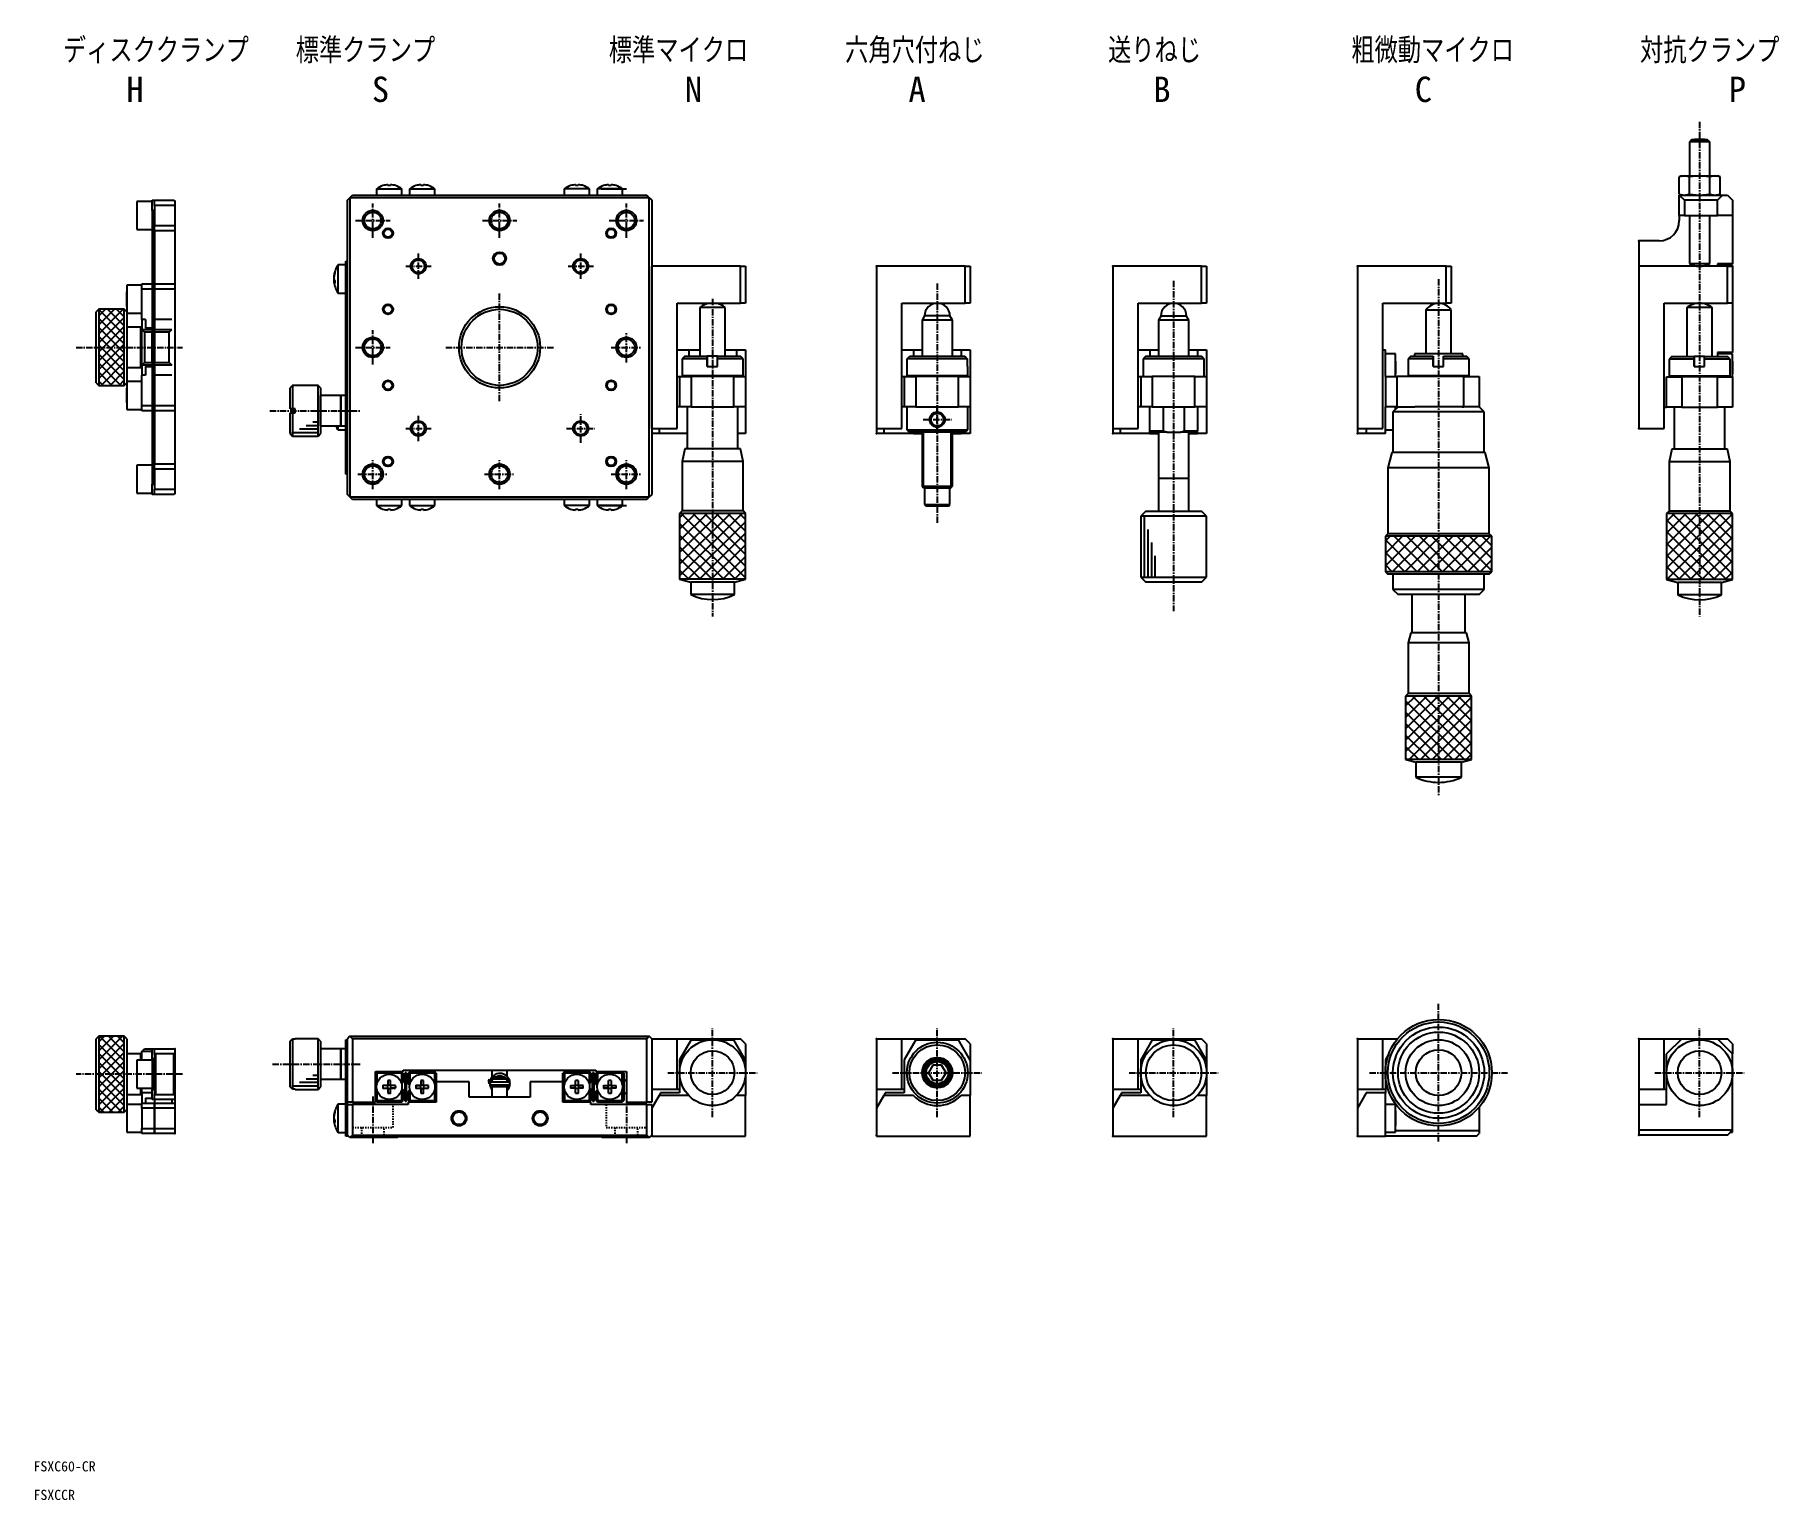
# Model space of a CAD drawing. Extents: x 535 to 879, y 88 to 377.
import ezdxf

# ---------------------------------------------------------------- set-up
doc = ezdxf.new("R2010")
doc.units = 0
doc.linetypes.add('CENTER', pattern=[2, 1.25, -0.25, 0.25, -0.25])
doc.linetypes.add('DOT', pattern=[0.5, 0.25, -0.25])
doc.layers.get('0').update_dxf_attribs({"linetype": 'CONTINUOUS'})
doc.styles.add('ｽﾀｲﾙ1', font='txt.shx', dxfattribs={"bigfont": 'bigfont.shx'})

msp = doc.modelspace()

# ---------------------------------------------------------------- texts
at = {"color": 7, "linetype": 'CONTINUOUS', "style": 'ｽﾀｲﾙ1', "width": 0.833333}
for s, p in [('ディスククランプ', (540.26, 371.01)), ('標準クランプ', (586.17, 371.01)), ('標準マイクロ', (647.89, 371.01)), ('六角穴付ねじ', (694.48, 371.01)), ('送りねじ', (746.34, 371.01)), ('粗微動マイクロ', (794.3, 371.01)), ('対抗クランプ', (851.22, 371.01))]:
    msp.add_text(s, height=5, dxfattribs=at).set_placement(p)
at = {"color": 7, "linetype": 'CONTINUOUS'}
for s, p in [('H', (552.76, 363.37)), ('S', (601.17, 363.37)), ('N', (662.89, 363.37)), ('A', (706.98, 363.37)), ('B', (755.26, 363.37)), ('C', (806.8, 363.37)), ('P', (868.72, 363.37))]:
    msp.add_text(s, height=5, dxfattribs=at).set_placement(p)
for s, p in [('FSXC60-CR', (534.46, 93.29)), ('FSXCCR', (534.46, 87.66))]:
    msp.add_text(s, height=2).set_placement(p)

# ---------------------------------------------------------------- linework, layer by layer
at = {"color": 1, "linetype": 'CENTER'}
for p, q in [((862.97, 359.48), (862.97, 261.88)), ((601.36, 336.58), (601.36, 343.38)), ((626.36, 336.58), (626.36, 343.38)), ((651.36, 336.58), (651.36, 343.38)), ((597.96, 339.98), (604.76, 339.98)), ((622.96, 339.98), (629.76, 339.98)), ((647.96, 339.98), (654.76, 339.98)), ((607.86, 330.98), (612.86, 330.98)), ((610.36, 328.48), (610.36, 333.48)), ((639.86, 330.98), (644.86, 330.98)), ((642.36, 328.48), (642.36, 333.48)), ((712.66, 327.59), (712.66, 280.31)), ((759.27, 328.08), (759.27, 262.92)), ((811.51, 328.43), (811.51, 226.43)), ((626.36, 304.38), (626.36, 325.58)), ((668.36, 324.53), (668.36, 261.93)), ((601.36, 311.58), (601.36, 318.38)), ((651.36, 312), (651.36, 317.96)), ((542.84, 314.98), (563.84, 314.98)), ((597.96, 314.98), (604.76, 314.98)), ((615.76, 314.98), (636.96, 314.98)), ((648.38, 314.98), (654.34, 314.98)), ((712.66, 297.93), (712.66, 303.53)), ((581.06, 302.48), (599.06, 302.48)), ((610.36, 296.48), (610.36, 301.48)), ((642.36, 296.18), (642.36, 301.78)), ((709.86, 300.73), (715.46, 300.73)), ((607.86, 298.98), (612.86, 298.98)), ((639.56, 298.98), (645.16, 298.98)), ((601.36, 287), (601.36, 292.96)), ((626.36, 287), (626.36, 292.96)), ((651.36, 287), (651.36, 292.96)), ((598.38, 289.98), (604.34, 289.98)), ((623.38, 289.98), (629.34, 289.98)), ((648.38, 289.98), (654.34, 289.98)), ((811.51, 158.33), (811.51, 185.53)), ((668.36, 163.13), (668.36, 180.73)), ((712.66, 163.13), (712.66, 180.73)), ((759.27, 163.13), (759.27, 180.73)), ((862.97, 163.13), (862.97, 180.73)), ((581.61, 173.63), (599.01, 173.63)), ((563.84, 171.63), (542.84, 171.63)), ((659.56, 171.93), (677.16, 171.93)), ((703.86, 171.93), (721.46, 171.93)), ((750.47, 171.93), (768.07, 171.93)), ((797.91, 171.93), (825.11, 171.93)), ((854.17, 171.93), (871.77, 171.93)), ((601.36, 167.23), (601.36, 158.03)), ((651.36, 167.23), (651.36, 158.03))]:
    msp.add_line(p, q, dxfattribs=at)
at = {"color": 7, "linetype": 'CONTINUOUS'}
for p, q in [((861.22, 355.73), (860.97, 355.48)), ((864.97, 355.48), (860.97, 355.48)), ((860.97, 355.48), (860.97, 348.78)), ((861.47, 355.98), (861.22, 355.73)), ((861.47, 355.98), (864.47, 355.98)), ((861.47, 355.98), (864.47, 355.98)), ((862.97, 355.98), (861.97, 355.98)), ((861.97, 355.98), (862.97, 355.98)), ((862.97, 355.98), (863.97, 355.98)), ((863.97, 355.98), (862.97, 355.98)), ((864.72, 355.73), (864.47, 355.98)), ((864.97, 355.48), (864.72, 355.73)), ((864.97, 348.78), (864.97, 355.48)), ((859.94, 348.78), (858.93, 348.59)), ((859.47, 348.78), (858.93, 348.59)), ((858.93, 345.18), (858.93, 348.59)), ((859.47, 348.78), (859.94, 348.78)), ((859.94, 348.78), (862.97, 348.78)), ((860.95, 348.59), (859.94, 348.78)), ((862.97, 348.78), (860.95, 348.59)), ((860.95, 345.18), (860.95, 348.59)), ((862.97, 348.78), (866, 348.78)), ((864.99, 348.59), (862.97, 348.78)), ((866, 348.78), (864.99, 348.59)), ((864.99, 345.18), (864.99, 348.59)), ((867.01, 348.59), (866, 348.78)), ((866, 348.78), (866.47, 348.78)), ((867.01, 348.59), (866.47, 348.78)), ((867.01, 345.18), (867.01, 348.59)), ((557.84, 343.98), (558.34, 343.98)), ((557.84, 341.98), (557.84, 343.98)), ((558.54, 343.98), (558.34, 343.78)), ((558.34, 343.98), (558.34, 343.78)), ((558.34, 343.98), (558.34, 343.78)), ((558.54, 343.98), (562.14, 343.98)), ((562.34, 343.78), (562.14, 343.98)), ((562.14, 343.98), (562.34, 343.78)), ((596.36, 343.98), (596.86, 344.48)), ((596.36, 285.98), (596.36, 343.98)), ((596.86, 344.48), (597.36, 344.98)), ((596.86, 344.48), (596.86, 285.48)), ((655.86, 344.48), (596.86, 344.48)), ((597.36, 344.98), (603.59, 344.98)), ((602.11, 346.21), (607.11, 346.21)), ((602.11, 346.21), (602.11, 344.98)), ((603.36, 346.88), (603.36, 346.88)), ((603.59, 344.98), (605.64, 344.98)), ((604.35, 346.88), (604.35, 347.07)), ((604.87, 347.07), (604.87, 346.88)), ((605.64, 344.98), (610.09, 344.98)), ((605.86, 346.88), (605.86, 346.88)), ((607.11, 344.98), (607.11, 346.21)), ((608.61, 346.21), (611.11, 346.21)), ((608.61, 346.21), (608.61, 344.98)), ((609.86, 346.88), (609.86, 346.88)), ((609.86, 346.88), (609.86, 346.88)), ((610.09, 344.98), (612.14, 344.98)), ((610.85, 346.88), (610.85, 347.07)), ((611.11, 346.21), (613.61, 346.21)), ((611.37, 347.07), (611.37, 346.88)), ((612.14, 344.98), (640.59, 344.98)), ((612.36, 346.88), (612.36, 346.88)), ((612.36, 346.88), (612.36, 346.88)), ((613.61, 344.98), (613.61, 346.21)), ((641.61, 346.21), (639.11, 346.21)), ((639.11, 346.21), (639.11, 344.98)), ((640.36, 346.88), (640.36, 346.88)), ((640.36, 346.88), (640.36, 346.88)), ((640.59, 344.98), (642.64, 344.98)), ((641.35, 347.07), (641.35, 346.88)), ((644.11, 346.21), (641.61, 346.21)), ((641.87, 346.88), (641.87, 347.07)), ((642.64, 344.98), (647.09, 344.98)), ((642.86, 346.88), (642.86, 346.88)), ((642.86, 346.88), (642.86, 346.88)), ((644.11, 344.98), (644.11, 346.21)), ((650.61, 346.21), (645.61, 346.21)), ((645.61, 346.21), (645.61, 344.98)), ((646.41, 346.21), (651.41, 346.21)), ((646.86, 346.88), (646.86, 346.88)), ((647.09, 344.98), (649.14, 344.98)), ((647.66, 346.88), (647.66, 346.88)), ((647.85, 347.07), (647.85, 346.88)), ((648.37, 346.88), (648.37, 347.07)), ((649.14, 344.98), (655.36, 344.98)), ((649.36, 346.88), (649.36, 346.88)), ((650.16, 346.88), (650.16, 346.88)), ((650.61, 344.98), (650.61, 346.21)), ((655.36, 344.98), (655.86, 344.48)), ((655.86, 285.48), (655.86, 344.48)), ((655.86, 344.48), (656.36, 343.98)), ((656.36, 343.98), (656.36, 330.98)), ((858.93, 345.18), (859.94, 344.98)), ((858.93, 345.18), (859.47, 344.98)), ((858.97, 344.98), (859.97, 343.98)), ((858.97, 344.98), (860.97, 344.98)), ((858.97, 340.98), (858.97, 344.98)), ((859.94, 344.98), (860.95, 345.18)), ((866.47, 343.98), (859.97, 343.98)), ((859.97, 343.98), (859.97, 340.98)), ((860.95, 345.18), (862.97, 344.98)), ((860.97, 344.98), (864.97, 344.98)), ((862.97, 344.98), (864.99, 345.18)), ((864.97, 344.98), (867.47, 344.98)), ((864.99, 345.18), (866, 344.98)), ((866, 344.98), (867.01, 345.18)), ((866.47, 344.98), (867.01, 345.18)), ((866.47, 343.98), (867.47, 344.98)), ((866.47, 340.98), (866.47, 343.98)), ((867.47, 344.98), (868.47, 344.98)), ((868.47, 344.98), (869.47, 343.98)), ((869.47, 343.98), (869.47, 340.98)), ((554.84, 343.73), (554.84, 340.98)), ((557.84, 343.73), (554.84, 343.73)), ((554.84, 340.98), (554.84, 338.23)), ((557.84, 341.98), (557.84, 317.98)), ((558.34, 342.98), (558.34, 343.78)), ((558.34, 342.98), (558.34, 341.98)), ((562.34, 342.98), (558.34, 342.98)), ((558.34, 342.98), (558.34, 341.98)), ((558.34, 341.98), (558.34, 338.98)), ((558.34, 338.98), (558.34, 341.98)), ((562.34, 343.78), (562.34, 286.18)), ((859.97, 340.98), (858.97, 340.98)), ((858.97, 340.98), (858.97, 339.98)), ((859.97, 340.98), (866.47, 340.98)), ((860.97, 340.98), (860.97, 331.52)), ((864.97, 331.52), (864.97, 340.98)), ((869.47, 340.98), (866.47, 340.98)), ((869.47, 340.98), (869.47, 331.48)), ((554.84, 338.23), (557.84, 338.23)), ((558.34, 338.98), (562.34, 338.98)), ((558.34, 317.98), (558.34, 338.98)), ((558.34, 338.18), (558.54, 337.98)), ((558.34, 338.18), (558.34, 318.96)), ((562.14, 337.98), (558.54, 337.98)), ((562.14, 337.98), (562.34, 338.18)), ((562.34, 338.18), (562.14, 337.98)), ((854.97, 335.98), (850.97, 335.98)), ((850.97, 335.98), (850.97, 298.98)), ((594.52, 331), (594.52, 331.28)), ((596.06, 331.28), (594.52, 331.28)), ((594.52, 325.68), (594.52, 331)), ((596.06, 331.98), (596.36, 331.98)), ((596.06, 329.98), (596.06, 331.98)), ((656.36, 298.98), (656.36, 330.98)), ((673.86, 330.98), (656.36, 330.98)), ((656.36, 330.98), (656.36, 298.98)), ((673.86, 323.68), (673.86, 330.98)), ((673.86, 330.98), (674.86, 330.98)), ((674.86, 330.98), (674.86, 323.68)), ((718.16, 330.98), (700.66, 330.98)), ((700.66, 330.98), (700.66, 297.98)), ((718.16, 323.68), (718.16, 330.98)), ((718.16, 330.98), (719.16, 330.98)), ((719.16, 330.98), (719.16, 323.68)), ((764.77, 330.98), (747.27, 330.98)), ((747.27, 330.98), (747.27, 297.98)), ((764.77, 323.68), (764.77, 330.98)), ((764.77, 330.98), (765.77, 330.98)), ((765.77, 330.98), (765.77, 323.68)), ((813.01, 330.98), (795.51, 330.98)), ((795.51, 330.98), (795.51, 297.98)), ((813.01, 323.68), (813.01, 330.98)), ((813.01, 330.98), (814.01, 330.98)), ((814.01, 330.98), (814.01, 323.68)), ((868.47, 330.98), (850.97, 330.98)), ((860.97, 331.52), (864.97, 331.52)), ((860.97, 331.52), (864.97, 331.52)), ((866.47, 331.48), (866.47, 330.98)), ((869.47, 331.48), (866.47, 331.48)), ((869.47, 331.23), (866.47, 331.23)), ((868.47, 323.68), (868.47, 330.98)), ((868.47, 330.98), (869.47, 330.98)), ((869.47, 330.98), (869.47, 331.23)), ((869.47, 330.98), (869.47, 331.23)), ((869.47, 330.98), (869.47, 323.68)), ((552.84, 327.23), (552.84, 324.48)), ((552.84, 327.23), (552.84, 321.98)), ((555.84, 327.23), (552.84, 327.23)), ((555.84, 327.48), (557.84, 327.48)), ((555.84, 326.48), (555.84, 327.48)), ((558.34, 327.48), (562.34, 327.48)), ((558.34, 326.73), (558.34, 324.98)), ((558.34, 326.73), (558.34, 324.98)), ((593.68, 328.83), (593.7, 328.83)), ((593.68, 328.37), (593.73, 328.37)), ((593.68, 328.14), (593.85, 328.14)), ((596.06, 329.73), (596.06, 329.98)), ((596.06, 327.23), (596.06, 329.73)), ((596.06, 291.98), (596.06, 327.23)), ((552.84, 325.21), (552.84, 325.93)), ((552.84, 325.93), (552.84, 325.21)), ((552.84, 323.76), (552.84, 325.21)), ((552.84, 325.21), (552.84, 323.76)), ((552.84, 324.48), (552.84, 321.98)), ((552.84, 323.04), (552.84, 323.76)), ((552.84, 323.76), (552.84, 323.04)), ((557.84, 326.48), (555.84, 326.48)), ((555.84, 320.48), (555.84, 326.48)), ((562.34, 326.48), (558.34, 326.48)), ((558.34, 318.48), (558.34, 324.98)), ((558.34, 324.98), (558.34, 318.48)), ((594.52, 325.68), (596.06, 325.68)), ((661.36, 298.98), (661.36, 323.68)), ((661.36, 323.68), (673.86, 323.68)), ((674.86, 323.68), (673.86, 323.68)), ((705.66, 298.98), (705.66, 323.68)), ((705.66, 323.68), (718.16, 323.68)), ((719.16, 323.68), (718.16, 323.68)), ((752.27, 298.98), (752.27, 323.68)), ((752.27, 323.68), (764.77, 323.68)), ((765.77, 323.68), (764.77, 323.68)), ((800.51, 298.98), (800.51, 323.68)), ((800.51, 323.68), (813.01, 323.68)), ((814.01, 323.68), (813.01, 323.68)), ((855.97, 298.98), (855.97, 323.68)), ((855.97, 323.68), (868.47, 323.68)), ((869.47, 323.68), (868.47, 323.68)), ((869.47, 323.68), (869.47, 313.98)), ((547.34, 322.48), (546.84, 321.98)), ((546.84, 314.98), (546.84, 321.98)), ((552.84, 321.98), (552.34, 322.48)), ((552.84, 321.98), (552.84, 307.98)), ((552.84, 321.73), (555.84, 321.73)), ((555.84, 320.48), (555.84, 318.78)), ((556.54, 320.48), (556.54, 318.75)), ((670.62, 322.86), (665.86, 322.86)), ((665.86, 322.86), (665.86, 313.23)), ((670.86, 322.86), (670.62, 322.86)), ((670.86, 313.23), (670.86, 322.86)), ((710.16, 321.18), (709.66, 320.32)), ((715.66, 320.32), (709.66, 320.32)), ((709.66, 320.32), (709.66, 313.23)), ((715.66, 320.32), (709.66, 320.32)), ((715.16, 321.18), (710.16, 321.18)), ((715.66, 320.32), (715.16, 321.18)), ((715.66, 313.23), (715.66, 320.32)), ((756.52, 320.75), (756.27, 320.32)), ((762.27, 320.32), (756.27, 320.32)), ((756.27, 320.32), (756.27, 313.23)), ((756.77, 321.18), (756.52, 320.75)), ((756.77, 321.18), (761.77, 321.18)), ((762.02, 320.75), (761.77, 321.18)), ((762.27, 320.32), (762.02, 320.75)), ((762.27, 313.23), (762.27, 320.32)), ((813.76, 322.34), (809.01, 322.34)), ((809.01, 322.34), (809.01, 313.73)), ((814.01, 322.34), (813.76, 322.34)), ((814.01, 313.73), (814.01, 322.34)), ((865.23, 322.81), (860.47, 322.81)), ((860.47, 322.81), (860.47, 313.18)), ((865.47, 322.81), (865.23, 322.81)), ((865.47, 313.18), (865.47, 322.81)), ((555.64, 318.98), (552.84, 318.98)), ((555.64, 310.98), (555.64, 318.98)), ((555.84, 318.78), (555.64, 318.98)), ((555.84, 318.78), (555.84, 318.48)), ((555.84, 318.48), (556.34, 317.98)), ((555.84, 318.48), (557.84, 318.48)), ((555.84, 311.48), (555.84, 318.48)), ((557.84, 317.98), (556.34, 317.98)), ((556.34, 317.98), (556.34, 311.98)), ((557.84, 318.75), (556.54, 318.75)), ((557.84, 311.98), (557.84, 317.98)), ((557.84, 317.98), (557.84, 311.98)), ((558.34, 318.48), (561.74, 318.48)), ((561.24, 317.98), (558.34, 317.98)), ((558.34, 317.98), (558.34, 311.98)), ((558.34, 311.98), (558.34, 317.98)), ((561.24, 317.98), (561.74, 318.48)), ((561.24, 311.98), (561.24, 317.98)), ((546.84, 307.98), (546.84, 314.98)), ((547.34, 314.98), (547.34, 307.48)), ((661.36, 314.48), (663.67, 314.48)), ((662.86, 313.23), (662.36, 312.73)), ((662.86, 313.23), (667.31, 313.23)), ((663.67, 314.48), (663.67, 313.23)), ((663.67, 314.48), (665.86, 314.48)), ((669.31, 313.23), (667.31, 313.23)), ((667.31, 313.23), (667.31, 312.73)), ((667.32, 313.23), (667.31, 313.23)), ((669.31, 312.73), (669.31, 313.23)), ((669.31, 313.23), (673.86, 313.23)), ((670.86, 314.48), (673.05, 314.48)), ((673.05, 314.48), (673.05, 313.23)), ((673.05, 314.48), (674.86, 314.48)), ((674.36, 312.73), (673.86, 313.23)), ((674.86, 314.48), (674.86, 309.23)), ((705.66, 314.48), (707.97, 314.48)), ((706.74, 312.73), (707.25, 313.23)), ((707.25, 313.23), (718.07, 313.23)), ((707.25, 313.23), (708.01, 313.23)), ((707.97, 314.48), (709.66, 314.48)), ((707.97, 314.48), (707.97, 313.23)), ((715.66, 314.48), (717.35, 314.48)), ((717.3, 313.23), (718.07, 313.23)), ((717.35, 314.48), (719.16, 314.48)), ((717.35, 314.48), (717.35, 313.23)), ((718.07, 313.23), (718.57, 312.73)), ((719.16, 314.48), (719.16, 309.23)), ((752.27, 314.48), (754.58, 314.48)), ((753.77, 313.23), (753.27, 312.73)), ((753.77, 313.23), (756.27, 313.23)), ((753.77, 313.23), (764.77, 313.23)), ((754.58, 314.48), (754.58, 313.23)), ((754.58, 314.48), (756.27, 314.48)), ((762.27, 314.48), (763.96, 314.48)), ((762.27, 313.23), (764.77, 313.23)), ((763.96, 314.48), (763.96, 313.23)), ((763.96, 314.48), (765.77, 314.48)), ((765.27, 312.73), (764.77, 313.23)), ((765.77, 314.48), (765.77, 309.23)), ((800.51, 314.48), (801.01, 314.48)), ((801.01, 309.23), (801.01, 314.48)), ((803.01, 313.73), (801.01, 313.73)), ((803.01, 309.23), (803.01, 313.73)), ((803.01, 309.23), (803.01, 313.73)), ((806.01, 313.23), (805.51, 312.73)), ((806.01, 313.23), (810.46, 313.23)), ((815.79, 313.73), (806.76, 313.73)), ((806.76, 313.73), (806.76, 313.23)), ((810.46, 313.23), (810.45, 312.73)), ((810.47, 313.23), (810.46, 313.23)), ((812.45, 312.73), (812.46, 313.23)), ((812.46, 313.23), (817.01, 313.23)), ((816.26, 313.73), (815.79, 313.73)), ((816.26, 313.23), (816.26, 313.73)), ((817.51, 312.73), (817.01, 313.23)), ((857.47, 313.18), (856.97, 312.68)), ((857.47, 313.18), (861.92, 313.18)), ((863.92, 313.18), (861.92, 313.18)), ((861.92, 313.18), (861.92, 312.68)), ((861.93, 313.18), (861.92, 313.18)), ((863.92, 312.68), (863.92, 313.18)), ((863.92, 313.18), (868.47, 313.18)), ((869.47, 313.98), (866.47, 313.98)), ((866.47, 313.98), (866.47, 313.18)), ((869.47, 313.73), (866.47, 313.73)), ((868.97, 312.68), (868.47, 313.18)), ((869.47, 309.18), (869.47, 313.73)), ((869.47, 309.18), (869.47, 313.73)), ((552.84, 310.98), (555.64, 310.98)), ((555.64, 310.98), (555.84, 311.18)), ((555.84, 311.48), (556.34, 311.98)), ((555.84, 311.48), (555.84, 311.18)), ((557.84, 311.48), (555.84, 311.48)), ((555.84, 311.18), (555.84, 309.48)), ((556.34, 311.98), (557.84, 311.98)), ((556.54, 311.22), (557.84, 311.22)), ((556.54, 311.22), (556.54, 309.48)), ((557.84, 311.98), (557.84, 287.98)), ((558.34, 311.98), (561.24, 311.98)), ((558.34, 290.98), (558.34, 311.98)), ((561.74, 311.48), (558.34, 311.48)), ((558.34, 304.98), (558.34, 311.48)), ((558.34, 311.48), (558.34, 304.98)), ((558.34, 311), (558.34, 291.78)), ((561.24, 311.98), (561.74, 311.48)), ((667.31, 312.73), (662.36, 312.73)), ((662.36, 312.73), (662.36, 309.43)), ((667.31, 312.73), (667.31, 311.23)), ((667.31, 311.23), (669.31, 311.23)), ((674.36, 312.73), (669.31, 312.73)), ((669.31, 311.23), (669.31, 312.73)), ((674.36, 309.43), (674.36, 312.73)), ((706.66, 311.23), (706.74, 311.23)), ((706.66, 311.23), (706.74, 311.23)), ((706.66, 311.23), (706.66, 309.43)), ((718.57, 312.73), (706.74, 312.73)), ((706.74, 311.23), (706.74, 312.73)), ((718.57, 312.73), (718.57, 311.23)), ((718.57, 311.23), (718.66, 311.23)), ((718.57, 311.23), (718.66, 311.23)), ((718.66, 309.43), (718.66, 311.23)), ((765.27, 312.73), (753.27, 312.73)), ((753.27, 312.73), (753.27, 312.73)), ((753.27, 312.73), (753.27, 309.23)), ((765.27, 309.23), (765.27, 312.73)), ((803.01, 312.23), (803.01, 310.98)), ((803.01, 310.98), (803.01, 312.23)), ((803.01, 309.73), (803.01, 310.98)), ((803.01, 310.98), (803.01, 309.73)), ((810.45, 312.73), (805.51, 312.73)), ((805.51, 312.73), (805.51, 309.43)), ((810.45, 312.73), (810.45, 311.23)), ((810.45, 311.23), (812.45, 311.23)), ((817.51, 312.73), (812.45, 312.73)), ((812.45, 311.23), (812.45, 312.73)), ((817.51, 309.43), (817.51, 312.73)), ((861.92, 312.68), (856.97, 312.68)), ((856.97, 312.68), (856.97, 309.38)), ((861.92, 312.68), (861.92, 311.18)), ((861.92, 311.18), (863.92, 311.18)), ((868.97, 312.68), (863.92, 312.68)), ((863.92, 311.18), (863.92, 312.68)), ((868.97, 309.38), (868.97, 312.68)), ((869.47, 312.23), (869.47, 310.98)), ((869.47, 310.98), (869.47, 312.23)), ((869.47, 309.73), (869.47, 310.98)), ((869.47, 310.98), (869.47, 309.73)), ((546.84, 307.98), (547.34, 307.48)), ((552.34, 307.48), (552.84, 307.98)), ((555.84, 308.23), (552.84, 308.23)), ((552.84, 307.98), (552.84, 305.48)), ((552.84, 307.98), (552.84, 302.73)), ((552.84, 306.21), (552.84, 306.93)), ((552.84, 306.93), (552.84, 306.21)), ((552.84, 304.76), (552.84, 306.21)), ((552.84, 306.21), (552.84, 304.76)), ((555.84, 303.48), (555.84, 309.48)), ((585.56, 307.48), (585.06, 306.98)), ((585.06, 302.88), (585.06, 306.98)), ((585.56, 307.48), (585.56, 302.88)), ((590.56, 307.48), (585.56, 307.48)), ((590.56, 302.48), (590.56, 307.48)), ((591.06, 306.98), (590.56, 307.48)), ((591.06, 306.98), (591.06, 302.48)), ((591.06, 306.98), (591.06, 305.48)), ((661.36, 309.23), (661.86, 309.23)), ((661.86, 309.23), (661.86, 303.23)), ((661.86, 309.23), (664.16, 309.23)), ((662.36, 309.43), (668.31, 309.43)), ((662.36, 309.43), (662.56, 309.23)), ((664.16, 309.23), (664.16, 303.23)), ((672.55, 309.23), (664.16, 309.23)), ((668.31, 309.43), (674.36, 309.43)), ((672.55, 303.23), (672.55, 309.23)), ((672.55, 309.23), (674.86, 309.23)), ((674.16, 309.23), (674.36, 309.43)), ((674.86, 309.23), (674.86, 303.23)), ((705.66, 309.23), (706.16, 309.23)), ((706.16, 309.23), (706.16, 303.23)), ((706.16, 309.23), (708.45, 309.23)), ((706.66, 309.43), (706.86, 309.23)), ((706.66, 309.43), (718.66, 309.43)), ((708.45, 309.23), (708.45, 303.23)), ((716.85, 309.23), (708.45, 309.23)), ((716.85, 303.23), (716.85, 309.23)), ((716.85, 309.23), (719.16, 309.23)), ((718.46, 309.23), (718.66, 309.43)), ((719.16, 309.23), (719.16, 303.23)), ((752.27, 309.23), (752.77, 309.23)), ((752.77, 309.23), (752.77, 303.23)), ((752.77, 309.23), (755.06, 309.23)), ((755.06, 309.23), (755.06, 303.23)), ((763.46, 309.23), (755.06, 309.23)), ((763.46, 303.23), (763.46, 309.23)), ((763.46, 309.23), (765.77, 309.23)), ((765.77, 309.23), (765.77, 303.23)), ((801.01, 309.23), (801.01, 303.23)), ((801.01, 309.23), (803.3, 309.23)), ((803.3, 309.23), (803.3, 303.23)), ((816.51, 309.23), (803.3, 309.23)), ((805.51, 309.43), (811.45, 309.43)), ((805.51, 309.43), (805.71, 309.23)), ((811.45, 309.43), (817.51, 309.43)), ((816.51, 303.23), (816.51, 309.23)), ((816.51, 309.23), (819.51, 309.23)), ((817.31, 309.23), (817.51, 309.43)), ((819.51, 309.23), (819.51, 303.23)), ((856.47, 303.18), (856.47, 309.18)), ((856.47, 309.18), (859.47, 309.18)), ((856.97, 309.38), (862.92, 309.38)), ((856.97, 309.38), (857.17, 309.18)), ((859.47, 309.18), (859.47, 303.18)), ((866.47, 309.18), (859.47, 309.18)), ((862.92, 309.38), (868.97, 309.38)), ((866.47, 303.18), (866.47, 309.18)), ((866.47, 309.18), (869.47, 309.18)), ((868.77, 309.18), (868.97, 309.38)), ((869.47, 309.18), (869.47, 303.18)), ((552.84, 305.48), (552.84, 302.73)), ((552.84, 304.04), (552.84, 304.76)), ((552.84, 304.76), (552.84, 304.04)), ((552.84, 302.73), (555.84, 302.73)), ((555.84, 303.48), (557.84, 303.48)), ((555.84, 302.48), (555.84, 303.48)), ((558.34, 304.98), (558.34, 303.23)), ((558.34, 304.98), (558.34, 303.23)), ((558.34, 303.48), (562.34, 303.48)), ((585.56, 302.88), (585.06, 302.88)), ((585.06, 302.88), (585.56, 302.88)), ((586.06, 302.88), (585.56, 302.88)), ((585.56, 302.88), (586.06, 302.88)), ((586.06, 302.08), (586.06, 302.88)), ((591.06, 305.48), (591.06, 299.48)), ((591.06, 302.48), (591.06, 305.48)), ((595.06, 305.48), (591.06, 305.48)), ((595.06, 302.48), (595.06, 305.48)), ((595.06, 305.48), (595.06, 302.48)), ((596.06, 305.48), (595.06, 305.48)), ((661.86, 303.23), (661.36, 303.23)), ((664.16, 303.23), (661.86, 303.23)), ((663.36, 303.23), (663.36, 294.98)), ((664.16, 303.23), (672.55, 303.23)), ((674.86, 303.23), (672.55, 303.23)), ((673.36, 294.98), (673.36, 303.23)), ((674.86, 303.23), (674.86, 297.98)), ((706.16, 303.23), (705.66, 303.23)), ((708.45, 303.23), (706.16, 303.23)), ((706.66, 303.23), (706.66, 298.73)), ((708.45, 303.23), (716.85, 303.23)), ((719.16, 303.23), (716.85, 303.23)), ((718.66, 298.73), (718.66, 303.23)), ((719.16, 303.23), (719.16, 297.98)), ((752.77, 303.23), (752.27, 303.23)), ((755.06, 303.23), (752.77, 303.23)), ((754.52, 303.23), (754.52, 298.53)), ((755.06, 303.23), (763.46, 303.23)), ((757.19, 303.23), (757.19, 298.53)), ((761.43, 298.53), (761.43, 303.23)), ((765.77, 303.23), (763.46, 303.23)), ((764.02, 298.53), (764.02, 303.23)), ((765.77, 303.23), (765.77, 297.98)), ((803.3, 303.23), (801.01, 303.23)), ((801.01, 297.98), (801.01, 303.23)), ((803.51, 303.23), (802.51, 302.23)), ((803.01, 302.73), (803.01, 303.23)), ((803.01, 302.73), (803.01, 303.23)), ((803.3, 303.23), (806.84, 303.23)), ((816.17, 303.23), (806.84, 303.23)), ((816.17, 303.23), (816.51, 303.23)), ((816.51, 303.23), (816.17, 303.23)), ((819.51, 303.23), (816.51, 303.23)), ((820.51, 302.23), (819.51, 303.23)), ((855.97, 303.18), (856.47, 303.18)), ((859.47, 303.18), (856.47, 303.18)), ((857.97, 303.18), (857.97, 294.93)), ((859.47, 303.18), (866.47, 303.18)), ((869.47, 303.18), (866.47, 303.18)), ((867.97, 294.93), (867.97, 303.18)), ((557.84, 302.48), (555.84, 302.48)), ((562.34, 302.48), (558.34, 302.48)), ((585.06, 297.98), (585.06, 302.08)), ((585.06, 302.08), (585.56, 302.08)), ((585.56, 302.08), (585.56, 297.48)), ((585.56, 302.08), (586.06, 302.08)), ((590.56, 297.48), (590.56, 302.48)), ((591.06, 302.48), (591.06, 297.98)), ((591.06, 299.48), (591.06, 302.48)), ((591.06, 299.48), (591.06, 297.98)), ((591.06, 299.48), (595.06, 299.48)), ((594.52, 298.68), (594.52, 299.48)), ((595.06, 299.48), (595.06, 302.48)), ((595.06, 302.48), (595.06, 299.48)), ((595.06, 299.48), (596.06, 299.48)), ((819.62, 302.23), (802.51, 302.23)), ((802.51, 302.23), (802.51, 294.23)), ((820.51, 302.23), (819.62, 302.23)), ((820.51, 294.23), (820.51, 302.23)), ((585.06, 297.98), (585.56, 297.48)), ((585.56, 297.48), (590.56, 297.48)), ((590.56, 297.48), (591.06, 297.98)), ((594.52, 298.68), (596.06, 298.68)), ((656.36, 298.98), (661.36, 298.98)), ((656.36, 298.98), (656.36, 285.98)), ((657.81, 297.98), (656.36, 297.98)), ((657.81, 298.98), (657.81, 297.98)), ((663.36, 297.98), (657.81, 297.98)), ((674.86, 297.98), (673.36, 297.98)), ((700.66, 298.98), (705.66, 298.98)), ((702.1, 297.98), (700.66, 297.98)), ((702.1, 298.98), (702.1, 297.98)), ((707.97, 297.98), (702.1, 297.98)), ((706.66, 298.73), (718.66, 298.73)), ((706.66, 298.73), (707.16, 298.23)), ((718.16, 298.23), (707.16, 298.23)), ((707.97, 297.98), (707.97, 298.23)), ((707.97, 297.98), (709.66, 297.98)), ((709.66, 298.23), (709.66, 287.58)), ((715.66, 287.58), (715.66, 298.23)), ((715.66, 297.98), (717.35, 297.98)), ((717.35, 297.98), (717.35, 298.23)), ((719.16, 297.98), (717.35, 297.98)), ((718.16, 298.23), (718.66, 298.73)), ((747.27, 298.98), (752.27, 298.98)), ((748.71, 297.98), (747.27, 297.98)), ((748.71, 298.98), (748.71, 297.98)), ((754.58, 297.98), (748.71, 297.98)), ((754.52, 298.53), (757.19, 298.53)), ((754.52, 298.53), (754.82, 298.23)), ((754.58, 297.98), (754.58, 298.48)), ((754.58, 297.98), (756.27, 297.98)), ((757.99, 298.23), (754.82, 298.23)), ((756.27, 298.23), (756.27, 289.18)), ((757.19, 298.53), (757.99, 298.23)), ((757.99, 298.23), (760.63, 298.23)), ((760.63, 298.23), (761.43, 298.53)), ((763.72, 298.23), (760.63, 298.23)), ((761.43, 298.53), (764.02, 298.53)), ((762.27, 289.18), (762.27, 298.23)), ((762.27, 297.98), (763.96, 297.98)), ((763.72, 298.23), (764.02, 298.53)), ((763.96, 297.98), (763.96, 298.48)), ((765.77, 297.98), (763.96, 297.98)), ((795.51, 298.98), (800.51, 298.98)), ((797.24, 297.98), (795.51, 297.98)), ((797.24, 298.98), (797.24, 297.98)), ((801.01, 297.98), (797.24, 297.98)), ((801.01, 298.73), (802.51, 298.73)), ((850.97, 298.98), (855.97, 298.98)), ((662.86, 294.98), (662.36, 292.48)), ((673.77, 292.48), (662.36, 292.48)), ((662.36, 292.48), (662.36, 282.73)), ((673.32, 294.98), (662.86, 294.98)), ((673.86, 294.98), (673.32, 294.98)), ((674.36, 292.48), (673.77, 292.48)), ((674.36, 292.48), (673.86, 294.98)), ((674.36, 282.73), (674.36, 292.48)), ((802.31, 294.23), (801.51, 291.23)), ((819.8, 294.23), (802.31, 294.23)), ((820.71, 294.23), (819.8, 294.23)), ((821.51, 291.23), (820.71, 294.23)), ((857.47, 294.93), (856.97, 292.43)), ((868.38, 292.43), (856.97, 292.43)), ((856.97, 292.43), (856.97, 282.68)), ((867.93, 294.93), (857.47, 294.93)), ((868.47, 294.93), (867.93, 294.93)), ((868.97, 292.43), (868.38, 292.43)), ((868.97, 292.43), (868.47, 294.93)), ((868.97, 282.68), (868.97, 292.43)), ((554.84, 291.73), (554.84, 288.98)), ((557.84, 291.73), (554.84, 291.73)), ((554.84, 288.98), (554.84, 286.23)), ((558.54, 291.98), (558.34, 291.78)), ((558.34, 290.98), (558.34, 287.98)), ((562.34, 290.98), (558.34, 290.98)), ((558.34, 287.98), (558.34, 290.98)), ((558.54, 291.98), (562.14, 291.98)), ((562.34, 291.78), (562.14, 291.98)), ((562.14, 291.98), (562.34, 291.78)), ((596.06, 289.98), (596.06, 291.98)), ((596.36, 289.98), (596.06, 289.98)), ((756.27, 289.19), (756.27, 289.18)), ((756.27, 289.18), (762.27, 289.18)), ((756.27, 289.18), (756.27, 289.18)), ((756.27, 289.18), (756.27, 282.68)), ((762.27, 289.18), (762.27, 289.19)), ((762.27, 289.18), (762.27, 289.18)), ((762.27, 282.68), (762.27, 289.18)), ((820.53, 291.23), (801.51, 291.23)), ((801.51, 291.23), (801.51, 278.23)), ((821.51, 291.23), (820.53, 291.23)), ((821.51, 278.23), (821.51, 291.23)), ((554.84, 286.23), (557.84, 286.23)), ((557.84, 285.98), (557.84, 287.98)), ((558.34, 285.98), (557.84, 285.98)), ((558.34, 287.98), (558.34, 286.98)), ((558.34, 287.98), (558.34, 286.98)), ((558.34, 286.18), (558.34, 286.98)), ((558.34, 286.98), (562.34, 286.98)), ((558.34, 286.18), (558.54, 285.98)), ((558.34, 286.18), (558.34, 285.98)), ((558.34, 286.18), (558.34, 285.98)), ((562.14, 285.98), (558.54, 285.98)), ((562.14, 285.98), (562.34, 286.18)), ((562.34, 286.18), (562.14, 285.98)), ((596.86, 285.48), (596.36, 285.98)), ((596.86, 285.48), (655.86, 285.48)), ((597.36, 284.98), (596.86, 285.48)), ((655.86, 285.48), (655.36, 284.98)), ((656.36, 285.98), (655.86, 285.48)), ((709.66, 287.58), (715.66, 287.58)), ((709.66, 287.58), (709.91, 287.33)), ((709.91, 287.33), (710.06, 287.18)), ((715.26, 287.18), (710.06, 287.18)), ((710.16, 287.18), (710.16, 286.9)), ((710.16, 286.9), (710.16, 283.98)), ((715.16, 286.9), (715.16, 287.18)), ((715.16, 283.98), (715.16, 286.9)), ((715.26, 287.18), (715.41, 287.33)), ((715.41, 287.33), (715.66, 287.58)), ((603.59, 284.98), (597.36, 284.98)), ((602.11, 284.98), (602.11, 283.76)), ((602.11, 283.76), (607.11, 283.76)), ((603.36, 283.09), (603.36, 283.09)), ((605.64, 284.98), (603.59, 284.98)), ((604.35, 283.09), (604.35, 282.9)), ((604.87, 282.9), (604.87, 283.09)), ((610.09, 284.98), (605.64, 284.98)), ((605.86, 283.09), (605.86, 283.09)), ((607.11, 283.76), (607.11, 284.98)), ((608.61, 284.98), (608.61, 283.76)), ((608.61, 283.76), (611.11, 283.76)), ((609.86, 283.09), (609.86, 283.09)), ((609.86, 283.09), (609.86, 283.09)), ((612.14, 284.98), (610.09, 284.98)), ((610.85, 283.09), (610.85, 282.9)), ((611.11, 283.76), (613.61, 283.76)), ((611.37, 282.9), (611.37, 283.09)), ((640.59, 284.98), (612.14, 284.98)), ((612.36, 283.09), (612.36, 283.09)), ((612.36, 283.09), (612.36, 283.09)), ((613.61, 283.76), (613.61, 284.98)), ((639.11, 284.98), (639.11, 283.76)), ((641.61, 283.76), (639.11, 283.76)), ((640.36, 283.09), (640.36, 283.09)), ((640.36, 283.09), (640.36, 283.09)), ((642.64, 284.98), (640.59, 284.98)), ((641.35, 282.9), (641.35, 283.09)), ((644.11, 283.76), (641.61, 283.76)), ((641.87, 283.09), (641.87, 282.9)), ((647.09, 284.98), (642.64, 284.98)), ((642.86, 283.09), (642.86, 283.09)), ((642.86, 283.09), (642.86, 283.09)), ((644.11, 283.76), (644.11, 284.98)), ((645.61, 284.98), (645.61, 283.76)), ((650.61, 283.76), (645.61, 283.76)), ((646.41, 283.76), (651.41, 283.76)), ((646.86, 283.09), (646.86, 283.09)), ((649.14, 284.98), (647.09, 284.98)), ((647.66, 283.09), (647.66, 283.09)), ((647.85, 282.9), (647.85, 283.09)), ((648.37, 283.09), (648.37, 282.9)), ((655.36, 284.98), (649.14, 284.98)), ((649.36, 283.09), (649.36, 283.09)), ((650.16, 283.09), (650.16, 283.09)), ((650.61, 283.76), (650.61, 284.98)), ((662.36, 282.73), (661.86, 282.23)), ((674.22, 282.23), (661.86, 282.23)), ((661.86, 282.23), (661.86, 269.23)), ((673.77, 282.73), (662.36, 282.73)), ((674.36, 282.73), (673.77, 282.73)), ((674.86, 282.23), (674.22, 282.23)), ((674.86, 282.23), (674.36, 282.73)), ((674.86, 269.23), (674.86, 282.23)), ((710.16, 283.98), (715.16, 283.98)), ((710.16, 283.98), (710.46, 283.68)), ((714.86, 283.68), (710.46, 283.68)), ((714.86, 283.68), (715.16, 283.98)), ((753.77, 282.68), (752.77, 281.68)), ((753.77, 282.68), (764.77, 282.68)), ((753.77, 282.68), (756.27, 282.68)), ((756.27, 282.68), (762.27, 282.68)), ((756.27, 282.68), (762.27, 282.68)), ((762.27, 282.68), (764.77, 282.68)), ((765.77, 281.68), (764.77, 282.68)), ((856.97, 282.68), (856.47, 282.18)), ((868.38, 282.68), (856.97, 282.68)), ((868.97, 282.68), (868.38, 282.68)), ((869.47, 282.18), (868.83, 282.18)), ((869.47, 282.18), (868.97, 282.68)), ((765.77, 281.68), (752.77, 281.68)), ((752.77, 281.68), (752.77, 269.68)), ((765.77, 269.68), (765.77, 281.68)), ((801.51, 278.23), (801.01, 277.73)), ((820.53, 278.23), (801.51, 278.23)), ((821.51, 278.23), (820.53, 278.23)), ((822.01, 277.73), (820.98, 277.73)), ((822.01, 277.73), (821.51, 278.23)), ((674.22, 269.23), (661.86, 269.23)), ((661.86, 269.23), (664.06, 268.65)), ((672.24, 268.65), (664.06, 268.65)), ((664.06, 268.65), (664.06, 266.23)), ((672.66, 268.65), (672.24, 268.65)), ((672.66, 268.65), (674.86, 269.23)), ((672.66, 266.23), (672.66, 268.65)), ((674.86, 269.23), (674.22, 269.23)), ((752.77, 269.68), (765.77, 269.68)), ((752.77, 269.68), (753.77, 268.68)), ((764.77, 268.68), (753.77, 268.68)), ((764.77, 268.68), (765.77, 269.68)), ((801.01, 270.73), (801.51, 270.23)), ((820.53, 270.23), (801.51, 270.23)), ((802.51, 270.23), (802.51, 267.23)), ((820.51, 267.23), (820.51, 270.23)), ((821.51, 270.23), (820.53, 270.23)), ((822.01, 270.73), (820.98, 270.73)), ((821.51, 270.23), (822.01, 270.73)), ((856.47, 269.18), (858.67, 268.6)), ((866.85, 268.6), (858.67, 268.6)), ((858.67, 268.6), (858.67, 266.18)), ((867.27, 268.6), (866.85, 268.6)), ((867.27, 268.6), (869.47, 269.18)), ((867.27, 266.18), (867.27, 268.6)), ((869.47, 269.18), (868.83, 269.18)), ((672.24, 266.23), (664.06, 266.23)), ((672.66, 266.23), (672.24, 266.23)), ((819.62, 267.23), (802.51, 267.23)), ((802.51, 267.23), (803.51, 266.23)), ((818.72, 266.23), (803.51, 266.23)), ((806.26, 266.23), (806.26, 258.68)), ((816.76, 258.68), (816.76, 266.23)), ((819.51, 266.23), (818.72, 266.23)), ((819.51, 266.23), (820.51, 267.23)), ((820.51, 267.23), (819.62, 267.23)), ((866.85, 266.18), (858.67, 266.18)), ((867.27, 266.18), (866.85, 266.18)), ((806.01, 258.68), (805.51, 256.68)), ((816.47, 258.68), (806.01, 258.68)), ((817.01, 258.68), (816.47, 258.68)), ((817.51, 256.68), (817.01, 258.68)), ((816.92, 256.68), (805.51, 256.68)), ((805.51, 256.68), (805.51, 246.68)), ((817.51, 256.68), (816.92, 256.68)), ((817.51, 246.68), (817.51, 256.68)), ((805.51, 246.68), (805.01, 246.18)), ((816.92, 246.68), (805.51, 246.68)), ((817.51, 246.68), (816.92, 246.68)), ((818.01, 246.18), (817.37, 246.18)), ((818.01, 246.18), (817.51, 246.68)), ((805.01, 233.68), (807.01, 233.18)), ((815.57, 233.18), (807.01, 233.18)), ((807.01, 233.18), (807.01, 230.2)), ((816.01, 233.18), (815.57, 233.18)), ((816.01, 233.18), (818.01, 233.68)), ((816.01, 230.2), (816.01, 233.18)), ((818.01, 233.68), (817.37, 233.68)), ((815.57, 230.2), (807.01, 230.2)), ((816.01, 230.2), (815.57, 230.2)), ((547.34, 179.13), (546.84, 178.63)), ((552.84, 178.63), (552.34, 179.13)), ((596.86, 179.13), (596.36, 178.63)), ((597.36, 178.63), (596.86, 179.13)), ((596.86, 179.13), (655.86, 179.13)), ((655.86, 179.13), (655.36, 178.63)), ((656.36, 178.63), (655.86, 179.13)), ((546.84, 164.63), (546.84, 178.63)), ((552.84, 178.63), (552.84, 165.68)), ((555.64, 175.63), (552.84, 175.63)), ((555.64, 174.38), (555.64, 175.63)), ((555.84, 175.43), (555.64, 175.63)), ((555.84, 176.13), (556.34, 176.63)), ((557.84, 176.13), (555.84, 176.13)), ((555.84, 174.38), (555.84, 176.13)), ((556.34, 176.63), (557.84, 176.63)), ((557.84, 176.63), (558.34, 176.63)), ((557.84, 174.63), (557.84, 176.63)), ((558.34, 175.83), (558.34, 176.63)), ((558.34, 176.63), (562.34, 176.63)), ((558.34, 175.51), (558.34, 175.83)), ((558.34, 175.83), (558.54, 175.63)), ((558.34, 175.83), (558.34, 175.51)), ((558.34, 175.51), (558.34, 174.63)), ((558.54, 175.63), (558.54, 167.63)), ((562.14, 175.63), (558.54, 175.63)), ((562.14, 175.63), (562.34, 175.83)), ((562.14, 167.63), (562.14, 175.63)), ((562.34, 176.63), (562.34, 159.93)), ((585.06, 178.12), (585.56, 178.62)), ((585.06, 169.15), (585.06, 178.12)), ((585.56, 178.62), (585.56, 168.65)), ((585.56, 178.62), (586.06, 178.62)), ((586.06, 178.62), (586.06, 178.63)), ((590.56, 178.63), (586.06, 178.63)), ((590.56, 168.63), (590.56, 178.63)), ((591.06, 178.13), (590.56, 178.63)), ((591.06, 178.13), (591.06, 169.13)), ((595.06, 176.63), (591.06, 176.63)), ((595.06, 170.63), (595.06, 176.63)), ((595.06, 176.63), (595.06, 170.63)), ((596.06, 176.63), (595.06, 176.63)), ((596.06, 176.43), (596.06, 178.43)), ((596.06, 178.43), (596.36, 178.43)), ((596.06, 161.43), (596.06, 176.43)), ((596.36, 166.13), (596.36, 178.63)), ((597.36, 178.63), (597.36, 166.13)), ((655.36, 178.63), (597.36, 178.63)), ((655.36, 166.13), (655.36, 178.63)), ((656.36, 178.63), (661.36, 178.63)), ((656.36, 178.63), (656.36, 166.13)), ((661.36, 168.63), (661.36, 178.63)), ((661.36, 178.63), (673.86, 178.63)), ((664.16, 178.43), (661.86, 174.46)), ((664.16, 178.43), (668.36, 178.43)), ((668.36, 178.43), (672.55, 178.43)), ((674.86, 174.43), (672.55, 178.43)), ((674.86, 177.63), (673.86, 178.63)), ((674.86, 177.63), (674.86, 174.43)), ((700.66, 178.63), (705.66, 178.63)), ((700.66, 178.63), (700.66, 159.63)), ((705.66, 168.63), (705.66, 178.63)), ((705.66, 178.63), (718.16, 178.63)), ((708.45, 178.43), (706.16, 174.46)), ((708.45, 178.43), (716.85, 178.43)), ((719.16, 174.43), (716.85, 178.43)), ((719.16, 177.63), (718.16, 178.63)), ((719.16, 177.63), (719.16, 174.43)), ((747.27, 178.63), (752.27, 178.63)), ((747.27, 178.63), (747.27, 159.43)), ((752.27, 168.63), (752.27, 178.63)), ((752.27, 178.63), (764.77, 178.63)), ((755.06, 178.43), (752.77, 174.46)), ((755.06, 178.43), (759.27, 178.43)), ((759.27, 178.43), (763.46, 178.43)), ((765.77, 174.43), (763.46, 178.43)), ((765.77, 177.63), (764.77, 178.63)), ((765.77, 177.63), (765.77, 174.43)), ((795.51, 178.63), (800.51, 178.63)), ((795.51, 178.63), (795.51, 159.43)), ((800.51, 168.63), (800.51, 178.63)), ((800.51, 178.63), (803.42, 178.63)), ((801.67, 175.61), (801.01, 174.46)), ((850.97, 178.63), (855.97, 178.63)), ((850.97, 178.63), (850.97, 159.63)), ((855.97, 168.63), (855.97, 178.63)), ((855.97, 178.63), (859.47, 178.63)), ((859.47, 178.63), (856.47, 175.63)), ((856.47, 171.93), (856.47, 175.63)), ((859.47, 178.63), (866.47, 178.63)), ((866.47, 178.63), (868.47, 178.63)), ((869.47, 175.63), (866.47, 178.63)), ((869.47, 177.63), (868.47, 178.63)), ((869.47, 177.63), (869.47, 175.63)), ((869.47, 171.93), (869.47, 175.63)), ((554.84, 174.38), (554.84, 168.88)), ((557.84, 174.38), (554.84, 174.38)), ((557.84, 174.63), (557.84, 168.63)), ((558.34, 170.13), (558.34, 174.63)), ((601.86, 172.13), (607.36, 172.13)), ((601.86, 166.13), (601.86, 172.13)), ((602.01, 171.98), (601.86, 171.83)), ((602.01, 171.98), (602.16, 172.13)), ((602.16, 171.83), (602.01, 171.98)), ((607.06, 172.13), (607.21, 171.98)), ((607.21, 171.98), (607.06, 171.83)), ((607.36, 171.83), (607.21, 171.98)), ((607.36, 172.43), (645.36, 172.43)), ((607.36, 172.13), (607.36, 172.43)), ((608.51, 171.98), (608.36, 171.83)), ((608.51, 171.98), (608.66, 172.13)), ((608.66, 171.83), (608.51, 171.98)), ((608.66, 172.13), (613.56, 172.13)), ((613.56, 172.13), (613.71, 171.98)), ((613.71, 171.98), (613.56, 171.83)), ((613.86, 171.83), (613.71, 171.98)), ((624.86, 172.43), (624.86, 171.04)), ((627.86, 171.17), (627.86, 172.43)), ((639.01, 171.98), (638.86, 171.83)), ((639.01, 171.98), (639.16, 172.13)), ((639.16, 171.83), (639.01, 171.98)), ((639.16, 172.13), (644.06, 172.13)), ((644.06, 172.13), (644.21, 171.98)), ((644.21, 171.98), (644.06, 171.83)), ((644.36, 171.83), (644.21, 171.98)), ((645.36, 172.43), (645.36, 172.13)), ((645.36, 172.13), (651.36, 172.13)), ((645.51, 171.98), (645.36, 171.83)), ((645.51, 171.98), (645.66, 172.13)), ((645.66, 171.83), (645.51, 171.98)), ((650.56, 172.13), (650.71, 171.98)), ((650.71, 171.98), (650.56, 171.83)), ((650.86, 171.83), (650.71, 171.98)), ((651.36, 172.13), (651.36, 166.13)), ((661.86, 174.46), (661.86, 171.93)), ((674.86, 174.43), (674.86, 171.93)), ((706.16, 174.46), (706.16, 167.93)), ((711.79, 173.43), (710.93, 171.93)), ((713.52, 173.43), (711.79, 173.43)), ((714.39, 171.93), (713.52, 173.43)), ((719.16, 174.43), (719.16, 167.43)), ((752.77, 174.46), (752.77, 171.93)), ((765.77, 174.43), (765.77, 171.93)), ((801.01, 174.46), (801.01, 171.93)), ((554.84, 168.88), (557.84, 168.88)), ((555.64, 167.63), (555.64, 168.88)), ((555.84, 167.93), (555.84, 168.88)), ((557.84, 166.63), (557.84, 168.63)), ((558.34, 168.63), (558.34, 170.13)), ((558.34, 168.63), (558.34, 167.76)), ((585.56, 168.65), (585.06, 169.15)), ((585.56, 169.33), (590.56, 169.33)), ((586.06, 168.65), (585.56, 168.65)), ((586.06, 168.63), (586.06, 168.65)), ((586.06, 168.63), (590.56, 168.63)), ((586.88, 170.03), (590.56, 170.03)), ((588.2, 170.73), (590.56, 170.73)), ((589.51, 171.43), (590.56, 171.43)), ((590.56, 168.63), (591.06, 169.13)), ((591.06, 170.63), (595.06, 170.63)), ((595.06, 170.63), (596.06, 170.63)), ((602.16, 171.83), (602.16, 169.63)), ((607.06, 171.83), (602.16, 171.83)), ((602.16, 168.64), (602.16, 166.43)), ((604.35, 169.39), (603.36, 169.39)), ((603.36, 168.87), (604.35, 168.87)), ((603.36, 168.87), (604.29, 168.87)), ((604.29, 169.39), (604.29, 168.87)), ((604.29, 168.87), (604.35, 168.87)), ((604.35, 170.38), (604.35, 169.39)), ((604.87, 169.46), (604.35, 169.46)), ((604.35, 168.87), (604.35, 167.89)), ((604.35, 168.81), (604.87, 168.81)), ((604.87, 169.39), (604.87, 170.38)), ((605.86, 169.39), (604.87, 169.39)), ((604.87, 167.89), (604.87, 168.87)), ((604.87, 168.87), (605.86, 168.87)), ((604.87, 168.87), (604.94, 168.87)), ((604.94, 168.87), (604.94, 169.39)), ((605.86, 168.87), (604.94, 168.87)), ((607.02, 169.8), (607.06, 169.84)), ((607.69, 170.37), (607.04, 169.73)), ((607.04, 168.54), (607.69, 167.9)), ((607.71, 167.94), (607.05, 168.6)), ((607.06, 169.84), (607.06, 171.83)), ((607.06, 169.84), (607.36, 170.14)), ((607.36, 171.83), (607.36, 170.14)), ((608.01, 171.93), (607.71, 171.93)), ((607.71, 166.33), (607.71, 171.93)), ((608.01, 166.33), (608.01, 171.93)), ((608.01, 170.33), (608.53, 169.81)), ((608.68, 169.73), (608.04, 170.37)), ((608.04, 167.9), (608.68, 168.54)), ((608.36, 170.14), (608.36, 171.83)), ((608.36, 170.14), (608.66, 169.84)), ((608.53, 169.81), (608.67, 169.67)), ((608.66, 171.83), (608.66, 169.84)), ((613.56, 171.83), (608.66, 171.83)), ((608.66, 169.84), (608.7, 169.8)), ((610.85, 169.39), (609.86, 169.39)), ((609.86, 169.39), (610.79, 169.39)), ((609.86, 168.87), (610.85, 168.87)), ((610.85, 169.39), (610.79, 169.39)), ((610.79, 169.39), (610.79, 168.87)), ((610.85, 170.38), (610.85, 169.39)), ((611.37, 169.46), (610.85, 169.46)), ((610.85, 168.87), (610.85, 167.89)), ((610.85, 168.81), (611.37, 168.81)), ((611.37, 169.39), (611.37, 170.38)), ((612.36, 169.39), (611.37, 169.39)), ((611.44, 169.39), (611.37, 169.39)), ((611.37, 167.89), (611.37, 168.87)), ((611.37, 168.87), (612.36, 168.87)), ((612.36, 169.39), (611.44, 169.39)), ((611.44, 168.87), (611.44, 169.39)), ((613.56, 169.63), (613.56, 171.83)), ((613.56, 166.43), (613.56, 168.64)), ((613.86, 171.83), (613.86, 170.13)), ((613.86, 170.13), (613.86, 166.13)), ((620.36, 170.13), (613.86, 170.13)), ((620.36, 167.13), (620.36, 170.13)), ((624.56, 170.52), (624.42, 169.82)), ((624.62, 170.66), (624.58, 170.58)), ((624.59, 170.58), (624.87, 170.5)), ((628.17, 170.04), (624.67, 170.04)), ((624.67, 169.54), (628.17, 169.54)), ((624.92, 170.63), (624.86, 170.63)), ((624.86, 170.63), (624.86, 170.13)), ((624.86, 170.13), (627.86, 170.13)), ((627.86, 169.13), (624.86, 169.13)), ((624.86, 169.13), (624.86, 167.13)), ((624.92, 170.63), (625.45, 171.13)), ((627.81, 170.63), (624.92, 170.63)), ((625.07, 169.13), (624.94, 169.54)), ((625.36, 169.43), (624.96, 169.43)), ((625.27, 170.04), (625.07, 170.13)), ((625.36, 170.13), (625.36, 170.04)), ((625.36, 170.13), (625.36, 170.04)), ((625.36, 169.54), (625.36, 169.43)), ((625.36, 169.54), (625.36, 169.13)), ((625.45, 171.13), (627.28, 171.13)), ((627.28, 171.13), (627.81, 170.63)), ((627.36, 170.04), (627.36, 170.13)), ((627.36, 170.04), (627.36, 170.13)), ((627.36, 169.43), (627.36, 169.54)), ((627.36, 169.13), (627.36, 169.54)), ((627.86, 169.43), (627.36, 169.43)), ((627.77, 170.13), (627.57, 170.04)), ((627.9, 169.54), (627.77, 169.13)), ((627.86, 170.63), (627.81, 170.63)), ((627.86, 170.13), (627.86, 170.63)), ((627.86, 170.39), (627.99, 170.44)), ((627.86, 170.2), (627.9, 170.04)), ((627.86, 169.38), (627.86, 169.43)), ((627.86, 167.13), (627.86, 169.13)), ((627.99, 170.44), (628.25, 170.58)), ((628.24, 170.57), (628.26, 170.57)), ((628.28, 170.51), (628.26, 170.57)), ((632.36, 170.13), (632.36, 167.13)), ((638.86, 170.13), (632.36, 170.13)), ((638.86, 170.13), (638.86, 171.83)), ((638.86, 166.13), (638.86, 170.13)), ((639.16, 171.83), (639.16, 169.63)), ((644.06, 171.83), (639.16, 171.83)), ((639.16, 168.64), (639.16, 166.43)), ((640.36, 169.39), (641.35, 169.39)), ((640.36, 169.39), (641.29, 169.39)), ((641.35, 168.87), (640.36, 168.87)), ((641.29, 169.39), (641.35, 169.39)), ((641.29, 168.87), (641.29, 169.39)), ((641.35, 169.39), (641.35, 170.38)), ((641.35, 169.46), (641.87, 169.46)), ((641.35, 167.89), (641.35, 168.87)), ((641.87, 168.81), (641.35, 168.81)), ((641.87, 170.38), (641.87, 169.39)), ((641.87, 169.39), (642.86, 169.39)), ((641.87, 169.39), (641.94, 169.39)), ((641.87, 168.87), (641.87, 167.89)), ((642.86, 168.87), (641.87, 168.87)), ((642.86, 169.39), (641.94, 169.39)), ((641.94, 169.39), (641.94, 168.87)), ((644.02, 169.8), (644.06, 169.84)), ((644.69, 170.37), (644.04, 169.73)), ((644.04, 168.54), (644.69, 167.9)), ((644.19, 168.46), (644.05, 168.6)), ((644.06, 169.84), (644.06, 171.83)), ((644.06, 169.84), (644.36, 170.14)), ((644.36, 171.83), (644.36, 170.14)), ((644.71, 166.33), (644.71, 171.93)), ((645.01, 171.93), (644.71, 171.93)), ((645.01, 166.33), (645.01, 171.93)), ((645.01, 170.33), (645.67, 169.67)), ((645.68, 169.73), (645.04, 170.37)), ((645.04, 167.9), (645.68, 168.54)), ((645.36, 170.14), (645.36, 171.83)), ((645.36, 170.14), (645.66, 169.84)), ((645.66, 171.83), (645.66, 169.84)), ((650.56, 171.83), (645.66, 171.83)), ((645.66, 169.84), (645.7, 169.8)), ((646.86, 169.39), (647.85, 169.39)), ((647.85, 168.87), (646.86, 168.87)), ((646.86, 168.87), (647.79, 168.87)), ((647.79, 168.87), (647.79, 169.39)), ((647.85, 168.87), (647.79, 168.87)), ((647.85, 169.39), (647.85, 170.38)), ((647.85, 169.46), (648.37, 169.46)), ((647.85, 167.89), (647.85, 168.87)), ((648.37, 168.81), (647.85, 168.81)), ((648.37, 170.38), (648.37, 169.39)), ((648.37, 169.39), (649.36, 169.39)), ((648.37, 168.87), (648.37, 167.89)), ((649.36, 168.87), (648.37, 168.87)), ((648.44, 168.87), (648.37, 168.87)), ((648.44, 169.39), (648.44, 168.87)), ((649.36, 168.87), (648.44, 168.87)), ((650.56, 169.63), (650.56, 171.83)), ((650.56, 166.43), (650.56, 168.64)), ((650.86, 171.83), (650.86, 166.43)), ((651.11, 170.38), (650.86, 170.13)), ((651.36, 170.63), (651.11, 170.38)), ((661.36, 168.63), (656.36, 168.63)), ((661.86, 168.63), (661.36, 168.63)), ((661.86, 171.93), (661.86, 167.93)), ((674.86, 171.93), (674.86, 167.43)), ((705.66, 168.63), (700.66, 168.63)), ((706.16, 168.63), (705.66, 168.63)), ((710.93, 171.93), (711.79, 170.43)), ((711.79, 170.43), (713.52, 170.43)), ((713.52, 170.43), (714.39, 171.93)), ((752.27, 168.63), (747.27, 168.63)), ((752.77, 168.63), (752.27, 168.63)), ((752.77, 171.93), (752.77, 167.93)), ((765.77, 171.93), (765.77, 167.43)), ((800.51, 168.63), (795.51, 168.63)), ((801.01, 168.63), (800.51, 168.63)), ((801.01, 171.93), (801.01, 167.93)), ((855.97, 168.63), (850.97, 168.63)), ((856.47, 168.63), (855.97, 168.63)), ((856.47, 165.63), (856.47, 171.93)), ((869.47, 160.63), (869.47, 171.93)), ((552.84, 167.63), (555.64, 167.63)), ((552.84, 165.68), (552.84, 160.18)), ((555.84, 165.68), (552.84, 165.68)), ((555.64, 167.63), (555.84, 167.83)), ((555.84, 167.93), (555.84, 165.93)), ((555.84, 165.93), (558.34, 165.93)), ((555.84, 164.93), (555.84, 165.93)), ((556.54, 166.93), (557.84, 166.93)), ((556.54, 166.93), (556.54, 165.93)), ((558.34, 166.63), (557.84, 166.63)), ((558.34, 167.43), (558.34, 167.76)), ((558.34, 167.76), (558.34, 167.43)), ((558.54, 167.63), (558.34, 167.43)), ((558.34, 166.63), (558.34, 167.43)), ((562.34, 166.63), (558.34, 166.63)), ((558.34, 166.63), (558.34, 165.93)), ((558.34, 165.93), (558.34, 164.93)), ((558.34, 165.93), (562.34, 165.93)), ((558.34, 164.93), (558.34, 165.93)), ((558.54, 167.63), (562.14, 167.63)), ((561.74, 166.63), (561.74, 165.93)), ((562.34, 167.43), (562.14, 167.63)), ((596.06, 165.73), (594.52, 165.73)), ((594.52, 160.13), (594.52, 165.73)), ((596.36, 165.63), (596.36, 166.13)), ((597.36, 166.13), (596.36, 166.13)), ((596.36, 159.63), (596.36, 165.63)), ((596.36, 165.63), (597.36, 165.63)), ((597.36, 166.13), (601.86, 166.13)), ((597.36, 165.63), (597.36, 159.63)), ((608.36, 165.63), (597.36, 165.63)), ((601.86, 166.43), (602.01, 166.28)), ((602.01, 166.28), (602.16, 166.43)), ((602.16, 166.13), (602.01, 166.28)), ((602.16, 166.43), (607.06, 166.43)), ((607.06, 166.13), (602.16, 166.13)), ((607.06, 168.43), (607.02, 168.47)), ((607.06, 166.43), (607.06, 168.43)), ((607.36, 168.13), (607.06, 168.43)), ((607.06, 166.43), (607.21, 166.28)), ((607.21, 166.28), (607.06, 166.13)), ((607.21, 166.28), (607.36, 166.43)), ((607.36, 168.13), (607.36, 166.43)), ((607.71, 166.33), (608.01, 166.33)), ((608.66, 168.43), (608.36, 168.13)), ((608.36, 166.43), (608.36, 168.13)), ((608.36, 166.43), (608.51, 166.28)), ((608.36, 166.13), (608.36, 165.63)), ((613.86, 166.13), (608.36, 166.13)), ((608.51, 166.28), (608.66, 166.43)), ((608.66, 166.13), (608.51, 166.28)), ((608.7, 168.47), (608.66, 168.43)), ((608.66, 168.43), (608.66, 166.43)), ((608.66, 166.43), (613.56, 166.43)), ((613.56, 166.43), (613.71, 166.28)), ((613.71, 166.28), (613.56, 166.13)), ((613.71, 166.28), (613.86, 166.43)), ((632.36, 167.13), (620.36, 167.13)), ((638.86, 166.43), (639.01, 166.28)), ((644.36, 166.13), (638.86, 166.13)), ((639.01, 166.28), (639.16, 166.43)), ((639.16, 166.13), (639.01, 166.28)), ((639.16, 166.43), (644.06, 166.43)), ((644.06, 168.43), (644.02, 168.47)), ((644.36, 168.13), (644.06, 168.43)), ((644.06, 166.43), (644.06, 168.43)), ((644.06, 166.43), (644.21, 166.28)), ((644.21, 166.28), (644.06, 166.13)), ((644.71, 167.94), (644.19, 168.46)), ((644.21, 166.28), (644.36, 166.43)), ((644.36, 168.13), (644.36, 166.43)), ((644.36, 165.63), (644.36, 166.13)), ((655.36, 165.63), (644.36, 165.63)), ((644.71, 166.33), (645.01, 166.33)), ((645.66, 168.43), (645.36, 168.13)), ((645.36, 166.43), (645.36, 168.13)), ((645.36, 166.43), (645.51, 166.28)), ((645.51, 166.28), (645.66, 166.43)), ((645.66, 166.13), (645.51, 166.28)), ((645.7, 168.47), (645.66, 168.43)), ((645.66, 168.43), (645.66, 166.43)), ((645.66, 166.43), (650.56, 166.43)), ((650.56, 166.13), (645.66, 166.13)), ((650.56, 166.43), (650.71, 166.28)), ((650.71, 166.28), (650.56, 166.13)), ((650.71, 166.28), (650.86, 166.43)), ((650.86, 168.13), (651.11, 167.88)), ((651.11, 167.88), (651.36, 167.63)), ((651.36, 166.13), (655.36, 166.13)), ((656.36, 166.13), (655.36, 166.13)), ((655.36, 159.63), (655.36, 165.63)), ((655.36, 165.63), (656.36, 165.63)), ((657.81, 167.43), (656.36, 164.93)), ((656.36, 165.63), (656.36, 159.63)), ((658.09, 167.93), (657.81, 167.43)), ((663.67, 167.43), (657.81, 167.43)), ((661.86, 167.93), (658.09, 167.93)), ((674.86, 167.43), (673.05, 167.43)), ((674.86, 159.43), (674.86, 167.43)), ((702.1, 167.43), (700.66, 164.93)), ((702.39, 167.93), (702.1, 167.43)), ((707.97, 167.43), (702.1, 167.43)), ((706.16, 167.93), (702.39, 167.93)), ((719.16, 167.43), (717.35, 167.43)), ((719.16, 159.43), (719.16, 167.43)), ((748.71, 167.43), (747.27, 164.93)), ((749, 167.93), (748.71, 167.43)), ((754.58, 167.43), (748.71, 167.43)), ((752.77, 167.93), (749, 167.93)), ((765.77, 167.43), (763.96, 167.43)), ((765.77, 159.43), (765.77, 167.43)), ((797.24, 167.93), (795.51, 164.93)), ((801.01, 167.93), (797.24, 167.93)), ((801.01, 159.43), (801.01, 167.93)), ((803.01, 165.68), (801.01, 165.68)), ((803.01, 162.93), (803.01, 165.68)), ((803.01, 160.18), (803.01, 165.68)), ((803.31, 165.37), (803.01, 165.37)), ((819.51, 165.13), (819.51, 160.5)), ((850.97, 165.63), (856.47, 165.63)), ((546.84, 164.63), (547.34, 164.13)), ((552.34, 164.13), (552.84, 164.63)), ((558.34, 164.93), (555.84, 164.93)), ((555.84, 164.93), (555.84, 160.93)), ((558.34, 160.93), (558.34, 164.93)), ((562.34, 164.93), (558.34, 164.93)), ((558.34, 164.93), (558.34, 160.93)), ((593.68, 163.28), (593.7, 163.28)), ((593.68, 162.82), (593.73, 162.82)), ((593.68, 162.59), (593.85, 162.59)), ((803.01, 163.66), (803.01, 164.38)), ((803.01, 164.38), (803.01, 163.66)), ((803.01, 162.21), (803.01, 163.66)), ((803.01, 163.66), (803.01, 162.21)), ((803.01, 160.18), (803.01, 162.93)), ((803.01, 161.49), (803.01, 162.21)), ((803.01, 162.21), (803.01, 161.49)), ((552.84, 160.18), (555.84, 160.18)), ((555.84, 160.93), (558.34, 160.93)), ((555.84, 159.93), (555.84, 160.93)), ((558.34, 159.93), (555.84, 159.93)), ((558.34, 160.93), (558.34, 159.93)), ((558.34, 160.93), (562.34, 160.93)), ((558.34, 159.93), (558.34, 160.93)), ((562.34, 159.93), (558.34, 159.93)), ((594.52, 160.13), (596.06, 160.13)), ((596.06, 159.43), (596.06, 161.43)), ((596.36, 159.43), (596.06, 159.43)), ((596.36, 159.63), (596.36, 159.43)), ((596.86, 159.13), (596.36, 159.63)), ((597.36, 159.63), (596.86, 159.13)), ((606.16, 159.13), (596.86, 159.13)), ((597.36, 159.63), (655.36, 159.63)), ((606.16, 159.13), (606.36, 159.33)), ((606.36, 159.33), (646.36, 159.33)), ((646.36, 159.33), (646.56, 159.13)), ((655.86, 159.13), (646.56, 159.13)), ((655.86, 159.13), (655.36, 159.63)), ((656.36, 159.63), (655.86, 159.13)), ((656.36, 159.43), (656.36, 159.63)), ((656.36, 159.43), (674.86, 159.43)), ((700.66, 159.43), (700.66, 159.63)), ((700.66, 159.43), (719.16, 159.43)), ((747.27, 159.43), (765.77, 159.43)), ((795.51, 159.43), (801.01, 159.43)), ((801.01, 160.18), (803.01, 160.18)), ((819.01, 159.43), (801.01, 159.43)), ((803.01, 160.5), (819.51, 160.5)), ((819.01, 159.43), (819.51, 159.93)), ((819.51, 160.5), (819.51, 159.93)), ((850.97, 160.63), (869.47, 160.63)), ((868.47, 159.63), (850.97, 159.63)), ((868.47, 159.63), (869.47, 160.63)), ((869.02, 160.18), (869.47, 160.18)), ((869.47, 160.18), (869.47, 160.63)), ((869.47, 160.18), (869.47, 160.63))]:
    msp.add_line(p, q, dxfattribs=at)
at = {"color": 3, "linetype": 'CONTINUOUS'}
for p, q in [((558.34, 341.98), (557.84, 341.98)), ((596.36, 329.98), (596.06, 329.98)), ((547.34, 322.48), (547.34, 314.98)), ((552.34, 322.48), (547.34, 322.48)), ((547.34, 321.19), (548.64, 322.48)), ((547.34, 319.42), (550.41, 322.48)), ((547.34, 317.65), (552.17, 322.48)), ((552.34, 317.45), (547.34, 322.45)), ((547.34, 315.88), (552.34, 320.88)), ((552.34, 315.69), (547.34, 320.69)), ((552.34, 319.22), (549.08, 322.48)), ((552.34, 320.99), (550.84, 322.48)), ((552.34, 307.48), (552.34, 322.48)), ((556.54, 320.48), (555.84, 320.48)), ((561.74, 320.48), (558.34, 320.48)), ((547.34, 314.12), (552.34, 319.12)), ((552.34, 313.92), (547.34, 318.92)), ((547.34, 312.35), (552.34, 317.35)), ((552.34, 312.15), (547.34, 317.15)), ((547.34, 310.58), (552.34, 315.58)), ((552.34, 310.38), (547.34, 315.38)), ((547.34, 308.81), (552.34, 313.81)), ((552.34, 308.61), (547.34, 313.61)), ((667.32, 311.23), (667.32, 313.23)), ((810.47, 311.23), (810.47, 313.23)), ((861.93, 311.18), (861.93, 313.18)), ((551.7, 307.48), (547.34, 311.85)), ((549.93, 307.48), (547.34, 310.08)), ((547.78, 307.48), (552.34, 312.04)), ((549.55, 307.48), (552.34, 310.28)), ((548.17, 307.48), (547.34, 308.31)), ((547.34, 307.48), (552.34, 307.48)), ((551.32, 307.48), (552.34, 308.51)), ((556.54, 309.48), (555.84, 309.48)), ((561.74, 309.48), (558.34, 309.48)), ((588.2, 299.58), (590.56, 299.58)), ((589.51, 300.28), (590.56, 300.28)), ((585.56, 298.18), (590.56, 298.18)), ((586.88, 298.88), (590.56, 298.88)), ((709.91, 298.23), (709.91, 287.33)), ((715.41, 287.33), (715.41, 298.23)), ((596.06, 291.98), (596.36, 291.98)), ((756.27, 289.18), (756.79, 289.18)), ((756.79, 289.18), (761.75, 289.18)), ((761.75, 289.18), (762.27, 289.18)), ((557.84, 287.98), (558.34, 287.98)), ((661.86, 281.38), (662.71, 282.23)), ((661.86, 279.09), (665.01, 282.23)), ((661.86, 276.79), (667.31, 282.23)), ((661.86, 274.49), (669.61, 282.23)), ((661.86, 272.19), (671.91, 282.23)), ((661.86, 269.89), (674.2, 282.23)), ((674.86, 269.53), (662.16, 282.23)), ((674.86, 271.83), (664.46, 282.23)), ((674.86, 274.13), (666.75, 282.23)), ((674.86, 276.42), (669.05, 282.23)), ((674.86, 278.72), (671.35, 282.23)), ((674.86, 281.02), (673.65, 282.23)), ((868.83, 282.18), (856.47, 282.18)), ((856.47, 282.18), (856.47, 269.18)), ((856.47, 280.66), (858, 282.18)), ((856.47, 278.36), (860.3, 282.18)), ((856.47, 276.06), (862.6, 282.18)), ((856.47, 273.76), (864.9, 282.18)), ((856.47, 271.46), (867.19, 282.18)), ((856.49, 269.18), (869.47, 282.17)), ((869.47, 270.26), (857.55, 282.18)), ((869.47, 272.56), (859.84, 282.18)), ((869.47, 274.85), (862.14, 282.18)), ((869.47, 277.15), (864.44, 282.18)), ((869.47, 279.45), (866.74, 282.18)), ((869.47, 281.75), (869.04, 282.18)), ((869.47, 269.18), (869.47, 282.18)), ((672.86, 269.23), (661.86, 280.23)), ((663.5, 269.23), (674.86, 280.6)), ((753.47, 281.68), (753.47, 269.68)), ((754.17, 279.07), (754.17, 269.68)), ((868.25, 269.18), (856.47, 280.96)), ((865.95, 269.18), (856.47, 278.66)), ((858.79, 269.18), (869.47, 279.87)), ((670.56, 269.23), (661.86, 277.93)), ((668.26, 269.23), (661.86, 275.63)), ((665.8, 269.23), (674.86, 278.3)), ((668.1, 269.23), (674.86, 276)), ((754.87, 276.46), (754.87, 269.68)), ((820.98, 277.73), (801.01, 277.73)), ((801.01, 277.73), (801.01, 270.73)), ((801.01, 276.81), (801.93, 277.73)), ((801.01, 274.33), (804.41, 277.73)), ((801.01, 271.86), (806.88, 277.73)), ((807.3, 270.73), (801.01, 277.03)), ((802.36, 270.73), (809.36, 277.73)), ((809.78, 270.73), (802.78, 277.73)), ((804.83, 270.73), (811.83, 277.73)), ((812.25, 270.73), (805.25, 277.73)), ((807.31, 270.73), (814.31, 277.73)), ((814.73, 270.73), (807.73, 277.73)), ((809.78, 270.73), (816.78, 277.73)), ((817.2, 270.73), (810.2, 277.73)), ((812.26, 270.73), (819.26, 277.73)), ((819.67, 270.73), (812.67, 277.73)), ((814.73, 270.73), (821.73, 277.73)), ((822.01, 270.88), (815.15, 277.73)), ((817.21, 270.73), (822.01, 275.54)), ((822.01, 273.35), (817.62, 277.73)), ((822.01, 275.83), (820.1, 277.73)), ((822.01, 270.73), (822.01, 277.73)), ((863.65, 269.18), (856.47, 276.36)), ((861.09, 269.18), (869.47, 277.57)), ((863.39, 269.18), (869.47, 275.27)), ((665.96, 269.23), (661.86, 273.34)), ((670.4, 269.23), (674.86, 273.7)), ((755.57, 273.85), (755.57, 269.68)), ((804.83, 270.73), (801.01, 274.55)), ((802.35, 270.73), (801.01, 272.08)), ((819.68, 270.73), (822.01, 273.06)), ((861.35, 269.18), (856.47, 274.06)), ((859.06, 269.18), (856.47, 271.77)), ((865.68, 269.18), (869.47, 272.97)), ((663.67, 269.23), (661.86, 271.04)), ((672.69, 269.23), (674.86, 271.4)), ((820.98, 270.73), (801.01, 270.73)), ((856.76, 269.18), (856.47, 269.47)), ((868.83, 269.18), (856.47, 269.18)), ((867.98, 269.18), (869.47, 270.67)), ((817.37, 246.18), (805.01, 246.18)), ((805.01, 246.18), (805.01, 233.68)), ((805.01, 244.26), (806.93, 246.18)), ((805.01, 242.01), (809.19, 246.18)), ((805.01, 239.75), (811.44, 246.18)), ((805.01, 237.5), (813.69, 246.18)), ((805.01, 235.25), (815.95, 246.18)), ((816.6, 233.68), (805.01, 245.27)), ((805.7, 233.68), (818.01, 245.99)), ((818.01, 234.53), (806.35, 246.18)), ((818.01, 236.78), (808.6, 246.18)), ((818.01, 239.04), (810.86, 246.18)), ((818.01, 241.29), (813.11, 246.18)), ((818.01, 243.54), (815.37, 246.18)), ((818.01, 245.8), (817.62, 246.18)), ((818.01, 233.68), (818.01, 246.18)), ((814.34, 233.68), (805.01, 243.02)), ((812.09, 233.68), (805.01, 240.77)), ((807.95, 233.68), (818.01, 243.74)), ((810.21, 233.68), (818.01, 241.48)), ((809.83, 233.68), (805.01, 238.51)), ((812.46, 233.68), (818.01, 239.23)), ((807.58, 233.68), (805.01, 236.26)), ((805.33, 233.68), (805.01, 234)), ((814.72, 233.68), (818.01, 236.98)), ((816.97, 233.68), (818.01, 234.72)), ((817.37, 233.68), (805.01, 233.68)), ((547.34, 179.13), (547.34, 164.13)), ((552.34, 179.13), (547.34, 179.13)), ((547.34, 178), (548.48, 179.13)), ((547.34, 176.23), (550.24, 179.13)), ((547.34, 174.46), (552.01, 179.13)), ((552.34, 174.26), (547.47, 179.13)), ((552.34, 176.03), (549.24, 179.13)), ((552.34, 177.8), (551, 179.13)), ((552.34, 164.13), (552.34, 179.13)), ((547.34, 172.69), (552.34, 177.69)), ((552.34, 172.5), (547.34, 177.5)), ((547.34, 170.93), (552.34, 175.93)), ((552.34, 170.73), (547.34, 175.73)), ((596.36, 176.43), (596.06, 176.43)), ((711.16, 177.74), (711.16, 177.74)), ((547.34, 169.16), (552.34, 174.16)), ((552.34, 168.96), (547.34, 173.96)), ((547.34, 167.39), (552.34, 172.39)), ((552.34, 167.19), (547.34, 172.19)), ((558.34, 174.63), (557.84, 174.63)), ((547.34, 165.62), (552.34, 170.62)), ((552.34, 165.43), (547.34, 170.43)), ((551.86, 164.13), (547.34, 168.66)), ((547.62, 164.13), (552.34, 168.86)), ((557.84, 168.63), (558.34, 168.63)), ((607.1, 168.84), (607.71, 168.22)), ((607.71, 170.35), (607.69, 170.37)), ((608.04, 170.37), (608.01, 170.35)), ((608.39, 169.67), (608.01, 170.05)), ((608.63, 169.43), (608.39, 169.67)), ((644.1, 168.84), (644.33, 168.6)), ((644.33, 168.6), (644.71, 168.22)), ((644.71, 170.35), (644.69, 170.37)), ((645.04, 170.37), (645.01, 170.35)), ((645.63, 169.43), (645.01, 170.05)), ((550.09, 164.13), (547.34, 166.89)), ((548.33, 164.13), (547.34, 165.12)), ((549.39, 164.13), (552.34, 167.09)), ((551.15, 164.13), (552.34, 165.32)), ((557.84, 167.93), (555.84, 167.93)), ((607.69, 167.9), (607.71, 167.92)), ((608.01, 167.92), (608.04, 167.9)), ((644.69, 167.9), (644.71, 167.92)), ((645.01, 167.92), (645.04, 167.9)), ((547.34, 164.13), (552.34, 164.13)), ((596.06, 161.43), (596.36, 161.43))]:
    msp.add_line(p, q, dxfattribs=at)
at = {"color": 3, "linetype": 'DOT'}
for p, q in [((605.36, 161.13), (605.36, 165.63)), ((647.36, 165.63), (647.36, 161.13)), ((597.36, 161.13), (605.36, 161.13)), ((599.11, 161.13), (599.11, 159.13)), ((603.61, 159.13), (603.61, 161.13)), ((647.36, 161.13), (655.36, 161.13)), ((649.11, 161.13), (649.11, 159.13)), ((653.61, 159.13), (653.61, 161.13))]:
    msp.add_line(p, q, dxfattribs=at)
at = {"color": 7, "linetype": 'CONTINUOUS', "const_width": 1}
msp.add_lwpolyline([(624.58, 170.57), (624.57, 170.54), (624.56, 170.51), (624.55, 170.47), (624.54, 170.44), (624.53, 170.4), (624.53, 170.36), (624.52, 170.33), (624.52, 170.29), (624.52, 170.25), (624.52, 170.21), (624.53, 170.18), (624.54, 170.14), (624.54, 170.11), (624.55, 170.07), (624.56, 170.03), (624.57, 170.02)], dxfattribs=at)
at = {"color": 7, "linetype": 'CONTINUOUS'}
for points in [[(604.87, 346.88, 0), (604.87, 346.88, 0), (604.87, 346.88, 0), (604.86, 346.88, 0), (604.86, 346.88, 0), (604.85, 346.88, 0), (604.85, 346.88, 0), (604.84, 346.88, 0), (604.84, 346.88, 0), (604.84, 346.88, 0), (604.83, 346.88, 0), (604.83, 346.88, 0), (604.82, 346.88, 0), (604.82, 346.88, 0), (604.82, 346.88, 0), (604.81, 346.88, 0), (604.81, 346.88, 0), (604.8, 346.88, 0), (604.8, 346.88, 0), (604.8, 346.88, 0), (604.79, 346.88, 0), (604.79, 346.88, 0), (604.78, 346.88, 0), (604.78, 346.88, 0), (604.77, 346.88, 0), (604.77, 346.88, 0), (604.77, 346.88, 0), (604.76, 346.88, 0), (604.76, 346.88, 0), (604.75, 346.88, 0), (604.75, 346.88, 0), (604.75, 346.88, 0), (604.74, 346.88, 0), (604.74, 346.88, 0), (604.74, 346.88, 0), (604.73, 346.88, 0), (604.73, 346.88, 0), (604.72, 346.88, 0), (604.72, 346.88, 0), (604.71, 346.88, 0), (604.71, 346.88, 0), (604.71, 346.88, 0), (604.7, 346.88, 0), (604.7, 346.88, 0), (604.69, 346.88, 0), (604.69, 346.88, 0), (604.69, 346.88, 0), (604.68, 346.88, 0), (604.68, 346.88, 0), (604.67, 346.88, 0), (604.67, 346.88, 0), (604.67, 346.88, 0), (604.66, 346.88, 0), (604.66, 346.88, 0), (604.65, 346.88, 0), (604.65, 346.88, 0), (604.64, 346.88, 0), (604.64, 346.88, 0), (604.64, 346.88, 0), (604.63, 346.88, 0), (604.63, 346.88, 0), (604.62, 346.88, 0), (604.62, 346.88, 0), (604.62, 346.88, 0), (604.61, 346.88, 0), (604.61, 346.88, 0), (604.61, 346.88, 0), (604.6, 346.88, 0), (604.6, 346.88, 0), (604.59, 346.88, 0), (604.59, 346.88, 0), (604.58, 346.88, 0), (604.58, 346.88, 0), (604.58, 346.88, 0), (604.57, 346.88, 0), (604.57, 346.88, 0), (604.56, 346.88, 0), (604.56, 346.88, 0), (604.56, 346.88, 0), (604.55, 346.88, 0), (604.55, 346.88, 0), (604.54, 346.88, 0), (604.54, 346.88, 0), (604.54, 346.88, 0), (604.53, 346.88, 0), (604.53, 346.88, 0), (604.52, 346.88, 0), (604.52, 346.88, 0), (604.51, 346.88, 0), (604.51, 346.88, 0), (604.51, 346.88, 0), (604.5, 346.88, 0), (604.5, 346.88, 0), (604.5, 346.88, 0), (604.49, 346.88, 0), (604.49, 346.88, 0), (604.48, 346.88, 0), (604.48, 346.88, 0), (604.48, 346.88, 0), (604.47, 346.88, 0), (604.47, 346.88, 0), (604.46, 346.88, 0), (604.46, 346.88, 0), (604.45, 346.88, 0), (604.45, 346.88, 0), (604.45, 346.88, 0), (604.44, 346.88, 0), (604.44, 346.88, 0), (604.43, 346.88, 0), (604.43, 346.88, 0), (604.43, 346.88, 0), (604.42, 346.88, 0), (604.42, 346.88, 0), (604.41, 346.88, 0), (604.41, 346.88, 0), (604.41, 346.88, 0), (604.4, 346.88, 0), (604.4, 346.88, 0), (604.39, 346.88, 0), (604.39, 346.88, 0), (604.38, 346.88, 0), (604.38, 346.88, 0), (604.38, 346.88, 0), (604.37, 346.88, 0), (604.37, 346.88, 0), (604.37, 346.88, 0), (604.36, 346.88, 0), (604.36, 346.88, 0), (604.35, 346.88, 0)], [(611.37, 346.88, 0), (611.37, 346.88, 0), (611.36, 346.88, 0), (611.36, 346.88, 0), (611.36, 346.88, 0), (611.35, 346.88, 0), (611.35, 346.88, 0), (611.34, 346.88, 0), (611.34, 346.88, 0), (611.34, 346.88, 0), (611.33, 346.88, 0), (611.33, 346.88, 0), (611.32, 346.88, 0), (611.32, 346.88, 0), (611.32, 346.88, 0), (611.31, 346.88, 0), (611.31, 346.88, 0), (611.3, 346.88, 0), (611.3, 346.88, 0), (611.3, 346.88, 0), (611.29, 346.88, 0), (611.29, 346.88, 0), (611.28, 346.88, 0), (611.28, 346.88, 0), (611.27, 346.88, 0), (611.27, 346.88, 0), (611.27, 346.88, 0), (611.26, 346.88, 0), (611.26, 346.88, 0), (611.25, 346.88, 0), (611.25, 346.88, 0), (611.25, 346.88, 0), (611.24, 346.88, 0), (611.24, 346.88, 0), (611.24, 346.88, 0), (611.23, 346.88, 0), (611.23, 346.88, 0), (611.22, 346.88, 0), (611.22, 346.88, 0), (611.21, 346.88, 0), (611.21, 346.88, 0), (611.21, 346.88, 0), (611.2, 346.88, 0), (611.2, 346.88, 0), (611.19, 346.88, 0), (611.19, 346.88, 0), (611.19, 346.88, 0), (611.18, 346.88, 0), (611.18, 346.88, 0), (611.17, 346.88, 0), (611.17, 346.88, 0), (611.17, 346.88, 0), (611.16, 346.88, 0), (611.16, 346.88, 0), (611.15, 346.88, 0), (611.15, 346.88, 0), (611.14, 346.88, 0), (611.14, 346.88, 0), (611.14, 346.88, 0), (611.13, 346.88, 0), (611.13, 346.88, 0), (611.12, 346.88, 0), (611.12, 346.88, 0), (611.12, 346.88, 0), (611.11, 346.88, 0), (611.11, 346.88, 0), (611.11, 346.88, 0), (611.1, 346.88, 0), (611.1, 346.88, 0), (611.09, 346.88, 0), (611.09, 346.88, 0), (611.08, 346.88, 0), (611.08, 346.88, 0), (611.08, 346.88, 0), (611.07, 346.88, 0), (611.07, 346.88, 0), (611.06, 346.88, 0), (611.06, 346.88, 0), (611.06, 346.88, 0), (611.05, 346.88, 0), (611.05, 346.88, 0), (611.04, 346.88, 0), (611.04, 346.88, 0), (611.04, 346.88, 0), (611.03, 346.88, 0), (611.03, 346.88, 0), (611.02, 346.88, 0), (611.02, 346.88, 0), (611.01, 346.88, 0), (611.01, 346.88, 0), (611.01, 346.88, 0), (611, 346.88, 0), (611, 346.88, 0), (611, 346.88, 0), (610.99, 346.88, 0), (610.99, 346.88, 0), (610.98, 346.88, 0), (610.98, 346.88, 0), (610.98, 346.88, 0), (610.97, 346.88, 0), (610.97, 346.88, 0), (610.96, 346.88, 0), (610.96, 346.88, 0), (610.95, 346.88, 0), (610.95, 346.88, 0), (610.95, 346.88, 0), (610.94, 346.88, 0), (610.94, 346.88, 0), (610.93, 346.88, 0), (610.93, 346.88, 0), (610.93, 346.88, 0), (610.92, 346.88, 0), (610.92, 346.88, 0), (610.91, 346.88, 0), (610.91, 346.88, 0), (610.91, 346.88, 0), (610.9, 346.88, 0), (610.9, 346.88, 0), (610.89, 346.88, 0), (610.89, 346.88, 0), (610.88, 346.88, 0), (610.88, 346.88, 0), (610.88, 346.88, 0), (610.87, 346.88, 0), (610.87, 346.88, 0), (610.86, 346.88, 0), (610.86, 346.88, 0), (610.86, 346.88, 0), (610.85, 346.88, 0)], [(641.87, 346.88, 0), (641.87, 346.88, 0), (641.87, 346.88, 0), (641.86, 346.88, 0), (641.86, 346.88, 0), (641.85, 346.88, 0), (641.85, 346.88, 0), (641.84, 346.88, 0), (641.84, 346.88, 0), (641.84, 346.88, 0), (641.83, 346.88, 0), (641.83, 346.88, 0), (641.82, 346.88, 0), (641.82, 346.88, 0), (641.82, 346.88, 0), (641.81, 346.88, 0), (641.81, 346.88, 0), (641.8, 346.88, 0), (641.8, 346.88, 0), (641.8, 346.88, 0), (641.79, 346.88, 0), (641.79, 346.88, 0), (641.78, 346.88, 0), (641.78, 346.88, 0), (641.77, 346.88, 0), (641.77, 346.88, 0), (641.77, 346.88, 0), (641.76, 346.88, 0), (641.76, 346.88, 0), (641.75, 346.88, 0), (641.75, 346.88, 0), (641.75, 346.88, 0), (641.74, 346.88, 0), (641.74, 346.88, 0), (641.73, 346.88, 0), (641.73, 346.88, 0), (641.73, 346.88, 0), (641.72, 346.88, 0), (641.72, 346.88, 0), (641.71, 346.88, 0), (641.71, 346.88, 0), (641.71, 346.88, 0), (641.7, 346.88, 0), (641.7, 346.88, 0), (641.69, 346.88, 0), (641.69, 346.88, 0), (641.69, 346.88, 0), (641.68, 346.88, 0), (641.68, 346.88, 0), (641.67, 346.88, 0), (641.67, 346.88, 0), (641.67, 346.88, 0), (641.66, 346.88, 0), (641.66, 346.88, 0), (641.65, 346.88, 0), (641.65, 346.88, 0), (641.64, 346.88, 0), (641.64, 346.88, 0), (641.64, 346.88, 0), (641.63, 346.88, 0), (641.63, 346.88, 0), (641.62, 346.88, 0), (641.62, 346.88, 0), (641.62, 346.88, 0), (641.61, 346.88, 0), (641.61, 346.88, 0), (641.61, 346.88, 0), (641.6, 346.88, 0), (641.6, 346.88, 0), (641.59, 346.88, 0), (641.59, 346.88, 0), (641.58, 346.88, 0), (641.58, 346.88, 0), (641.58, 346.88, 0), (641.57, 346.88, 0), (641.57, 346.88, 0), (641.56, 346.88, 0), (641.56, 346.88, 0), (641.56, 346.88, 0), (641.55, 346.88, 0), (641.55, 346.88, 0), (641.54, 346.88, 0), (641.54, 346.88, 0), (641.54, 346.88, 0), (641.53, 346.88, 0), (641.53, 346.88, 0), (641.52, 346.88, 0), (641.52, 346.88, 0), (641.51, 346.88, 0), (641.51, 346.88, 0), (641.51, 346.88, 0), (641.5, 346.88, 0), (641.5, 346.88, 0), (641.5, 346.88, 0), (641.49, 346.88, 0), (641.49, 346.88, 0), (641.48, 346.88, 0), (641.48, 346.88, 0), (641.48, 346.88, 0), (641.47, 346.88, 0), (641.47, 346.88, 0), (641.46, 346.88, 0), (641.46, 346.88, 0), (641.45, 346.88, 0), (641.45, 346.88, 0), (641.45, 346.88, 0), (641.44, 346.88, 0), (641.44, 346.88, 0), (641.43, 346.88, 0), (641.43, 346.88, 0), (641.43, 346.88, 0), (641.42, 346.88, 0), (641.42, 346.88, 0), (641.41, 346.88, 0), (641.41, 346.88, 0), (641.41, 346.88, 0), (641.4, 346.88, 0), (641.4, 346.88, 0), (641.39, 346.88, 0), (641.39, 346.88, 0), (641.38, 346.88, 0), (641.38, 346.88, 0), (641.38, 346.88, 0), (641.37, 346.88, 0), (641.37, 346.88, 0), (641.37, 346.88, 0), (641.36, 346.88, 0), (641.36, 346.88, 0), (641.35, 346.88, 0)], [(648.37, 346.88, 0), (648.37, 346.88, 0), (648.36, 346.88, 0), (648.36, 346.88, 0), (648.36, 346.88, 0), (648.35, 346.88, 0), (648.35, 346.88, 0), (648.34, 346.88, 0), (648.34, 346.88, 0), (648.34, 346.88, 0), (648.33, 346.88, 0), (648.33, 346.88, 0), (648.32, 346.88, 0), (648.32, 346.88, 0), (648.32, 346.88, 0), (648.31, 346.88, 0), (648.31, 346.88, 0), (648.3, 346.88, 0), (648.3, 346.88, 0), (648.3, 346.88, 0), (648.29, 346.88, 0), (648.29, 346.88, 0), (648.28, 346.88, 0), (648.28, 346.88, 0), (648.27, 346.88, 0), (648.27, 346.88, 0), (648.27, 346.88, 0), (648.26, 346.88, 0), (648.26, 346.88, 0), (648.25, 346.88, 0), (648.25, 346.88, 0), (648.25, 346.88, 0), (648.24, 346.88, 0), (648.24, 346.88, 0), (648.24, 346.88, 0), (648.23, 346.88, 0), (648.23, 346.88, 0), (648.22, 346.88, 0), (648.22, 346.88, 0), (648.21, 346.88, 0), (648.21, 346.88, 0), (648.21, 346.88, 0), (648.2, 346.88, 0), (648.2, 346.88, 0), (648.19, 346.88, 0), (648.19, 346.88, 0), (648.19, 346.88, 0), (648.18, 346.88, 0), (648.18, 346.88, 0), (648.17, 346.88, 0), (648.17, 346.88, 0), (648.17, 346.88, 0), (648.16, 346.88, 0), (648.16, 346.88, 0), (648.15, 346.88, 0), (648.15, 346.88, 0), (648.14, 346.88, 0), (648.14, 346.88, 0), (648.14, 346.88, 0), (648.13, 346.88, 0), (648.13, 346.88, 0), (648.12, 346.88, 0), (648.12, 346.88, 0), (648.12, 346.88, 0), (648.11, 346.88, 0), (648.11, 346.88, 0), (648.11, 346.88, 0), (648.1, 346.88, 0), (648.1, 346.88, 0), (648.09, 346.88, 0), (648.09, 346.88, 0), (648.08, 346.88, 0), (648.08, 346.88, 0), (648.08, 346.88, 0), (648.07, 346.88, 0), (648.07, 346.88, 0), (648.06, 346.88, 0), (648.06, 346.88, 0), (648.06, 346.88, 0), (648.05, 346.88, 0), (648.05, 346.88, 0), (648.04, 346.88, 0), (648.04, 346.88, 0), (648.04, 346.88, 0), (648.03, 346.88, 0), (648.03, 346.88, 0), (648.02, 346.88, 0), (648.02, 346.88, 0), (648.01, 346.88, 0), (648.01, 346.88, 0), (648.01, 346.88, 0), (648, 346.88, 0), (648, 346.88, 0), (648, 346.88, 0), (647.99, 346.88, 0), (647.99, 346.88, 0), (647.98, 346.88, 0), (647.98, 346.88, 0), (647.98, 346.88, 0), (647.97, 346.88, 0), (647.97, 346.88, 0), (647.96, 346.88, 0), (647.96, 346.88, 0), (647.95, 346.88, 0), (647.95, 346.88, 0), (647.95, 346.88, 0), (647.94, 346.88, 0), (647.94, 346.88, 0), (647.93, 346.88, 0), (647.93, 346.88, 0), (647.93, 346.88, 0), (647.92, 346.88, 0), (647.92, 346.88, 0), (647.91, 346.88, 0), (647.91, 346.88, 0), (647.91, 346.88, 0), (647.9, 346.88, 0), (647.9, 346.88, 0), (647.89, 346.88, 0), (647.89, 346.88, 0), (647.88, 346.88, 0), (647.88, 346.88, 0), (647.88, 346.88, 0), (647.87, 346.88, 0), (647.87, 346.88, 0), (647.87, 346.88, 0), (647.86, 346.88, 0), (647.86, 346.88, 0), (647.85, 346.88, 0)], [(593.87, 329.62, 0), (593.87, 329.62, 0), (593.86, 329.61, 0), (593.86, 329.6, 0), (593.86, 329.59, 0), (593.86, 329.59, 0), (593.86, 329.58, 0), (593.85, 329.57, 0), (593.85, 329.56, 0), (593.85, 329.55, 0), (593.85, 329.55, 0), (593.84, 329.54, 0), (593.84, 329.53, 0), (593.84, 329.52, 0), (593.84, 329.52, 0), (593.83, 329.51, 0), (593.83, 329.5, 0), (593.83, 329.49, 0), (593.83, 329.48, 0), (593.82, 329.48, 0), (593.82, 329.47, 0), (593.82, 329.46, 0), (593.82, 329.45, 0), (593.82, 329.44, 0), (593.81, 329.44, 0), (593.81, 329.43, 0), (593.81, 329.42, 0), (593.81, 329.41, 0), (593.8, 329.41, 0), (593.8, 329.4, 0), (593.8, 329.39, 0), (593.8, 329.38, 0), (593.8, 329.37, 0), (593.79, 329.37, 0), (593.79, 329.36, 0), (593.79, 329.35, 0), (593.79, 329.34, 0), (593.79, 329.33, 0), (593.78, 329.33, 0), (593.78, 329.32, 0), (593.78, 329.31, 0), (593.78, 329.3, 0), (593.78, 329.3, 0), (593.77, 329.29, 0), (593.77, 329.28, 0), (593.77, 329.27, 0), (593.77, 329.26, 0), (593.77, 329.25, 0), (593.77, 329.25, 0), (593.76, 329.24, 0), (593.76, 329.23, 0), (593.76, 329.22, 0), (593.76, 329.21, 0), (593.76, 329.21, 0), (593.76, 329.2, 0), (593.75, 329.19, 0), (593.75, 329.18, 0), (593.75, 329.18, 0), (593.75, 329.17, 0), (593.75, 329.16, 0), (593.75, 329.15, 0), (593.75, 329.14, 0), (593.74, 329.13, 0), (593.74, 329.13, 0), (593.74, 329.12, 0), (593.74, 329.11, 0), (593.74, 329.1, 0), (593.74, 329.1, 0), (593.73, 329.09, 0), (593.73, 329.08, 0), (593.73, 329.07, 0), (593.73, 329.06, 0), (593.73, 329.06, 0), (593.73, 329.05, 0), (593.73, 329.04, 0), (593.72, 329.03, 0), (593.72, 329.02, 0), (593.72, 329.01, 0), (593.72, 329.01, 0), (593.72, 329, 0), (593.72, 328.99, 0), (593.72, 328.98, 0), (593.72, 328.98, 0), (593.71, 328.97, 0), (593.71, 328.96, 0), (593.71, 328.95, 0), (593.71, 328.94, 0), (593.71, 328.94, 0), (593.71, 328.93, 0), (593.71, 328.92, 0), (593.71, 328.91, 0), (593.71, 328.9, 0), (593.7, 328.89, 0), (593.7, 328.89, 0), (593.7, 328.88, 0), (593.7, 328.87, 0), (593.7, 328.86, 0), (593.7, 328.85, 0), (593.7, 328.85, 0), (593.7, 328.84, 0), (593.7, 328.83, 0), (593.7, 328.82, 0), (593.69, 328.81, 0), (593.69, 328.81, 0), (593.69, 328.8, 0), (593.69, 328.79, 0), (593.69, 328.78, 0), (593.69, 328.77, 0), (593.69, 328.76, 0), (593.69, 328.76, 0), (593.69, 328.75, 0), (593.69, 328.74, 0), (593.69, 328.73, 0), (593.68, 328.73, 0), (593.68, 328.72, 0), (593.68, 328.71, 0), (593.68, 328.7, 0), (593.68, 328.69, 0), (593.68, 328.68, 0), (593.68, 328.68, 0), (593.68, 328.67, 0), (593.68, 328.66, 0), (593.68, 328.65, 0), (593.68, 328.64, 0), (593.68, 328.64, 0), (593.68, 328.63, 0), (593.68, 328.62, 0), (593.68, 328.61, 0), (593.68, 328.6, 0)], [(593.7, 329.07, 0), (593.7, 329.07, 0), (593.7, 329.07, 0), (593.7, 329.07, 0), (593.7, 329.07, 0), (593.7, 329.06, 0), (593.7, 329.06, 0), (593.7, 329.06, 0), (593.7, 329.06, 0), (593.7, 329.06, 0), (593.7, 329.06, 0), (593.7, 329.05, 0), (593.7, 329.05, 0), (593.7, 329.05, 0), (593.7, 329.05, 0), (593.69, 329.05, 0), (593.69, 329.04, 0), (593.69, 329.04, 0), (593.69, 329.04, 0), (593.69, 329.04, 0), (593.69, 329.04, 0), (593.69, 329.03, 0), (593.69, 329.03, 0), (593.69, 329.03, 0), (593.69, 329.03, 0), (593.69, 329.03, 0), (593.69, 329.02, 0), (593.69, 329.02, 0), (593.69, 329.02, 0), (593.69, 329.02, 0), (593.69, 329.02, 0), (593.69, 329.01, 0), (593.69, 329.01, 0), (593.69, 329.01, 0), (593.69, 329.01, 0), (593.69, 329.01, 0), (593.69, 329.01, 0), (593.69, 329, 0), (593.69, 329, 0), (593.69, 329, 0), (593.69, 329, 0), (593.69, 329, 0), (593.69, 329, 0), (593.69, 328.99, 0), (593.69, 328.99, 0), (593.69, 328.99, 0), (593.69, 328.99, 0), (593.69, 328.99, 0), (593.69, 328.98, 0), (593.69, 328.98, 0), (593.69, 328.98, 0), (593.69, 328.98, 0), (593.69, 328.98, 0), (593.69, 328.97, 0), (593.69, 328.97, 0), (593.69, 328.97, 0), (593.69, 328.97, 0), (593.69, 328.97, 0), (593.69, 328.96, 0), (593.69, 328.96, 0), (593.69, 328.96, 0), (593.69, 328.96, 0), (593.69, 328.96, 0), (593.68, 328.95, 0), (593.68, 328.95, 0), (593.68, 328.95, 0), (593.68, 328.95, 0), (593.68, 328.95, 0), (593.68, 328.95, 0), (593.68, 328.94, 0), (593.68, 328.94, 0), (593.68, 328.94, 0), (593.68, 328.94, 0), (593.68, 328.94, 0), (593.68, 328.94, 0), (593.68, 328.93, 0), (593.68, 328.93, 0), (593.68, 328.93, 0), (593.68, 328.93, 0), (593.68, 328.93, 0), (593.68, 328.92, 0), (593.68, 328.92, 0), (593.68, 328.92, 0), (593.68, 328.92, 0), (593.68, 328.92, 0), (593.68, 328.91, 0), (593.68, 328.91, 0), (593.68, 328.91, 0), (593.68, 328.91, 0), (593.68, 328.91, 0), (593.68, 328.9, 0), (593.68, 328.9, 0), (593.68, 328.9, 0), (593.68, 328.9, 0), (593.68, 328.9, 0), (593.68, 328.89, 0), (593.68, 328.89, 0), (593.68, 328.89, 0), (593.68, 328.89, 0), (593.68, 328.89, 0), (593.68, 328.89, 0), (593.68, 328.88, 0), (593.68, 328.88, 0), (593.68, 328.88, 0), (593.68, 328.88, 0), (593.68, 328.88, 0), (593.68, 328.87, 0), (593.68, 328.87, 0), (593.68, 328.87, 0), (593.68, 328.87, 0), (593.68, 328.87, 0), (593.68, 328.87, 0), (593.68, 328.86, 0), (593.68, 328.86, 0), (593.68, 328.86, 0), (593.68, 328.86, 0), (593.68, 328.86, 0), (593.68, 328.85, 0), (593.68, 328.85, 0), (593.68, 328.85, 0), (593.68, 328.85, 0), (593.68, 328.85, 0), (593.68, 328.84, 0), (593.68, 328.84, 0), (593.68, 328.84, 0), (593.68, 328.84, 0), (593.68, 328.84, 0), (593.68, 328.83, 0), (593.68, 328.83, 0)], [(593.68, 328.6, 0), (593.68, 328.6, 0), (593.68, 328.6, 0), (593.68, 328.59, 0), (593.68, 328.59, 0), (593.68, 328.58, 0), (593.68, 328.58, 0), (593.68, 328.57, 0), (593.68, 328.57, 0), (593.68, 328.57, 0), (593.68, 328.56, 0), (593.68, 328.56, 0), (593.68, 328.56, 0), (593.68, 328.55, 0), (593.68, 328.55, 0), (593.68, 328.54, 0), (593.69, 328.54, 0), (593.69, 328.54, 0), (593.69, 328.53, 0), (593.69, 328.53, 0), (593.69, 328.52, 0), (593.69, 328.52, 0), (593.69, 328.52, 0), (593.69, 328.51, 0), (593.69, 328.51, 0), (593.69, 328.5, 0), (593.69, 328.5, 0), (593.7, 328.5, 0), (593.7, 328.49, 0), (593.7, 328.49, 0), (593.7, 328.48, 0), (593.7, 328.48, 0), (593.7, 328.48, 0), (593.7, 328.47, 0), (593.7, 328.47, 0), (593.7, 328.46, 0), (593.7, 328.46, 0), (593.71, 328.46, 0), (593.71, 328.45, 0), (593.71, 328.45, 0), (593.71, 328.44, 0), (593.71, 328.44, 0), (593.71, 328.44, 0), (593.71, 328.43, 0), (593.71, 328.43, 0), (593.71, 328.42, 0), (593.72, 328.42, 0), (593.72, 328.42, 0), (593.72, 328.41, 0), (593.72, 328.41, 0), (593.72, 328.4, 0), (593.72, 328.4, 0), (593.72, 328.4, 0), (593.72, 328.39, 0), (593.73, 328.39, 0), (593.73, 328.38, 0), (593.73, 328.38, 0), (593.73, 328.38, 0), (593.73, 328.37, 0), (593.73, 328.37, 0), (593.73, 328.37, 0), (593.74, 328.36, 0), (593.74, 328.36, 0), (593.74, 328.35, 0), (593.74, 328.35, 0), (593.74, 328.35, 0), (593.74, 328.34, 0), (593.75, 328.34, 0), (593.75, 328.33, 0), (593.75, 328.33, 0), (593.75, 328.33, 0), (593.75, 328.32, 0), (593.75, 328.32, 0), (593.75, 328.31, 0), (593.76, 328.31, 0), (593.76, 328.31, 0), (593.76, 328.3, 0), (593.76, 328.3, 0), (593.76, 328.29, 0), (593.76, 328.29, 0), (593.77, 328.29, 0), (593.77, 328.28, 0), (593.77, 328.28, 0), (593.77, 328.27, 0), (593.77, 328.27, 0), (593.77, 328.27, 0), (593.78, 328.26, 0), (593.78, 328.26, 0), (593.78, 328.25, 0), (593.78, 328.25, 0), (593.78, 328.25, 0), (593.79, 328.24, 0), (593.79, 328.24, 0), (593.79, 328.24, 0), (593.79, 328.23, 0), (593.79, 328.23, 0), (593.8, 328.22, 0), (593.8, 328.22, 0), (593.8, 328.22, 0), (593.8, 328.21, 0), (593.8, 328.21, 0), (593.81, 328.2, 0), (593.81, 328.2, 0), (593.81, 328.2, 0), (593.81, 328.19, 0), (593.82, 328.19, 0), (593.82, 328.18, 0), (593.82, 328.18, 0), (593.82, 328.18, 0), (593.82, 328.17, 0), (593.83, 328.17, 0), (593.83, 328.17, 0), (593.83, 328.16, 0), (593.83, 328.16, 0), (593.84, 328.15, 0), (593.84, 328.15, 0), (593.84, 328.15, 0), (593.84, 328.14, 0), (593.85, 328.14, 0), (593.85, 328.13, 0), (593.85, 328.13, 0), (593.85, 328.13, 0), (593.86, 328.12, 0), (593.86, 328.12, 0), (593.86, 328.12, 0), (593.86, 328.11, 0), (593.86, 328.11, 0), (593.87, 328.1, 0), (593.87, 328.1, 0)], [(593.7, 328.49, 0), (593.7, 328.48, 0), (593.7, 328.48, 0), (593.7, 328.48, 0), (593.7, 328.48, 0), (593.7, 328.48, 0), (593.7, 328.48, 0), (593.7, 328.48, 0), (593.7, 328.48, 0), (593.7, 328.48, 0), (593.7, 328.48, 0), (593.7, 328.48, 0), (593.7, 328.47, 0), (593.7, 328.47, 0), (593.7, 328.47, 0), (593.69, 328.47, 0), (593.69, 328.47, 0), (593.69, 328.47, 0), (593.69, 328.47, 0), (593.69, 328.47, 0), (593.69, 328.47, 0), (593.69, 328.46, 0), (593.69, 328.46, 0), (593.69, 328.46, 0), (593.69, 328.46, 0), (593.69, 328.46, 0), (593.69, 328.46, 0), (593.69, 328.46, 0), (593.69, 328.46, 0), (593.69, 328.46, 0), (593.69, 328.46, 0), (593.69, 328.46, 0), (593.69, 328.45, 0), (593.69, 328.45, 0), (593.69, 328.45, 0), (593.69, 328.45, 0), (593.69, 328.45, 0), (593.69, 328.45, 0), (593.69, 328.45, 0), (593.69, 328.45, 0), (593.69, 328.45, 0), (593.69, 328.45, 0), (593.69, 328.45, 0), (593.69, 328.44, 0), (593.69, 328.44, 0), (593.69, 328.44, 0), (593.69, 328.44, 0), (593.69, 328.44, 0), (593.69, 328.44, 0), (593.69, 328.44, 0), (593.69, 328.44, 0), (593.69, 328.44, 0), (593.69, 328.44, 0), (593.69, 328.44, 0), (593.69, 328.43, 0), (593.69, 328.43, 0), (593.69, 328.43, 0), (593.69, 328.43, 0), (593.69, 328.43, 0), (593.69, 328.43, 0), (593.69, 328.43, 0), (593.69, 328.43, 0), (593.69, 328.43, 0), (593.68, 328.43, 0), (593.68, 328.43, 0), (593.68, 328.43, 0), (593.68, 328.42, 0), (593.68, 328.42, 0), (593.68, 328.42, 0), (593.68, 328.42, 0), (593.68, 328.42, 0), (593.68, 328.42, 0), (593.68, 328.42, 0), (593.68, 328.42, 0), (593.68, 328.42, 0), (593.68, 328.42, 0), (593.68, 328.41, 0), (593.68, 328.41, 0), (593.68, 328.41, 0), (593.68, 328.41, 0), (593.68, 328.41, 0), (593.68, 328.41, 0), (593.68, 328.41, 0), (593.68, 328.41, 0), (593.68, 328.41, 0), (593.68, 328.41, 0), (593.68, 328.4, 0), (593.68, 328.4, 0), (593.68, 328.4, 0), (593.68, 328.4, 0), (593.68, 328.4, 0), (593.68, 328.4, 0), (593.68, 328.4, 0), (593.68, 328.4, 0), (593.68, 328.4, 0), (593.68, 328.4, 0), (593.68, 328.4, 0), (593.68, 328.39, 0), (593.68, 328.39, 0), (593.68, 328.39, 0), (593.68, 328.39, 0), (593.68, 328.39, 0), (593.68, 328.39, 0), (593.68, 328.39, 0), (593.68, 328.39, 0), (593.68, 328.39, 0), (593.68, 328.39, 0), (593.68, 328.39, 0), (593.68, 328.38, 0), (593.68, 328.38, 0), (593.68, 328.38, 0), (593.68, 328.38, 0), (593.68, 328.38, 0), (593.68, 328.38, 0), (593.68, 328.38, 0), (593.68, 328.38, 0), (593.68, 328.38, 0), (593.68, 328.38, 0), (593.68, 328.37, 0), (593.68, 328.37, 0), (593.68, 328.37, 0), (593.68, 328.37, 0), (593.68, 328.37, 0), (593.68, 328.37, 0), (593.68, 328.37, 0), (593.68, 328.37, 0), (593.68, 328.37, 0), (593.68, 328.37, 0), (593.68, 328.37, 0)], [(593.68, 328.37, 0), (593.68, 328.36, 0), (593.68, 328.36, 0), (593.68, 328.36, 0), (593.68, 328.36, 0), (593.68, 328.36, 0), (593.68, 328.36, 0), (593.68, 328.35, 0), (593.68, 328.35, 0), (593.68, 328.35, 0), (593.68, 328.35, 0), (593.68, 328.35, 0), (593.68, 328.35, 0), (593.68, 328.34, 0), (593.68, 328.34, 0), (593.68, 328.34, 0), (593.68, 328.34, 0), (593.68, 328.34, 0), (593.68, 328.33, 0), (593.68, 328.33, 0), (593.68, 328.33, 0), (593.68, 328.33, 0), (593.68, 328.33, 0), (593.68, 328.32, 0), (593.68, 328.32, 0), (593.68, 328.32, 0), (593.68, 328.32, 0), (593.68, 328.32, 0), (593.68, 328.32, 0), (593.68, 328.31, 0), (593.68, 328.31, 0), (593.68, 328.31, 0), (593.68, 328.31, 0), (593.68, 328.31, 0), (593.68, 328.31, 0), (593.68, 328.3, 0), (593.68, 328.3, 0), (593.68, 328.3, 0), (593.68, 328.3, 0), (593.68, 328.3, 0), (593.68, 328.29, 0), (593.68, 328.29, 0), (593.68, 328.29, 0), (593.68, 328.29, 0), (593.68, 328.29, 0), (593.68, 328.29, 0), (593.68, 328.28, 0), (593.68, 328.28, 0), (593.68, 328.28, 0), (593.68, 328.28, 0), (593.68, 328.28, 0), (593.68, 328.27, 0), (593.68, 328.27, 0), (593.68, 328.27, 0), (593.68, 328.27, 0), (593.68, 328.27, 0), (593.68, 328.27, 0), (593.68, 328.26, 0), (593.68, 328.26, 0), (593.68, 328.26, 0), (593.68, 328.26, 0), (593.68, 328.26, 0), (593.68, 328.25, 0), (593.68, 328.25, 0), (593.68, 328.25, 0), (593.68, 328.25, 0), (593.68, 328.25, 0), (593.68, 328.25, 0), (593.68, 328.24, 0), (593.69, 328.24, 0), (593.69, 328.24, 0), (593.69, 328.24, 0), (593.69, 328.24, 0), (593.69, 328.24, 0), (593.69, 328.23, 0), (593.69, 328.23, 0), (593.69, 328.23, 0), (593.69, 328.23, 0), (593.69, 328.23, 0), (593.69, 328.22, 0), (593.69, 328.22, 0), (593.69, 328.22, 0), (593.69, 328.22, 0), (593.69, 328.22, 0), (593.69, 328.21, 0), (593.69, 328.21, 0), (593.69, 328.21, 0), (593.69, 328.21, 0), (593.69, 328.21, 0), (593.69, 328.21, 0), (593.69, 328.2, 0), (593.69, 328.2, 0), (593.69, 328.2, 0), (593.69, 328.2, 0), (593.69, 328.2, 0), (593.69, 328.2, 0), (593.69, 328.19, 0), (593.69, 328.19, 0), (593.69, 328.19, 0), (593.69, 328.19, 0), (593.69, 328.19, 0), (593.69, 328.18, 0), (593.69, 328.18, 0), (593.69, 328.18, 0), (593.69, 328.18, 0), (593.69, 328.18, 0), (593.69, 328.18, 0), (593.69, 328.17, 0), (593.69, 328.17, 0), (593.69, 328.17, 0), (593.69, 328.17, 0), (593.69, 328.17, 0), (593.69, 328.17, 0), (593.69, 328.16, 0), (593.69, 328.16, 0), (593.69, 328.16, 0), (593.69, 328.16, 0), (593.69, 328.16, 0), (593.69, 328.15, 0), (593.69, 328.15, 0), (593.7, 328.15, 0), (593.7, 328.15, 0), (593.7, 328.15, 0), (593.7, 328.15, 0), (593.7, 328.14, 0), (593.7, 328.14, 0), (593.7, 328.14, 0), (593.7, 328.14, 0), (593.7, 328.14, 0)], [(593.68, 328.14, 0), (593.68, 328.13, 0), (593.68, 328.13, 0), (593.68, 328.13, 0), (593.68, 328.13, 0), (593.68, 328.13, 0), (593.68, 328.12, 0), (593.68, 328.12, 0), (593.68, 328.12, 0), (593.68, 328.12, 0), (593.68, 328.12, 0), (593.68, 328.12, 0), (593.68, 328.11, 0), (593.68, 328.11, 0), (593.68, 328.11, 0), (593.68, 328.11, 0), (593.68, 328.11, 0), (593.68, 328.11, 0), (593.68, 328.1, 0), (593.68, 328.1, 0), (593.68, 328.1, 0), (593.68, 328.1, 0), (593.68, 328.1, 0), (593.68, 328.09, 0), (593.68, 328.09, 0), (593.68, 328.09, 0), (593.68, 328.09, 0), (593.68, 328.09, 0), (593.68, 328.08, 0), (593.68, 328.08, 0), (593.68, 328.08, 0), (593.68, 328.08, 0), (593.68, 328.08, 0), (593.68, 328.07, 0), (593.68, 328.07, 0), (593.68, 328.07, 0), (593.68, 328.07, 0), (593.68, 328.07, 0), (593.68, 328.06, 0), (593.68, 328.06, 0), (593.68, 328.06, 0), (593.68, 328.06, 0), (593.68, 328.06, 0), (593.68, 328.06, 0), (593.68, 328.05, 0), (593.68, 328.05, 0), (593.68, 328.05, 0), (593.68, 328.05, 0), (593.68, 328.05, 0), (593.68, 328.04, 0), (593.68, 328.04, 0), (593.68, 328.04, 0), (593.68, 328.04, 0), (593.68, 328.04, 0), (593.68, 328.04, 0), (593.68, 328.03, 0), (593.68, 328.03, 0), (593.68, 328.03, 0), (593.68, 328.03, 0), (593.68, 328.02, 0), (593.68, 328.02, 0), (593.68, 328.02, 0), (593.68, 328.02, 0), (593.68, 328.02, 0), (593.68, 328.02, 0), (593.68, 328.01, 0), (593.69, 328.01, 0), (593.69, 328.01, 0), (593.69, 328.01, 0), (593.69, 328.01, 0), (593.69, 328, 0), (593.69, 328, 0), (593.69, 328, 0), (593.69, 328, 0), (593.69, 328, 0), (593.69, 327.99, 0), (593.69, 327.99, 0), (593.69, 327.99, 0), (593.69, 327.99, 0), (593.69, 327.99, 0), (593.69, 327.99, 0), (593.69, 327.98, 0), (593.69, 327.98, 0), (593.69, 327.98, 0), (593.69, 327.98, 0), (593.69, 327.98, 0), (593.69, 327.98, 0), (593.69, 327.97, 0), (593.69, 327.97, 0), (593.69, 327.97, 0), (593.69, 327.97, 0), (593.69, 327.96, 0), (593.69, 327.96, 0), (593.69, 327.96, 0), (593.69, 327.96, 0), (593.69, 327.96, 0), (593.69, 327.96, 0), (593.69, 327.95, 0), (593.69, 327.95, 0), (593.69, 327.95, 0), (593.69, 327.95, 0), (593.69, 327.95, 0), (593.69, 327.94, 0), (593.69, 327.94, 0), (593.69, 327.94, 0), (593.69, 327.94, 0), (593.69, 327.94, 0), (593.69, 327.93, 0), (593.69, 327.93, 0), (593.69, 327.93, 0), (593.69, 327.93, 0), (593.69, 327.93, 0), (593.69, 327.93, 0), (593.69, 327.92, 0), (593.7, 327.92, 0), (593.7, 327.92, 0), (593.7, 327.92, 0), (593.7, 327.92, 0), (593.7, 327.91, 0), (593.7, 327.91, 0), (593.7, 327.91, 0), (593.7, 327.91, 0), (593.7, 327.91, 0), (593.7, 327.9, 0), (593.7, 327.9, 0), (593.7, 327.9, 0), (593.7, 327.9, 0), (593.7, 327.9, 0), (593.7, 327.9, 0)], [(593.68, 328.14, 0), (593.68, 328.13, 0), (593.68, 328.13, 0), (593.68, 328.12, 0), (593.68, 328.12, 0), (593.68, 328.12, 0), (593.68, 328.11, 0), (593.68, 328.11, 0), (593.68, 328.11, 0), (593.68, 328.1, 0), (593.68, 328.1, 0), (593.68, 328.09, 0), (593.68, 328.09, 0), (593.68, 328.08, 0), (593.68, 328.08, 0), (593.68, 328.08, 0), (593.69, 328.07, 0), (593.69, 328.07, 0), (593.69, 328.06, 0), (593.69, 328.06, 0), (593.69, 328.06, 0), (593.69, 328.05, 0), (593.69, 328.05, 0), (593.69, 328.05, 0), (593.69, 328.04, 0), (593.69, 328.04, 0), (593.69, 328.03, 0), (593.7, 328.03, 0), (593.7, 328.02, 0), (593.7, 328.02, 0), (593.7, 328.02, 0), (593.7, 328.01, 0), (593.7, 328.01, 0), (593.7, 328, 0), (593.7, 328, 0), (593.7, 328, 0), (593.7, 327.99, 0), (593.71, 327.99, 0), (593.71, 327.99, 0), (593.71, 327.98, 0), (593.71, 327.98, 0), (593.71, 327.97, 0), (593.71, 327.97, 0), (593.71, 327.97, 0), (593.71, 327.96, 0), (593.71, 327.96, 0), (593.72, 327.95, 0), (593.72, 327.95, 0), (593.72, 327.95, 0), (593.72, 327.94, 0), (593.72, 327.94, 0), (593.72, 327.93, 0), (593.72, 327.93, 0), (593.72, 327.93, 0), (593.73, 327.92, 0), (593.73, 327.92, 0), (593.73, 327.91, 0), (593.73, 327.91, 0), (593.73, 327.91, 0), (593.73, 327.9, 0), (593.73, 327.9, 0), (593.74, 327.89, 0), (593.74, 327.89, 0), (593.74, 327.89, 0), (593.74, 327.88, 0), (593.74, 327.88, 0), (593.74, 327.88, 0), (593.75, 327.87, 0), (593.75, 327.87, 0), (593.75, 327.86, 0), (593.75, 327.86, 0), (593.75, 327.86, 0), (593.75, 327.85, 0), (593.75, 327.85, 0), (593.76, 327.84, 0), (593.76, 327.84, 0), (593.76, 327.84, 0), (593.76, 327.83, 0), (593.76, 327.83, 0), (593.76, 327.82, 0), (593.77, 327.82, 0), (593.77, 327.82, 0), (593.77, 327.81, 0), (593.77, 327.81, 0), (593.77, 327.8, 0), (593.77, 327.8, 0), (593.78, 327.8, 0), (593.78, 327.79, 0), (593.78, 327.79, 0), (593.78, 327.79, 0), (593.78, 327.78, 0), (593.79, 327.78, 0), (593.79, 327.77, 0), (593.79, 327.77, 0), (593.79, 327.76, 0), (593.79, 327.76, 0), (593.8, 327.76, 0), (593.8, 327.75, 0), (593.8, 327.75, 0), (593.8, 327.75, 0), (593.8, 327.74, 0), (593.81, 327.74, 0), (593.81, 327.73, 0), (593.81, 327.73, 0), (593.81, 327.73, 0), (593.82, 327.72, 0), (593.82, 327.72, 0), (593.82, 327.71, 0), (593.82, 327.71, 0), (593.82, 327.71, 0), (593.83, 327.7, 0), (593.83, 327.7, 0), (593.83, 327.69, 0), (593.83, 327.69, 0), (593.84, 327.69, 0), (593.84, 327.68, 0), (593.84, 327.68, 0), (593.84, 327.68, 0), (593.85, 327.67, 0), (593.85, 327.67, 0), (593.85, 327.67, 0), (593.85, 327.66, 0), (593.86, 327.66, 0), (593.86, 327.65, 0), (593.86, 327.65, 0), (593.86, 327.64, 0), (593.86, 327.64, 0), (593.87, 327.64, 0), (593.87, 327.63, 0)], [(593.87, 329.86, 0), (593.87, 329.85, 0), (593.87, 329.84, 0), (593.86, 329.84, 0), (593.86, 329.83, 0), (593.86, 329.82, 0), (593.86, 329.82, 0), (593.86, 329.81, 0), (593.85, 329.81, 0), (593.85, 329.8, 0), (593.85, 329.8, 0), (593.85, 329.79, 0), (593.85, 329.78, 0), (593.85, 329.78, 0), (593.84, 329.77, 0), (593.84, 329.76, 0), (593.84, 329.76, 0), (593.84, 329.75, 0), (593.84, 329.75, 0), (593.83, 329.74, 0), (593.83, 329.74, 0), (593.83, 329.73, 0), (593.83, 329.72, 0), (593.83, 329.72, 0), (593.83, 329.71, 0), (593.82, 329.7, 0), (593.82, 329.7, 0), (593.82, 329.69, 0), (593.82, 329.69, 0), (593.82, 329.68, 0), (593.82, 329.67, 0), (593.81, 329.67, 0), (593.81, 329.66, 0), (593.81, 329.66, 0), (593.81, 329.65, 0), (593.81, 329.64, 0), (593.81, 329.64, 0), (593.8, 329.63, 0), (593.8, 329.63, 0), (593.8, 329.62, 0), (593.8, 329.61, 0), (593.8, 329.61, 0), (593.8, 329.6, 0), (593.79, 329.6, 0), (593.79, 329.59, 0), (593.79, 329.58, 0), (593.79, 329.58, 0), (593.79, 329.57, 0), (593.79, 329.56, 0), (593.79, 329.56, 0), (593.78, 329.55, 0), (593.78, 329.55, 0), (593.78, 329.54, 0), (593.78, 329.54, 0), (593.78, 329.53, 0), (593.78, 329.52, 0), (593.77, 329.52, 0), (593.77, 329.51, 0), (593.77, 329.5, 0), (593.77, 329.5, 0), (593.77, 329.49, 0), (593.77, 329.49, 0), (593.77, 329.48, 0), (593.77, 329.47, 0), (593.76, 329.47, 0), (593.76, 329.46, 0), (593.76, 329.46, 0), (593.76, 329.45, 0), (593.76, 329.44, 0), (593.76, 329.44, 0), (593.76, 329.43, 0), (593.75, 329.43, 0), (593.75, 329.42, 0), (593.75, 329.41, 0), (593.75, 329.41, 0), (593.75, 329.4, 0), (593.75, 329.39, 0), (593.75, 329.39, 0), (593.75, 329.38, 0), (593.75, 329.38, 0), (593.74, 329.37, 0), (593.74, 329.36, 0), (593.74, 329.36, 0), (593.74, 329.35, 0), (593.74, 329.35, 0), (593.74, 329.34, 0), (593.74, 329.33, 0), (593.74, 329.33, 0), (593.74, 329.32, 0), (593.73, 329.31, 0), (593.73, 329.31, 0), (593.73, 329.3, 0), (593.73, 329.3, 0), (593.73, 329.29, 0), (593.73, 329.28, 0), (593.73, 329.28, 0), (593.73, 329.27, 0), (593.73, 329.26, 0), (593.72, 329.26, 0), (593.72, 329.25, 0), (593.72, 329.25, 0), (593.72, 329.24, 0), (593.72, 329.23, 0), (593.72, 329.23, 0), (593.72, 329.22, 0), (593.72, 329.22, 0), (593.72, 329.21, 0), (593.72, 329.2, 0), (593.71, 329.2, 0), (593.71, 329.19, 0), (593.71, 329.19, 0), (593.71, 329.18, 0), (593.71, 329.17, 0), (593.71, 329.17, 0), (593.71, 329.16, 0), (593.71, 329.15, 0), (593.71, 329.15, 0), (593.71, 329.14, 0), (593.71, 329.14, 0), (593.71, 329.13, 0), (593.7, 329.12, 0), (593.7, 329.12, 0), (593.7, 329.11, 0), (593.7, 329.11, 0), (593.7, 329.1, 0), (593.7, 329.09, 0), (593.7, 329.09, 0), (593.7, 329.08, 0), (593.7, 329.07, 0)], [(593.87, 329.86, 0), (593.87, 329.85, 0), (593.87, 329.85, 0), (593.87, 329.85, 0), (593.87, 329.85, 0), (593.87, 329.85, 0), (593.87, 329.85, 0), (593.87, 329.84, 0), (593.87, 329.84, 0), (593.87, 329.84, 0), (593.87, 329.84, 0), (593.87, 329.84, 0), (593.87, 329.83, 0), (593.87, 329.83, 0), (593.87, 329.83, 0), (593.87, 329.83, 0), (593.87, 329.83, 0), (593.87, 329.83, 0), (593.87, 329.82, 0), (593.87, 329.82, 0), (593.87, 329.82, 0), (593.87, 329.82, 0), (593.87, 329.82, 0), (593.87, 329.81, 0), (593.87, 329.81, 0), (593.87, 329.81, 0), (593.87, 329.81, 0), (593.87, 329.81, 0), (593.86, 329.81, 0), (593.86, 329.8, 0), (593.86, 329.8, 0), (593.86, 329.8, 0), (593.86, 329.8, 0), (593.86, 329.8, 0), (593.86, 329.8, 0), (593.86, 329.79, 0), (593.86, 329.79, 0), (593.86, 329.79, 0), (593.86, 329.79, 0), (593.86, 329.79, 0), (593.86, 329.79, 0), (593.86, 329.78, 0), (593.86, 329.78, 0), (593.86, 329.78, 0), (593.86, 329.78, 0), (593.86, 329.78, 0), (593.86, 329.77, 0), (593.86, 329.77, 0), (593.86, 329.77, 0), (593.86, 329.77, 0), (593.86, 329.77, 0), (593.86, 329.77, 0), (593.86, 329.76, 0), (593.86, 329.76, 0), (593.86, 329.76, 0), (593.86, 329.76, 0), (593.86, 329.76, 0), (593.86, 329.75, 0), (593.86, 329.75, 0), (593.86, 329.75, 0), (593.86, 329.75, 0), (593.86, 329.75, 0), (593.86, 329.75, 0), (593.86, 329.74, 0), (593.86, 329.74, 0), (593.86, 329.74, 0), (593.86, 329.74, 0), (593.86, 329.74, 0), (593.86, 329.74, 0), (593.86, 329.73, 0), (593.86, 329.73, 0), (593.86, 329.73, 0), (593.86, 329.73, 0), (593.86, 329.73, 0), (593.86, 329.73, 0), (593.86, 329.72, 0), (593.86, 329.72, 0), (593.86, 329.72, 0), (593.86, 329.72, 0), (593.86, 329.72, 0), (593.86, 329.71, 0), (593.86, 329.71, 0), (593.86, 329.71, 0), (593.86, 329.71, 0), (593.86, 329.71, 0), (593.86, 329.7, 0), (593.86, 329.7, 0), (593.86, 329.7, 0), (593.86, 329.7, 0), (593.86, 329.7, 0), (593.86, 329.7, 0), (593.86, 329.69, 0), (593.86, 329.69, 0), (593.86, 329.69, 0), (593.86, 329.69, 0), (593.86, 329.69, 0), (593.86, 329.69, 0), (593.86, 329.68, 0), (593.86, 329.68, 0), (593.86, 329.68, 0), (593.86, 329.68, 0), (593.87, 329.68, 0), (593.87, 329.67, 0), (593.87, 329.67, 0), (593.87, 329.67, 0), (593.87, 329.67, 0), (593.87, 329.67, 0), (593.87, 329.66, 0), (593.87, 329.66, 0), (593.87, 329.66, 0), (593.87, 329.66, 0), (593.87, 329.66, 0), (593.87, 329.65, 0), (593.87, 329.65, 0), (593.87, 329.65, 0), (593.87, 329.65, 0), (593.87, 329.65, 0), (593.87, 329.65, 0), (593.87, 329.64, 0), (593.87, 329.64, 0), (593.87, 329.64, 0), (593.87, 329.64, 0), (593.87, 329.64, 0), (593.87, 329.63, 0), (593.87, 329.63, 0), (593.87, 329.63, 0), (593.87, 329.63, 0), (593.87, 329.63, 0), (593.87, 329.62, 0)], [(593.87, 328.1, 0), (593.87, 328.1, 0), (593.87, 328.09, 0), (593.87, 328.09, 0), (593.87, 328.09, 0), (593.87, 328.08, 0), (593.87, 328.08, 0), (593.87, 328.07, 0), (593.87, 328.07, 0), (593.87, 328.07, 0), (593.87, 328.06, 0), (593.87, 328.06, 0), (593.87, 328.06, 0), (593.87, 328.05, 0), (593.87, 328.05, 0), (593.87, 328.05, 0), (593.87, 328.04, 0), (593.87, 328.04, 0), (593.87, 328.03, 0), (593.87, 328.03, 0), (593.87, 328.03, 0), (593.87, 328.02, 0), (593.87, 328.02, 0), (593.87, 328.02, 0), (593.87, 328.01, 0), (593.87, 328.01, 0), (593.87, 328, 0), (593.87, 328, 0), (593.86, 328, 0), (593.86, 327.99, 0), (593.86, 327.99, 0), (593.86, 327.99, 0), (593.86, 327.98, 0), (593.86, 327.98, 0), (593.86, 327.98, 0), (593.86, 327.97, 0), (593.86, 327.97, 0), (593.86, 327.96, 0), (593.86, 327.96, 0), (593.86, 327.96, 0), (593.86, 327.95, 0), (593.86, 327.95, 0), (593.86, 327.95, 0), (593.86, 327.94, 0), (593.86, 327.94, 0), (593.86, 327.93, 0), (593.86, 327.93, 0), (593.86, 327.93, 0), (593.86, 327.92, 0), (593.86, 327.92, 0), (593.86, 327.92, 0), (593.86, 327.91, 0), (593.86, 327.91, 0), (593.86, 327.91, 0), (593.86, 327.9, 0), (593.86, 327.9, 0), (593.86, 327.89, 0), (593.86, 327.89, 0), (593.86, 327.89, 0), (593.86, 327.88, 0), (593.86, 327.88, 0), (593.86, 327.88, 0), (593.86, 327.87, 0), (593.86, 327.87, 0), (593.86, 327.87, 0), (593.86, 327.86, 0), (593.86, 327.86, 0), (593.86, 327.86, 0), (593.86, 327.85, 0), (593.86, 327.85, 0), (593.86, 327.84, 0), (593.86, 327.84, 0), (593.86, 327.84, 0), (593.86, 327.83, 0), (593.86, 327.83, 0), (593.86, 327.83, 0), (593.86, 327.82, 0), (593.86, 327.82, 0), (593.86, 327.81, 0), (593.86, 327.81, 0), (593.86, 327.81, 0), (593.86, 327.8, 0), (593.86, 327.8, 0), (593.86, 327.8, 0), (593.86, 327.79, 0), (593.86, 327.79, 0), (593.86, 327.79, 0), (593.86, 327.78, 0), (593.86, 327.78, 0), (593.86, 327.77, 0), (593.86, 327.77, 0), (593.86, 327.77, 0), (593.86, 327.76, 0), (593.86, 327.76, 0), (593.86, 327.76, 0), (593.86, 327.75, 0), (593.86, 327.75, 0), (593.86, 327.75, 0), (593.86, 327.74, 0), (593.86, 327.74, 0), (593.86, 327.74, 0), (593.87, 327.73, 0), (593.87, 327.73, 0), (593.87, 327.72, 0), (593.87, 327.72, 0), (593.87, 327.72, 0), (593.87, 327.71, 0), (593.87, 327.71, 0), (593.87, 327.71, 0), (593.87, 327.7, 0), (593.87, 327.7, 0), (593.87, 327.69, 0), (593.87, 327.69, 0), (593.87, 327.69, 0), (593.87, 327.68, 0), (593.87, 327.68, 0), (593.87, 327.68, 0), (593.87, 327.67, 0), (593.87, 327.67, 0), (593.87, 327.67, 0), (593.87, 327.66, 0), (593.87, 327.66, 0), (593.87, 327.65, 0), (593.87, 327.65, 0), (593.87, 327.65, 0), (593.87, 327.64, 0), (593.87, 327.64, 0), (593.87, 327.64, 0), (593.87, 327.63, 0)], [(604.35, 283.09, 0), (604.36, 283.09, 0), (604.36, 283.09, 0), (604.37, 283.09, 0), (604.37, 283.09, 0), (604.37, 283.09, 0), (604.38, 283.09, 0), (604.38, 283.09, 0), (604.38, 283.09, 0), (604.39, 283.09, 0), (604.39, 283.09, 0), (604.4, 283.09, 0), (604.4, 283.09, 0), (604.41, 283.09, 0), (604.41, 283.09, 0), (604.41, 283.09, 0), (604.42, 283.09, 0), (604.42, 283.09, 0), (604.43, 283.09, 0), (604.43, 283.09, 0), (604.43, 283.09, 0), (604.44, 283.09, 0), (604.44, 283.09, 0), (604.45, 283.09, 0), (604.45, 283.09, 0), (604.45, 283.09, 0), (604.46, 283.09, 0), (604.46, 283.09, 0), (604.47, 283.09, 0), (604.47, 283.09, 0), (604.48, 283.09, 0), (604.48, 283.09, 0), (604.48, 283.09, 0), (604.49, 283.09, 0), (604.49, 283.09, 0), (604.5, 283.09, 0), (604.5, 283.09, 0), (604.5, 283.09, 0), (604.51, 283.09, 0), (604.51, 283.09, 0), (604.51, 283.09, 0), (604.52, 283.09, 0), (604.52, 283.09, 0), (604.53, 283.09, 0), (604.53, 283.09, 0), (604.54, 283.09, 0), (604.54, 283.09, 0), (604.54, 283.09, 0), (604.55, 283.09, 0), (604.55, 283.09, 0), (604.56, 283.09, 0), (604.56, 283.09, 0), (604.56, 283.09, 0), (604.57, 283.09, 0), (604.57, 283.09, 0), (604.58, 283.09, 0), (604.58, 283.09, 0), (604.58, 283.09, 0), (604.59, 283.09, 0), (604.59, 283.09, 0), (604.6, 283.09, 0), (604.6, 283.09, 0), (604.61, 283.09, 0), (604.61, 283.09, 0), (604.61, 283.09, 0), (604.62, 283.09, 0), (604.62, 283.09, 0), (604.62, 283.09, 0), (604.63, 283.09, 0), (604.63, 283.09, 0), (604.64, 283.09, 0), (604.64, 283.09, 0), (604.64, 283.09, 0), (604.65, 283.09, 0), (604.65, 283.09, 0), (604.66, 283.09, 0), (604.66, 283.09, 0), (604.67, 283.09, 0), (604.67, 283.09, 0), (604.67, 283.09, 0), (604.68, 283.09, 0), (604.68, 283.09, 0), (604.69, 283.09, 0), (604.69, 283.09, 0), (604.69, 283.09, 0), (604.7, 283.09, 0), (604.7, 283.09, 0), (604.71, 283.09, 0), (604.71, 283.09, 0), (604.71, 283.09, 0), (604.72, 283.09, 0), (604.72, 283.09, 0), (604.73, 283.09, 0), (604.73, 283.09, 0), (604.74, 283.09, 0), (604.74, 283.09, 0), (604.74, 283.09, 0), (604.75, 283.09, 0), (604.75, 283.09, 0), (604.75, 283.09, 0), (604.76, 283.09, 0), (604.76, 283.09, 0), (604.77, 283.09, 0), (604.77, 283.09, 0), (604.77, 283.09, 0), (604.78, 283.09, 0), (604.78, 283.09, 0), (604.79, 283.09, 0), (604.79, 283.09, 0), (604.8, 283.09, 0), (604.8, 283.09, 0), (604.8, 283.09, 0), (604.81, 283.09, 0), (604.81, 283.09, 0), (604.82, 283.09, 0), (604.82, 283.09, 0), (604.82, 283.09, 0), (604.83, 283.09, 0), (604.83, 283.09, 0), (604.84, 283.09, 0), (604.84, 283.09, 0), (604.84, 283.09, 0), (604.85, 283.09, 0), (604.85, 283.09, 0), (604.86, 283.09, 0), (604.86, 283.09, 0), (604.87, 283.09, 0), (604.87, 283.09, 0), (604.87, 283.09, 0)], [(610.85, 283.09, 0), (610.86, 283.09, 0), (610.86, 283.09, 0), (610.86, 283.09, 0), (610.87, 283.09, 0), (610.87, 283.09, 0), (610.88, 283.09, 0), (610.88, 283.09, 0), (610.88, 283.09, 0), (610.89, 283.09, 0), (610.89, 283.09, 0), (610.9, 283.09, 0), (610.9, 283.09, 0), (610.91, 283.09, 0), (610.91, 283.09, 0), (610.91, 283.09, 0), (610.92, 283.09, 0), (610.92, 283.09, 0), (610.93, 283.09, 0), (610.93, 283.09, 0), (610.93, 283.09, 0), (610.94, 283.09, 0), (610.94, 283.09, 0), (610.95, 283.09, 0), (610.95, 283.09, 0), (610.95, 283.09, 0), (610.96, 283.09, 0), (610.96, 283.09, 0), (610.97, 283.09, 0), (610.97, 283.09, 0), (610.98, 283.09, 0), (610.98, 283.09, 0), (610.98, 283.09, 0), (610.99, 283.09, 0), (610.99, 283.09, 0), (611, 283.09, 0), (611, 283.09, 0), (611, 283.09, 0), (611.01, 283.09, 0), (611.01, 283.09, 0), (611.01, 283.09, 0), (611.02, 283.09, 0), (611.02, 283.09, 0), (611.03, 283.09, 0), (611.03, 283.09, 0), (611.04, 283.09, 0), (611.04, 283.09, 0), (611.04, 283.09, 0), (611.05, 283.09, 0), (611.05, 283.09, 0), (611.06, 283.09, 0), (611.06, 283.09, 0), (611.06, 283.09, 0), (611.07, 283.09, 0), (611.07, 283.09, 0), (611.08, 283.09, 0), (611.08, 283.09, 0), (611.08, 283.09, 0), (611.09, 283.09, 0), (611.09, 283.09, 0), (611.1, 283.09, 0), (611.1, 283.09, 0), (611.11, 283.09, 0), (611.11, 283.09, 0), (611.11, 283.09, 0), (611.12, 283.09, 0), (611.12, 283.09, 0), (611.12, 283.09, 0), (611.13, 283.09, 0), (611.13, 283.09, 0), (611.14, 283.09, 0), (611.14, 283.09, 0), (611.14, 283.09, 0), (611.15, 283.09, 0), (611.15, 283.09, 0), (611.16, 283.09, 0), (611.16, 283.09, 0), (611.17, 283.09, 0), (611.17, 283.09, 0), (611.17, 283.09, 0), (611.18, 283.09, 0), (611.18, 283.09, 0), (611.19, 283.09, 0), (611.19, 283.09, 0), (611.19, 283.09, 0), (611.2, 283.09, 0), (611.2, 283.09, 0), (611.21, 283.09, 0), (611.21, 283.09, 0), (611.21, 283.09, 0), (611.22, 283.09, 0), (611.22, 283.09, 0), (611.23, 283.09, 0), (611.23, 283.09, 0), (611.24, 283.09, 0), (611.24, 283.09, 0), (611.24, 283.09, 0), (611.25, 283.09, 0), (611.25, 283.09, 0), (611.25, 283.09, 0), (611.26, 283.09, 0), (611.26, 283.09, 0), (611.27, 283.09, 0), (611.27, 283.09, 0), (611.27, 283.09, 0), (611.28, 283.09, 0), (611.28, 283.09, 0), (611.29, 283.09, 0), (611.29, 283.09, 0), (611.3, 283.09, 0), (611.3, 283.09, 0), (611.3, 283.09, 0), (611.31, 283.09, 0), (611.31, 283.09, 0), (611.32, 283.09, 0), (611.32, 283.09, 0), (611.32, 283.09, 0), (611.33, 283.09, 0), (611.33, 283.09, 0), (611.34, 283.09, 0), (611.34, 283.09, 0), (611.34, 283.09, 0), (611.35, 283.09, 0), (611.35, 283.09, 0), (611.36, 283.09, 0), (611.36, 283.09, 0), (611.36, 283.09, 0), (611.37, 283.09, 0), (611.37, 283.09, 0)], [(641.35, 283.09, 0), (641.36, 283.09, 0), (641.36, 283.09, 0), (641.37, 283.09, 0), (641.37, 283.09, 0), (641.37, 283.09, 0), (641.38, 283.09, 0), (641.38, 283.09, 0), (641.38, 283.09, 0), (641.39, 283.09, 0), (641.39, 283.09, 0), (641.4, 283.09, 0), (641.4, 283.09, 0), (641.41, 283.09, 0), (641.41, 283.09, 0), (641.41, 283.09, 0), (641.42, 283.09, 0), (641.42, 283.09, 0), (641.43, 283.09, 0), (641.43, 283.09, 0), (641.43, 283.09, 0), (641.44, 283.09, 0), (641.44, 283.09, 0), (641.45, 283.09, 0), (641.45, 283.09, 0), (641.45, 283.09, 0), (641.46, 283.09, 0), (641.46, 283.09, 0), (641.47, 283.09, 0), (641.47, 283.09, 0), (641.48, 283.09, 0), (641.48, 283.09, 0), (641.48, 283.09, 0), (641.49, 283.09, 0), (641.49, 283.09, 0), (641.5, 283.09, 0), (641.5, 283.09, 0), (641.5, 283.09, 0), (641.51, 283.09, 0), (641.51, 283.09, 0), (641.51, 283.09, 0), (641.52, 283.09, 0), (641.52, 283.09, 0), (641.53, 283.09, 0), (641.53, 283.09, 0), (641.54, 283.09, 0), (641.54, 283.09, 0), (641.54, 283.09, 0), (641.55, 283.09, 0), (641.55, 283.09, 0), (641.56, 283.09, 0), (641.56, 283.09, 0), (641.56, 283.09, 0), (641.57, 283.09, 0), (641.57, 283.09, 0), (641.58, 283.09, 0), (641.58, 283.09, 0), (641.58, 283.09, 0), (641.59, 283.09, 0), (641.59, 283.09, 0), (641.6, 283.09, 0), (641.6, 283.09, 0), (641.61, 283.09, 0), (641.61, 283.09, 0), (641.61, 283.09, 0), (641.62, 283.09, 0), (641.62, 283.09, 0), (641.62, 283.09, 0), (641.63, 283.09, 0), (641.63, 283.09, 0), (641.64, 283.09, 0), (641.64, 283.09, 0), (641.64, 283.09, 0), (641.65, 283.09, 0), (641.65, 283.09, 0), (641.66, 283.09, 0), (641.66, 283.09, 0), (641.67, 283.09, 0), (641.67, 283.09, 0), (641.67, 283.09, 0), (641.68, 283.09, 0), (641.68, 283.09, 0), (641.69, 283.09, 0), (641.69, 283.09, 0), (641.69, 283.09, 0), (641.7, 283.09, 0), (641.7, 283.09, 0), (641.71, 283.09, 0), (641.71, 283.09, 0), (641.71, 283.09, 0), (641.72, 283.09, 0), (641.72, 283.09, 0), (641.73, 283.09, 0), (641.73, 283.09, 0), (641.73, 283.09, 0), (641.74, 283.09, 0), (641.74, 283.09, 0), (641.75, 283.09, 0), (641.75, 283.09, 0), (641.75, 283.09, 0), (641.76, 283.09, 0), (641.76, 283.09, 0), (641.77, 283.09, 0), (641.77, 283.09, 0), (641.77, 283.09, 0), (641.78, 283.09, 0), (641.78, 283.09, 0), (641.79, 283.09, 0), (641.79, 283.09, 0), (641.8, 283.09, 0), (641.8, 283.09, 0), (641.8, 283.09, 0), (641.81, 283.09, 0), (641.81, 283.09, 0), (641.82, 283.09, 0), (641.82, 283.09, 0), (641.82, 283.09, 0), (641.83, 283.09, 0), (641.83, 283.09, 0), (641.84, 283.09, 0), (641.84, 283.09, 0), (641.84, 283.09, 0), (641.85, 283.09, 0), (641.85, 283.09, 0), (641.86, 283.09, 0), (641.86, 283.09, 0), (641.87, 283.09, 0), (641.87, 283.09, 0), (641.87, 283.09, 0)], [(647.85, 283.09, 0), (647.86, 283.09, 0), (647.86, 283.09, 0), (647.87, 283.09, 0), (647.87, 283.09, 0), (647.87, 283.09, 0), (647.88, 283.09, 0), (647.88, 283.09, 0), (647.88, 283.09, 0), (647.89, 283.09, 0), (647.89, 283.09, 0), (647.9, 283.09, 0), (647.9, 283.09, 0), (647.91, 283.09, 0), (647.91, 283.09, 0), (647.91, 283.09, 0), (647.92, 283.09, 0), (647.92, 283.09, 0), (647.93, 283.09, 0), (647.93, 283.09, 0), (647.93, 283.09, 0), (647.94, 283.09, 0), (647.94, 283.09, 0), (647.95, 283.09, 0), (647.95, 283.09, 0), (647.95, 283.09, 0), (647.96, 283.09, 0), (647.96, 283.09, 0), (647.97, 283.09, 0), (647.97, 283.09, 0), (647.98, 283.09, 0), (647.98, 283.09, 0), (647.98, 283.09, 0), (647.99, 283.09, 0), (647.99, 283.09, 0), (648, 283.09, 0), (648, 283.09, 0), (648, 283.09, 0), (648.01, 283.09, 0), (648.01, 283.09, 0), (648.01, 283.09, 0), (648.02, 283.09, 0), (648.02, 283.09, 0), (648.03, 283.09, 0), (648.03, 283.09, 0), (648.04, 283.09, 0), (648.04, 283.09, 0), (648.04, 283.09, 0), (648.05, 283.09, 0), (648.05, 283.09, 0), (648.06, 283.09, 0), (648.06, 283.09, 0), (648.06, 283.09, 0), (648.07, 283.09, 0), (648.07, 283.09, 0), (648.08, 283.09, 0), (648.08, 283.09, 0), (648.08, 283.09, 0), (648.09, 283.09, 0), (648.09, 283.09, 0), (648.1, 283.09, 0), (648.1, 283.09, 0), (648.11, 283.09, 0), (648.11, 283.09, 0), (648.11, 283.09, 0), (648.12, 283.09, 0), (648.12, 283.09, 0), (648.12, 283.09, 0), (648.13, 283.09, 0), (648.13, 283.09, 0), (648.14, 283.09, 0), (648.14, 283.09, 0), (648.14, 283.09, 0), (648.15, 283.09, 0), (648.15, 283.09, 0), (648.16, 283.09, 0), (648.16, 283.09, 0), (648.17, 283.09, 0), (648.17, 283.09, 0), (648.17, 283.09, 0), (648.18, 283.09, 0), (648.18, 283.09, 0), (648.19, 283.09, 0), (648.19, 283.09, 0), (648.19, 283.09, 0), (648.2, 283.09, 0), (648.2, 283.09, 0), (648.21, 283.09, 0), (648.21, 283.09, 0), (648.21, 283.09, 0), (648.22, 283.09, 0), (648.22, 283.09, 0), (648.23, 283.09, 0), (648.23, 283.09, 0), (648.24, 283.09, 0), (648.24, 283.09, 0), (648.24, 283.09, 0), (648.25, 283.09, 0), (648.25, 283.09, 0), (648.25, 283.09, 0), (648.26, 283.09, 0), (648.26, 283.09, 0), (648.27, 283.09, 0), (648.27, 283.09, 0), (648.27, 283.09, 0), (648.28, 283.09, 0), (648.28, 283.09, 0), (648.29, 283.09, 0), (648.29, 283.09, 0), (648.3, 283.09, 0), (648.3, 283.09, 0), (648.3, 283.09, 0), (648.31, 283.09, 0), (648.31, 283.09, 0), (648.32, 283.09, 0), (648.32, 283.09, 0), (648.32, 283.09, 0), (648.33, 283.09, 0), (648.33, 283.09, 0), (648.34, 283.09, 0), (648.34, 283.09, 0), (648.34, 283.09, 0), (648.35, 283.09, 0), (648.35, 283.09, 0), (648.36, 283.09, 0), (648.36, 283.09, 0), (648.36, 283.09, 0), (648.37, 283.09, 0), (648.37, 283.09, 0)], [(603.37, 169.4, 0), (603.36, 169.39, 0), (603.36, 169.39, 0), (603.36, 169.38, 0), (603.36, 169.38, 0), (603.36, 169.37, 0), (603.36, 169.37, 0), (603.36, 169.37, 0), (603.36, 169.36, 0), (603.36, 169.36, 0), (603.36, 169.35, 0), (603.36, 169.35, 0), (603.36, 169.35, 0), (603.36, 169.34, 0), (603.36, 169.34, 0), (603.36, 169.33, 0), (603.36, 169.33, 0), (603.36, 169.33, 0), (603.36, 169.32, 0), (603.36, 169.32, 0), (603.36, 169.31, 0), (603.36, 169.31, 0), (603.36, 169.31, 0), (603.36, 169.3, 0), (603.36, 169.3, 0), (603.36, 169.29, 0), (603.36, 169.29, 0), (603.36, 169.28, 0), (603.36, 169.28, 0), (603.36, 169.28, 0), (603.36, 169.27, 0), (603.36, 169.27, 0), (603.36, 169.26, 0), (603.36, 169.26, 0), (603.36, 169.26, 0), (603.36, 169.25, 0), (603.36, 169.25, 0), (603.36, 169.24, 0), (603.36, 169.24, 0), (603.36, 169.24, 0), (603.36, 169.23, 0), (603.36, 169.23, 0), (603.36, 169.22, 0), (603.36, 169.22, 0), (603.36, 169.22, 0), (603.36, 169.21, 0), (603.36, 169.21, 0), (603.36, 169.2, 0), (603.36, 169.2, 0), (603.36, 169.2, 0), (603.36, 169.19, 0), (603.36, 169.19, 0), (603.36, 169.18, 0), (603.36, 169.18, 0), (603.36, 169.18, 0), (603.36, 169.17, 0), (603.36, 169.17, 0), (603.36, 169.16, 0), (603.36, 169.16, 0), (603.36, 169.16, 0), (603.36, 169.15, 0), (603.36, 169.15, 0), (603.36, 169.14, 0), (603.36, 169.14, 0), (603.36, 169.13, 0), (603.36, 169.13, 0), (603.36, 169.13, 0), (603.36, 169.12, 0), (603.36, 169.12, 0), (603.36, 169.11, 0), (603.36, 169.11, 0), (603.36, 169.11, 0), (603.36, 169.1, 0), (603.36, 169.1, 0), (603.36, 169.09, 0), (603.36, 169.09, 0), (603.36, 169.09, 0), (603.36, 169.08, 0), (603.36, 169.08, 0), (603.36, 169.07, 0), (603.36, 169.07, 0), (603.36, 169.07, 0), (603.36, 169.06, 0), (603.36, 169.06, 0), (603.36, 169.05, 0), (603.36, 169.05, 0), (603.36, 169.04, 0), (603.36, 169.04, 0), (603.36, 169.04, 0), (603.36, 169.03, 0), (603.36, 169.03, 0), (603.36, 169.02, 0), (603.36, 169.02, 0), (603.36, 169.02, 0), (603.36, 169.01, 0), (603.36, 169.01, 0), (603.36, 169, 0), (603.36, 169, 0), (603.36, 169, 0), (603.36, 168.99, 0), (603.36, 168.99, 0), (603.36, 168.98, 0), (603.36, 168.98, 0), (603.36, 168.98, 0), (603.36, 168.97, 0), (603.36, 168.97, 0), (603.36, 168.96, 0), (603.36, 168.96, 0), (603.36, 168.96, 0), (603.36, 168.95, 0), (603.36, 168.95, 0), (603.36, 168.94, 0), (603.36, 168.94, 0), (603.36, 168.94, 0), (603.36, 168.93, 0), (603.36, 168.93, 0), (603.36, 168.92, 0), (603.36, 168.92, 0), (603.36, 168.91, 0), (603.36, 168.91, 0), (603.36, 168.91, 0), (603.36, 168.9, 0), (603.36, 168.9, 0), (603.36, 168.9, 0), (603.36, 168.89, 0), (603.36, 168.89, 0), (603.36, 168.88, 0), (603.36, 168.88, 0), (603.37, 168.87, 0)], [(604.87, 170.38, 0), (604.87, 170.38, 0), (604.87, 170.38, 0), (604.86, 170.38, 0), (604.86, 170.38, 0), (604.85, 170.38, 0), (604.85, 170.38, 0), (604.84, 170.38, 0), (604.84, 170.38, 0), (604.84, 170.38, 0), (604.83, 170.38, 0), (604.83, 170.38, 0), (604.82, 170.38, 0), (604.82, 170.38, 0), (604.82, 170.38, 0), (604.81, 170.38, 0), (604.81, 170.38, 0), (604.8, 170.38, 0), (604.8, 170.38, 0), (604.8, 170.38, 0), (604.79, 170.38, 0), (604.79, 170.38, 0), (604.78, 170.38, 0), (604.78, 170.38, 0), (604.77, 170.38, 0), (604.77, 170.38, 0), (604.77, 170.38, 0), (604.76, 170.38, 0), (604.76, 170.38, 0), (604.75, 170.39, 0), (604.75, 170.39, 0), (604.75, 170.39, 0), (604.74, 170.39, 0), (604.74, 170.39, 0), (604.74, 170.39, 0), (604.73, 170.39, 0), (604.73, 170.39, 0), (604.72, 170.39, 0), (604.72, 170.39, 0), (604.71, 170.39, 0), (604.71, 170.39, 0), (604.71, 170.39, 0), (604.7, 170.39, 0), (604.7, 170.39, 0), (604.69, 170.39, 0), (604.69, 170.39, 0), (604.69, 170.39, 0), (604.68, 170.39, 0), (604.68, 170.39, 0), (604.67, 170.39, 0), (604.67, 170.39, 0), (604.67, 170.39, 0), (604.66, 170.39, 0), (604.66, 170.39, 0), (604.65, 170.39, 0), (604.65, 170.39, 0), (604.64, 170.39, 0), (604.64, 170.39, 0), (604.64, 170.39, 0), (604.63, 170.39, 0), (604.63, 170.39, 0), (604.62, 170.39, 0), (604.62, 170.39, 0), (604.62, 170.39, 0), (604.61, 170.39, 0), (604.61, 170.39, 0), (604.61, 170.39, 0), (604.6, 170.39, 0), (604.6, 170.39, 0), (604.59, 170.39, 0), (604.59, 170.39, 0), (604.58, 170.39, 0), (604.58, 170.39, 0), (604.58, 170.39, 0), (604.57, 170.39, 0), (604.57, 170.39, 0), (604.56, 170.39, 0), (604.56, 170.39, 0), (604.56, 170.39, 0), (604.55, 170.39, 0), (604.55, 170.39, 0), (604.54, 170.39, 0), (604.54, 170.39, 0), (604.54, 170.39, 0), (604.53, 170.39, 0), (604.53, 170.39, 0), (604.52, 170.39, 0), (604.52, 170.39, 0), (604.51, 170.39, 0), (604.51, 170.39, 0), (604.51, 170.39, 0), (604.5, 170.39, 0), (604.5, 170.39, 0), (604.5, 170.39, 0), (604.49, 170.39, 0), (604.49, 170.39, 0), (604.48, 170.39, 0), (604.48, 170.39, 0), (604.48, 170.39, 0), (604.47, 170.39, 0), (604.47, 170.38, 0), (604.46, 170.38, 0), (604.46, 170.38, 0), (604.45, 170.38, 0), (604.45, 170.38, 0), (604.45, 170.38, 0), (604.44, 170.38, 0), (604.44, 170.38, 0), (604.43, 170.38, 0), (604.43, 170.38, 0), (604.43, 170.38, 0), (604.42, 170.38, 0), (604.42, 170.38, 0), (604.41, 170.38, 0), (604.41, 170.38, 0), (604.41, 170.38, 0), (604.4, 170.38, 0), (604.4, 170.38, 0), (604.39, 170.38, 0), (604.39, 170.38, 0), (604.38, 170.38, 0), (604.38, 170.38, 0), (604.38, 170.38, 0), (604.37, 170.38, 0), (604.37, 170.38, 0), (604.37, 170.38, 0), (604.36, 170.38, 0), (604.36, 170.38, 0), (604.35, 170.38, 0)], [(605.86, 168.87, 0), (605.86, 168.88, 0), (605.86, 168.88, 0), (605.86, 168.89, 0), (605.86, 168.89, 0), (605.86, 168.9, 0), (605.86, 168.9, 0), (605.86, 168.9, 0), (605.86, 168.91, 0), (605.86, 168.91, 0), (605.86, 168.91, 0), (605.86, 168.92, 0), (605.86, 168.92, 0), (605.86, 168.93, 0), (605.86, 168.93, 0), (605.86, 168.94, 0), (605.86, 168.94, 0), (605.86, 168.94, 0), (605.86, 168.95, 0), (605.86, 168.95, 0), (605.86, 168.96, 0), (605.86, 168.96, 0), (605.86, 168.96, 0), (605.86, 168.97, 0), (605.86, 168.97, 0), (605.86, 168.98, 0), (605.86, 168.98, 0), (605.86, 168.98, 0), (605.86, 168.99, 0), (605.86, 168.99, 0), (605.86, 169, 0), (605.86, 169, 0), (605.86, 169, 0), (605.86, 169.01, 0), (605.86, 169.01, 0), (605.86, 169.02, 0), (605.86, 169.02, 0), (605.86, 169.02, 0), (605.86, 169.03, 0), (605.86, 169.03, 0), (605.86, 169.04, 0), (605.86, 169.04, 0), (605.86, 169.04, 0), (605.86, 169.05, 0), (605.86, 169.05, 0), (605.86, 169.06, 0), (605.87, 169.06, 0), (605.87, 169.07, 0), (605.87, 169.07, 0), (605.87, 169.07, 0), (605.87, 169.08, 0), (605.87, 169.08, 0), (605.87, 169.09, 0), (605.87, 169.09, 0), (605.87, 169.09, 0), (605.87, 169.1, 0), (605.87, 169.1, 0), (605.87, 169.11, 0), (605.87, 169.11, 0), (605.87, 169.11, 0), (605.87, 169.12, 0), (605.87, 169.12, 0), (605.87, 169.13, 0), (605.87, 169.13, 0), (605.87, 169.13, 0), (605.87, 169.14, 0), (605.87, 169.14, 0), (605.87, 169.15, 0), (605.87, 169.15, 0), (605.87, 169.16, 0), (605.87, 169.16, 0), (605.87, 169.16, 0), (605.87, 169.17, 0), (605.87, 169.17, 0), (605.87, 169.18, 0), (605.87, 169.18, 0), (605.87, 169.18, 0), (605.87, 169.19, 0), (605.87, 169.19, 0), (605.87, 169.2, 0), (605.87, 169.2, 0), (605.87, 169.2, 0), (605.87, 169.21, 0), (605.86, 169.21, 0), (605.86, 169.22, 0), (605.86, 169.22, 0), (605.86, 169.22, 0), (605.86, 169.23, 0), (605.86, 169.23, 0), (605.86, 169.24, 0), (605.86, 169.24, 0), (605.86, 169.24, 0), (605.86, 169.25, 0), (605.86, 169.25, 0), (605.86, 169.26, 0), (605.86, 169.26, 0), (605.86, 169.26, 0), (605.86, 169.27, 0), (605.86, 169.27, 0), (605.86, 169.28, 0), (605.86, 169.28, 0), (605.86, 169.28, 0), (605.86, 169.29, 0), (605.86, 169.29, 0), (605.86, 169.3, 0), (605.86, 169.3, 0), (605.86, 169.31, 0), (605.86, 169.31, 0), (605.86, 169.31, 0), (605.86, 169.32, 0), (605.86, 169.32, 0), (605.86, 169.33, 0), (605.86, 169.33, 0), (605.86, 169.33, 0), (605.86, 169.34, 0), (605.86, 169.34, 0), (605.86, 169.35, 0), (605.86, 169.35, 0), (605.86, 169.35, 0), (605.86, 169.36, 0), (605.86, 169.36, 0), (605.86, 169.37, 0), (605.86, 169.37, 0), (605.86, 169.37, 0), (605.86, 169.38, 0), (605.86, 169.38, 0), (605.86, 169.39, 0), (605.86, 169.39, 0), (605.86, 169.4, 0)], [(609.87, 169.4, 0), (609.86, 169.39, 0), (609.86, 169.39, 0), (609.86, 169.38, 0), (609.86, 169.38, 0), (609.86, 169.37, 0), (609.86, 169.37, 0), (609.86, 169.37, 0), (609.86, 169.36, 0), (609.86, 169.36, 0), (609.86, 169.35, 0), (609.86, 169.35, 0), (609.86, 169.35, 0), (609.86, 169.34, 0), (609.86, 169.34, 0), (609.86, 169.33, 0), (609.86, 169.33, 0), (609.86, 169.33, 0), (609.86, 169.32, 0), (609.86, 169.32, 0), (609.86, 169.31, 0), (609.86, 169.31, 0), (609.86, 169.31, 0), (609.86, 169.3, 0), (609.86, 169.3, 0), (609.86, 169.29, 0), (609.86, 169.29, 0), (609.86, 169.28, 0), (609.86, 169.28, 0), (609.86, 169.28, 0), (609.86, 169.27, 0), (609.86, 169.27, 0), (609.86, 169.26, 0), (609.86, 169.26, 0), (609.86, 169.26, 0), (609.86, 169.25, 0), (609.86, 169.25, 0), (609.86, 169.24, 0), (609.86, 169.24, 0), (609.86, 169.24, 0), (609.86, 169.23, 0), (609.86, 169.23, 0), (609.86, 169.22, 0), (609.86, 169.22, 0), (609.86, 169.22, 0), (609.86, 169.21, 0), (609.86, 169.21, 0), (609.86, 169.2, 0), (609.86, 169.2, 0), (609.86, 169.2, 0), (609.86, 169.19, 0), (609.86, 169.19, 0), (609.86, 169.18, 0), (609.86, 169.18, 0), (609.86, 169.18, 0), (609.86, 169.17, 0), (609.86, 169.17, 0), (609.86, 169.16, 0), (609.86, 169.16, 0), (609.86, 169.16, 0), (609.86, 169.15, 0), (609.86, 169.15, 0), (609.86, 169.14, 0), (609.86, 169.14, 0), (609.86, 169.13, 0), (609.86, 169.13, 0), (609.86, 169.13, 0), (609.86, 169.12, 0), (609.86, 169.12, 0), (609.86, 169.11, 0), (609.86, 169.11, 0), (609.86, 169.11, 0), (609.86, 169.1, 0), (609.86, 169.1, 0), (609.86, 169.09, 0), (609.86, 169.09, 0), (609.86, 169.09, 0), (609.86, 169.08, 0), (609.86, 169.08, 0), (609.86, 169.07, 0), (609.86, 169.07, 0), (609.86, 169.07, 0), (609.86, 169.06, 0), (609.86, 169.06, 0), (609.86, 169.05, 0), (609.86, 169.05, 0), (609.86, 169.04, 0), (609.86, 169.04, 0), (609.86, 169.04, 0), (609.86, 169.03, 0), (609.86, 169.03, 0), (609.86, 169.02, 0), (609.86, 169.02, 0), (609.86, 169.02, 0), (609.86, 169.01, 0), (609.86, 169.01, 0), (609.86, 169, 0), (609.86, 169, 0), (609.86, 169, 0), (609.86, 168.99, 0), (609.86, 168.99, 0), (609.86, 168.98, 0), (609.86, 168.98, 0), (609.86, 168.98, 0), (609.86, 168.97, 0), (609.86, 168.97, 0), (609.86, 168.96, 0), (609.86, 168.96, 0), (609.86, 168.96, 0), (609.86, 168.95, 0), (609.86, 168.95, 0), (609.86, 168.94, 0), (609.86, 168.94, 0), (609.86, 168.94, 0), (609.86, 168.93, 0), (609.86, 168.93, 0), (609.86, 168.92, 0), (609.86, 168.92, 0), (609.86, 168.91, 0), (609.86, 168.91, 0), (609.86, 168.91, 0), (609.86, 168.9, 0), (609.86, 168.9, 0), (609.86, 168.9, 0), (609.86, 168.89, 0), (609.86, 168.89, 0), (609.86, 168.88, 0), (609.86, 168.88, 0), (609.87, 168.87, 0)], [(611.37, 170.38, 0), (611.37, 170.38, 0), (611.36, 170.38, 0), (611.36, 170.38, 0), (611.36, 170.38, 0), (611.35, 170.38, 0), (611.35, 170.38, 0), (611.34, 170.38, 0), (611.34, 170.38, 0), (611.34, 170.38, 0), (611.33, 170.38, 0), (611.33, 170.38, 0), (611.32, 170.38, 0), (611.32, 170.38, 0), (611.32, 170.38, 0), (611.31, 170.38, 0), (611.31, 170.38, 0), (611.3, 170.38, 0), (611.3, 170.38, 0), (611.3, 170.38, 0), (611.29, 170.38, 0), (611.29, 170.38, 0), (611.28, 170.38, 0), (611.28, 170.38, 0), (611.27, 170.38, 0), (611.27, 170.38, 0), (611.27, 170.38, 0), (611.26, 170.38, 0), (611.26, 170.38, 0), (611.25, 170.39, 0), (611.25, 170.39, 0), (611.25, 170.39, 0), (611.24, 170.39, 0), (611.24, 170.39, 0), (611.24, 170.39, 0), (611.23, 170.39, 0), (611.23, 170.39, 0), (611.22, 170.39, 0), (611.22, 170.39, 0), (611.21, 170.39, 0), (611.21, 170.39, 0), (611.21, 170.39, 0), (611.2, 170.39, 0), (611.2, 170.39, 0), (611.19, 170.39, 0), (611.19, 170.39, 0), (611.19, 170.39, 0), (611.18, 170.39, 0), (611.18, 170.39, 0), (611.17, 170.39, 0), (611.17, 170.39, 0), (611.17, 170.39, 0), (611.16, 170.39, 0), (611.16, 170.39, 0), (611.15, 170.39, 0), (611.15, 170.39, 0), (611.14, 170.39, 0), (611.14, 170.39, 0), (611.14, 170.39, 0), (611.13, 170.39, 0), (611.13, 170.39, 0), (611.12, 170.39, 0), (611.12, 170.39, 0), (611.12, 170.39, 0), (611.11, 170.39, 0), (611.11, 170.39, 0), (611.11, 170.39, 0), (611.1, 170.39, 0), (611.1, 170.39, 0), (611.09, 170.39, 0), (611.09, 170.39, 0), (611.08, 170.39, 0), (611.08, 170.39, 0), (611.08, 170.39, 0), (611.07, 170.39, 0), (611.07, 170.39, 0), (611.06, 170.39, 0), (611.06, 170.39, 0), (611.06, 170.39, 0), (611.05, 170.39, 0), (611.05, 170.39, 0), (611.04, 170.39, 0), (611.04, 170.39, 0), (611.04, 170.39, 0), (611.03, 170.39, 0), (611.03, 170.39, 0), (611.02, 170.39, 0), (611.02, 170.39, 0), (611.01, 170.39, 0), (611.01, 170.39, 0), (611.01, 170.39, 0), (611, 170.39, 0), (611, 170.39, 0), (611, 170.39, 0), (610.99, 170.39, 0), (610.99, 170.39, 0), (610.98, 170.39, 0), (610.98, 170.39, 0), (610.98, 170.39, 0), (610.97, 170.39, 0), (610.97, 170.38, 0), (610.96, 170.38, 0), (610.96, 170.38, 0), (610.95, 170.38, 0), (610.95, 170.38, 0), (610.95, 170.38, 0), (610.94, 170.38, 0), (610.94, 170.38, 0), (610.93, 170.38, 0), (610.93, 170.38, 0), (610.93, 170.38, 0), (610.92, 170.38, 0), (610.92, 170.38, 0), (610.91, 170.38, 0), (610.91, 170.38, 0), (610.91, 170.38, 0), (610.9, 170.38, 0), (610.9, 170.38, 0), (610.89, 170.38, 0), (610.89, 170.38, 0), (610.88, 170.38, 0), (610.88, 170.38, 0), (610.88, 170.38, 0), (610.87, 170.38, 0), (610.87, 170.38, 0), (610.86, 170.38, 0), (610.86, 170.38, 0), (610.86, 170.38, 0), (610.85, 170.38, 0)], [(612.36, 168.87, 0), (612.36, 168.88, 0), (612.36, 168.88, 0), (612.36, 168.89, 0), (612.36, 168.89, 0), (612.36, 168.9, 0), (612.36, 168.9, 0), (612.36, 168.9, 0), (612.36, 168.91, 0), (612.36, 168.91, 0), (612.36, 168.91, 0), (612.36, 168.92, 0), (612.36, 168.92, 0), (612.36, 168.93, 0), (612.36, 168.93, 0), (612.36, 168.94, 0), (612.36, 168.94, 0), (612.36, 168.94, 0), (612.36, 168.95, 0), (612.36, 168.95, 0), (612.36, 168.96, 0), (612.36, 168.96, 0), (612.36, 168.96, 0), (612.36, 168.97, 0), (612.36, 168.97, 0), (612.36, 168.98, 0), (612.36, 168.98, 0), (612.36, 168.98, 0), (612.36, 168.99, 0), (612.36, 168.99, 0), (612.36, 169, 0), (612.36, 169, 0), (612.36, 169, 0), (612.36, 169.01, 0), (612.36, 169.01, 0), (612.36, 169.02, 0), (612.36, 169.02, 0), (612.36, 169.02, 0), (612.36, 169.03, 0), (612.36, 169.03, 0), (612.36, 169.04, 0), (612.36, 169.04, 0), (612.36, 169.04, 0), (612.36, 169.05, 0), (612.36, 169.05, 0), (612.36, 169.06, 0), (612.37, 169.06, 0), (612.37, 169.07, 0), (612.37, 169.07, 0), (612.37, 169.07, 0), (612.37, 169.08, 0), (612.37, 169.08, 0), (612.37, 169.09, 0), (612.37, 169.09, 0), (612.37, 169.09, 0), (612.37, 169.1, 0), (612.37, 169.1, 0), (612.37, 169.11, 0), (612.37, 169.11, 0), (612.37, 169.11, 0), (612.37, 169.12, 0), (612.37, 169.12, 0), (612.37, 169.13, 0), (612.37, 169.13, 0), (612.37, 169.13, 0), (612.37, 169.14, 0), (612.37, 169.14, 0), (612.37, 169.15, 0), (612.37, 169.15, 0), (612.37, 169.16, 0), (612.37, 169.16, 0), (612.37, 169.16, 0), (612.37, 169.17, 0), (612.37, 169.17, 0), (612.37, 169.18, 0), (612.37, 169.18, 0), (612.37, 169.18, 0), (612.37, 169.19, 0), (612.37, 169.19, 0), (612.37, 169.2, 0), (612.37, 169.2, 0), (612.37, 169.2, 0), (612.37, 169.21, 0), (612.36, 169.21, 0), (612.36, 169.22, 0), (612.36, 169.22, 0), (612.36, 169.22, 0), (612.36, 169.23, 0), (612.36, 169.23, 0), (612.36, 169.24, 0), (612.36, 169.24, 0), (612.36, 169.24, 0), (612.36, 169.25, 0), (612.36, 169.25, 0), (612.36, 169.26, 0), (612.36, 169.26, 0), (612.36, 169.26, 0), (612.36, 169.27, 0), (612.36, 169.27, 0), (612.36, 169.28, 0), (612.36, 169.28, 0), (612.36, 169.28, 0), (612.36, 169.29, 0), (612.36, 169.29, 0), (612.36, 169.3, 0), (612.36, 169.3, 0), (612.36, 169.31, 0), (612.36, 169.31, 0), (612.36, 169.31, 0), (612.36, 169.32, 0), (612.36, 169.32, 0), (612.36, 169.33, 0), (612.36, 169.33, 0), (612.36, 169.33, 0), (612.36, 169.34, 0), (612.36, 169.34, 0), (612.36, 169.35, 0), (612.36, 169.35, 0), (612.36, 169.35, 0), (612.36, 169.36, 0), (612.36, 169.36, 0), (612.36, 169.37, 0), (612.36, 169.37, 0), (612.36, 169.37, 0), (612.36, 169.38, 0), (612.36, 169.38, 0), (612.36, 169.39, 0), (612.36, 169.39, 0), (612.36, 169.4, 0)], [(624.86, 170.49, 0), (624.86, 170.49, 0), (624.86, 170.49, 0), (624.85, 170.49, 0), (624.85, 170.49, 0), (624.85, 170.5, 0), (624.84, 170.5, 0), (624.84, 170.5, 0), (624.84, 170.5, 0), (624.84, 170.5, 0), (624.83, 170.5, 0), (624.83, 170.5, 0), (624.83, 170.5, 0), (624.82, 170.5, 0), (624.82, 170.51, 0), (624.82, 170.51, 0), (624.81, 170.51, 0), (624.81, 170.51, 0), (624.81, 170.51, 0), (624.8, 170.51, 0), (624.8, 170.51, 0), (624.8, 170.52, 0), (624.79, 170.52, 0), (624.79, 170.52, 0), (624.79, 170.52, 0), (624.78, 170.52, 0), (624.78, 170.52, 0), (624.78, 170.52, 0), (624.78, 170.53, 0), (624.77, 170.53, 0), (624.77, 170.53, 0), (624.77, 170.53, 0), (624.76, 170.53, 0), (624.76, 170.53, 0), (624.76, 170.53, 0), (624.75, 170.53, 0), (624.75, 170.53, 0), (624.75, 170.53, 0), (624.75, 170.54, 0), (624.74, 170.54, 0), (624.74, 170.54, 0), (624.74, 170.54, 0), (624.73, 170.54, 0), (624.73, 170.54, 0), (624.73, 170.54, 0), (624.72, 170.54, 0), (624.72, 170.54, 0), (624.72, 170.55, 0), (624.72, 170.55, 0), (624.71, 170.55, 0), (624.71, 170.55, 0), (624.71, 170.55, 0), (624.71, 170.55, 0), (624.7, 170.55, 0), (624.7, 170.55, 0), (624.7, 170.55, 0), (624.69, 170.56, 0), (624.69, 170.56, 0), (624.69, 170.56, 0), (624.69, 170.56, 0), (624.68, 170.56, 0), (624.68, 170.56, 0), (624.68, 170.56, 0), (624.67, 170.56, 0), (624.67, 170.56, 0), (624.67, 170.56, 0), (624.67, 170.56, 0), (624.66, 170.56, 0), (624.66, 170.56, 0), (624.66, 170.56, 0), (624.66, 170.57, 0), (624.66, 170.57, 0), (624.65, 170.57, 0), (624.65, 170.57, 0), (624.65, 170.57, 0), (624.65, 170.57, 0), (624.64, 170.57, 0), (624.64, 170.57, 0), (624.64, 170.57, 0), (624.64, 170.57, 0), (624.64, 170.57, 0), (624.63, 170.57, 0), (624.63, 170.57, 0), (624.63, 170.57, 0), (624.63, 170.57, 0), (624.63, 170.57, 0), (624.62, 170.57, 0), (624.62, 170.57, 0), (624.62, 170.57, 0), (624.62, 170.58, 0), (624.62, 170.58, 0), (624.62, 170.58, 0), (624.61, 170.58, 0), (624.61, 170.58, 0), (624.61, 170.58, 0), (624.61, 170.58, 0), (624.61, 170.58, 0), (624.61, 170.58, 0), (624.61, 170.58, 0), (624.6, 170.58, 0), (624.6, 170.58, 0), (624.6, 170.58, 0), (624.6, 170.58, 0), (624.6, 170.58, 0), (624.6, 170.58, 0), (624.6, 170.58, 0), (624.6, 170.58, 0), (624.59, 170.58, 0), (624.59, 170.58, 0), (624.59, 170.58, 0), (624.59, 170.58, 0), (624.59, 170.58, 0), (624.59, 170.58, 0), (624.59, 170.58, 0), (624.59, 170.58, 0), (624.59, 170.58, 0), (624.59, 170.58, 0), (624.59, 170.58, 0), (624.59, 170.58, 0), (624.59, 170.58, 0), (624.58, 170.58, 0), (624.58, 170.58, 0), (624.58, 170.58, 0), (624.58, 170.58, 0), (624.58, 170.58, 0), (624.58, 170.58, 0), (624.58, 170.58, 0), (624.58, 170.57, 0), (624.58, 170.57, 0)], [(640.36, 169.4, 0), (640.36, 169.39, 0), (640.36, 169.39, 0), (640.36, 169.38, 0), (640.36, 169.38, 0), (640.36, 169.37, 0), (640.36, 169.37, 0), (640.36, 169.37, 0), (640.36, 169.36, 0), (640.36, 169.36, 0), (640.36, 169.35, 0), (640.36, 169.35, 0), (640.36, 169.35, 0), (640.36, 169.34, 0), (640.36, 169.34, 0), (640.36, 169.33, 0), (640.36, 169.33, 0), (640.36, 169.33, 0), (640.36, 169.32, 0), (640.36, 169.32, 0), (640.36, 169.31, 0), (640.36, 169.31, 0), (640.36, 169.31, 0), (640.36, 169.3, 0), (640.36, 169.3, 0), (640.36, 169.29, 0), (640.36, 169.29, 0), (640.36, 169.28, 0), (640.36, 169.28, 0), (640.36, 169.28, 0), (640.36, 169.27, 0), (640.36, 169.27, 0), (640.36, 169.26, 0), (640.36, 169.26, 0), (640.36, 169.26, 0), (640.36, 169.25, 0), (640.36, 169.25, 0), (640.36, 169.24, 0), (640.36, 169.24, 0), (640.36, 169.24, 0), (640.36, 169.23, 0), (640.36, 169.23, 0), (640.36, 169.22, 0), (640.36, 169.22, 0), (640.36, 169.22, 0), (640.36, 169.21, 0), (640.36, 169.21, 0), (640.36, 169.2, 0), (640.36, 169.2, 0), (640.36, 169.2, 0), (640.36, 169.19, 0), (640.36, 169.19, 0), (640.36, 169.18, 0), (640.36, 169.18, 0), (640.36, 169.18, 0), (640.36, 169.17, 0), (640.36, 169.17, 0), (640.36, 169.16, 0), (640.36, 169.16, 0), (640.36, 169.16, 0), (640.36, 169.15, 0), (640.36, 169.15, 0), (640.36, 169.14, 0), (640.36, 169.14, 0), (640.36, 169.13, 0), (640.36, 169.13, 0), (640.36, 169.13, 0), (640.36, 169.12, 0), (640.36, 169.12, 0), (640.36, 169.11, 0), (640.36, 169.11, 0), (640.36, 169.11, 0), (640.36, 169.1, 0), (640.36, 169.1, 0), (640.36, 169.09, 0), (640.36, 169.09, 0), (640.36, 169.09, 0), (640.36, 169.08, 0), (640.36, 169.08, 0), (640.36, 169.07, 0), (640.36, 169.07, 0), (640.36, 169.07, 0), (640.36, 169.06, 0), (640.36, 169.06, 0), (640.36, 169.05, 0), (640.36, 169.05, 0), (640.36, 169.04, 0), (640.36, 169.04, 0), (640.36, 169.04, 0), (640.36, 169.03, 0), (640.36, 169.03, 0), (640.36, 169.02, 0), (640.36, 169.02, 0), (640.36, 169.02, 0), (640.36, 169.01, 0), (640.36, 169.01, 0), (640.36, 169, 0), (640.36, 169, 0), (640.36, 169, 0), (640.36, 168.99, 0), (640.36, 168.99, 0), (640.36, 168.98, 0), (640.36, 168.98, 0), (640.36, 168.98, 0), (640.36, 168.97, 0), (640.36, 168.97, 0), (640.36, 168.96, 0), (640.36, 168.96, 0), (640.36, 168.96, 0), (640.36, 168.95, 0), (640.36, 168.95, 0), (640.36, 168.94, 0), (640.36, 168.94, 0), (640.36, 168.94, 0), (640.36, 168.93, 0), (640.36, 168.93, 0), (640.36, 168.92, 0), (640.36, 168.92, 0), (640.36, 168.91, 0), (640.36, 168.91, 0), (640.36, 168.91, 0), (640.36, 168.9, 0), (640.36, 168.9, 0), (640.36, 168.9, 0), (640.36, 168.89, 0), (640.36, 168.89, 0), (640.36, 168.88, 0), (640.36, 168.88, 0), (640.36, 168.87, 0)], [(641.87, 170.38, 0), (641.87, 170.38, 0), (641.87, 170.38, 0), (641.86, 170.38, 0), (641.86, 170.38, 0), (641.85, 170.38, 0), (641.85, 170.38, 0), (641.84, 170.38, 0), (641.84, 170.38, 0), (641.84, 170.38, 0), (641.83, 170.38, 0), (641.83, 170.38, 0), (641.82, 170.38, 0), (641.82, 170.38, 0), (641.82, 170.38, 0), (641.81, 170.38, 0), (641.81, 170.38, 0), (641.8, 170.38, 0), (641.8, 170.38, 0), (641.8, 170.38, 0), (641.79, 170.38, 0), (641.79, 170.38, 0), (641.78, 170.38, 0), (641.78, 170.38, 0), (641.77, 170.38, 0), (641.77, 170.38, 0), (641.77, 170.38, 0), (641.76, 170.38, 0), (641.76, 170.38, 0), (641.75, 170.39, 0), (641.75, 170.39, 0), (641.75, 170.39, 0), (641.74, 170.39, 0), (641.74, 170.39, 0), (641.73, 170.39, 0), (641.73, 170.39, 0), (641.73, 170.39, 0), (641.72, 170.39, 0), (641.72, 170.39, 0), (641.71, 170.39, 0), (641.71, 170.39, 0), (641.71, 170.39, 0), (641.7, 170.39, 0), (641.7, 170.39, 0), (641.69, 170.39, 0), (641.69, 170.39, 0), (641.69, 170.39, 0), (641.68, 170.39, 0), (641.68, 170.39, 0), (641.67, 170.39, 0), (641.67, 170.39, 0), (641.67, 170.39, 0), (641.66, 170.39, 0), (641.66, 170.39, 0), (641.65, 170.39, 0), (641.65, 170.39, 0), (641.64, 170.39, 0), (641.64, 170.39, 0), (641.64, 170.39, 0), (641.63, 170.39, 0), (641.63, 170.39, 0), (641.62, 170.39, 0), (641.62, 170.39, 0), (641.62, 170.39, 0), (641.61, 170.39, 0), (641.61, 170.39, 0), (641.61, 170.39, 0), (641.6, 170.39, 0), (641.6, 170.39, 0), (641.59, 170.39, 0), (641.59, 170.39, 0), (641.58, 170.39, 0), (641.58, 170.39, 0), (641.58, 170.39, 0), (641.57, 170.39, 0), (641.57, 170.39, 0), (641.56, 170.39, 0), (641.56, 170.39, 0), (641.56, 170.39, 0), (641.55, 170.39, 0), (641.55, 170.39, 0), (641.54, 170.39, 0), (641.54, 170.39, 0), (641.54, 170.39, 0), (641.53, 170.39, 0), (641.53, 170.39, 0), (641.52, 170.39, 0), (641.52, 170.39, 0), (641.51, 170.39, 0), (641.51, 170.39, 0), (641.51, 170.39, 0), (641.5, 170.39, 0), (641.5, 170.39, 0), (641.5, 170.39, 0), (641.49, 170.39, 0), (641.49, 170.39, 0), (641.48, 170.39, 0), (641.48, 170.39, 0), (641.48, 170.39, 0), (641.47, 170.39, 0), (641.47, 170.38, 0), (641.46, 170.38, 0), (641.46, 170.38, 0), (641.45, 170.38, 0), (641.45, 170.38, 0), (641.45, 170.38, 0), (641.44, 170.38, 0), (641.44, 170.38, 0), (641.43, 170.38, 0), (641.43, 170.38, 0), (641.43, 170.38, 0), (641.42, 170.38, 0), (641.42, 170.38, 0), (641.41, 170.38, 0), (641.41, 170.38, 0), (641.41, 170.38, 0), (641.4, 170.38, 0), (641.4, 170.38, 0), (641.39, 170.38, 0), (641.39, 170.38, 0), (641.38, 170.38, 0), (641.38, 170.38, 0), (641.38, 170.38, 0), (641.37, 170.38, 0), (641.37, 170.38, 0), (641.37, 170.38, 0), (641.36, 170.38, 0), (641.36, 170.38, 0), (641.35, 170.38, 0)], [(642.86, 168.87, 0), (642.86, 168.88, 0), (642.86, 168.88, 0), (642.86, 168.89, 0), (642.86, 168.89, 0), (642.86, 168.9, 0), (642.86, 168.9, 0), (642.86, 168.9, 0), (642.86, 168.91, 0), (642.86, 168.91, 0), (642.86, 168.91, 0), (642.86, 168.92, 0), (642.86, 168.92, 0), (642.86, 168.93, 0), (642.86, 168.93, 0), (642.86, 168.94, 0), (642.86, 168.94, 0), (642.86, 168.94, 0), (642.86, 168.95, 0), (642.86, 168.95, 0), (642.86, 168.96, 0), (642.86, 168.96, 0), (642.86, 168.96, 0), (642.86, 168.97, 0), (642.86, 168.97, 0), (642.86, 168.98, 0), (642.86, 168.98, 0), (642.86, 168.98, 0), (642.86, 168.99, 0), (642.86, 168.99, 0), (642.86, 169, 0), (642.86, 169, 0), (642.86, 169, 0), (642.86, 169.01, 0), (642.86, 169.01, 0), (642.86, 169.02, 0), (642.86, 169.02, 0), (642.86, 169.02, 0), (642.86, 169.03, 0), (642.86, 169.03, 0), (642.86, 169.04, 0), (642.86, 169.04, 0), (642.86, 169.04, 0), (642.86, 169.05, 0), (642.86, 169.05, 0), (642.86, 169.06, 0), (642.87, 169.06, 0), (642.87, 169.07, 0), (642.87, 169.07, 0), (642.87, 169.07, 0), (642.87, 169.08, 0), (642.87, 169.08, 0), (642.87, 169.09, 0), (642.87, 169.09, 0), (642.87, 169.09, 0), (642.87, 169.1, 0), (642.87, 169.1, 0), (642.87, 169.11, 0), (642.87, 169.11, 0), (642.87, 169.11, 0), (642.87, 169.12, 0), (642.87, 169.12, 0), (642.87, 169.13, 0), (642.87, 169.13, 0), (642.87, 169.13, 0), (642.87, 169.14, 0), (642.87, 169.14, 0), (642.87, 169.15, 0), (642.87, 169.15, 0), (642.87, 169.16, 0), (642.87, 169.16, 0), (642.87, 169.16, 0), (642.87, 169.17, 0), (642.87, 169.17, 0), (642.87, 169.18, 0), (642.87, 169.18, 0), (642.87, 169.18, 0), (642.87, 169.19, 0), (642.87, 169.19, 0), (642.87, 169.2, 0), (642.87, 169.2, 0), (642.87, 169.2, 0), (642.87, 169.21, 0), (642.86, 169.21, 0), (642.86, 169.22, 0), (642.86, 169.22, 0), (642.86, 169.22, 0), (642.86, 169.23, 0), (642.86, 169.23, 0), (642.86, 169.24, 0), (642.86, 169.24, 0), (642.86, 169.24, 0), (642.86, 169.25, 0), (642.86, 169.25, 0), (642.86, 169.26, 0), (642.86, 169.26, 0), (642.86, 169.26, 0), (642.86, 169.27, 0), (642.86, 169.27, 0), (642.86, 169.28, 0), (642.86, 169.28, 0), (642.86, 169.28, 0), (642.86, 169.29, 0), (642.86, 169.29, 0), (642.86, 169.3, 0), (642.86, 169.3, 0), (642.86, 169.31, 0), (642.86, 169.31, 0), (642.86, 169.31, 0), (642.86, 169.32, 0), (642.86, 169.32, 0), (642.86, 169.33, 0), (642.86, 169.33, 0), (642.86, 169.33, 0), (642.86, 169.34, 0), (642.86, 169.34, 0), (642.86, 169.35, 0), (642.86, 169.35, 0), (642.86, 169.35, 0), (642.86, 169.36, 0), (642.86, 169.36, 0), (642.86, 169.37, 0), (642.86, 169.37, 0), (642.86, 169.37, 0), (642.86, 169.38, 0), (642.86, 169.38, 0), (642.86, 169.39, 0), (642.86, 169.39, 0), (642.86, 169.4, 0)], [(646.87, 169.4, 0), (646.86, 169.39, 0), (646.86, 169.39, 0), (646.86, 169.38, 0), (646.86, 169.38, 0), (646.86, 169.37, 0), (646.86, 169.37, 0), (646.86, 169.37, 0), (646.86, 169.36, 0), (646.86, 169.36, 0), (646.86, 169.35, 0), (646.86, 169.35, 0), (646.86, 169.35, 0), (646.86, 169.34, 0), (646.86, 169.34, 0), (646.86, 169.33, 0), (646.86, 169.33, 0), (646.86, 169.33, 0), (646.86, 169.32, 0), (646.86, 169.32, 0), (646.86, 169.31, 0), (646.86, 169.31, 0), (646.86, 169.31, 0), (646.86, 169.3, 0), (646.86, 169.3, 0), (646.86, 169.29, 0), (646.86, 169.29, 0), (646.86, 169.28, 0), (646.86, 169.28, 0), (646.86, 169.28, 0), (646.86, 169.27, 0), (646.86, 169.27, 0), (646.86, 169.26, 0), (646.86, 169.26, 0), (646.86, 169.26, 0), (646.86, 169.25, 0), (646.86, 169.25, 0), (646.86, 169.24, 0), (646.86, 169.24, 0), (646.86, 169.24, 0), (646.86, 169.23, 0), (646.86, 169.23, 0), (646.86, 169.22, 0), (646.86, 169.22, 0), (646.86, 169.22, 0), (646.86, 169.21, 0), (646.86, 169.21, 0), (646.86, 169.2, 0), (646.86, 169.2, 0), (646.86, 169.2, 0), (646.86, 169.19, 0), (646.86, 169.19, 0), (646.86, 169.18, 0), (646.86, 169.18, 0), (646.86, 169.18, 0), (646.86, 169.17, 0), (646.86, 169.17, 0), (646.86, 169.16, 0), (646.86, 169.16, 0), (646.86, 169.16, 0), (646.86, 169.15, 0), (646.86, 169.15, 0), (646.86, 169.14, 0), (646.86, 169.14, 0), (646.86, 169.13, 0), (646.86, 169.13, 0), (646.86, 169.13, 0), (646.86, 169.12, 0), (646.86, 169.12, 0), (646.86, 169.11, 0), (646.86, 169.11, 0), (646.86, 169.11, 0), (646.86, 169.1, 0), (646.86, 169.1, 0), (646.86, 169.09, 0), (646.86, 169.09, 0), (646.86, 169.09, 0), (646.86, 169.08, 0), (646.86, 169.08, 0), (646.86, 169.07, 0), (646.86, 169.07, 0), (646.86, 169.07, 0), (646.86, 169.06, 0), (646.86, 169.06, 0), (646.86, 169.05, 0), (646.86, 169.05, 0), (646.86, 169.04, 0), (646.86, 169.04, 0), (646.86, 169.04, 0), (646.86, 169.03, 0), (646.86, 169.03, 0), (646.86, 169.02, 0), (646.86, 169.02, 0), (646.86, 169.02, 0), (646.86, 169.01, 0), (646.86, 169.01, 0), (646.86, 169, 0), (646.86, 169, 0), (646.86, 169, 0), (646.86, 168.99, 0), (646.86, 168.99, 0), (646.86, 168.98, 0), (646.86, 168.98, 0), (646.86, 168.98, 0), (646.86, 168.97, 0), (646.86, 168.97, 0), (646.86, 168.96, 0), (646.86, 168.96, 0), (646.86, 168.96, 0), (646.86, 168.95, 0), (646.86, 168.95, 0), (646.86, 168.94, 0), (646.86, 168.94, 0), (646.86, 168.94, 0), (646.86, 168.93, 0), (646.86, 168.93, 0), (646.86, 168.92, 0), (646.86, 168.92, 0), (646.86, 168.91, 0), (646.86, 168.91, 0), (646.86, 168.91, 0), (646.86, 168.9, 0), (646.86, 168.9, 0), (646.86, 168.9, 0), (646.86, 168.89, 0), (646.86, 168.89, 0), (646.86, 168.88, 0), (646.86, 168.88, 0), (646.87, 168.87, 0)], [(648.37, 170.38, 0), (648.37, 170.38, 0), (648.36, 170.38, 0), (648.36, 170.38, 0), (648.36, 170.38, 0), (648.35, 170.38, 0), (648.35, 170.38, 0), (648.34, 170.38, 0), (648.34, 170.38, 0), (648.34, 170.38, 0), (648.33, 170.38, 0), (648.33, 170.38, 0), (648.32, 170.38, 0), (648.32, 170.38, 0), (648.32, 170.38, 0), (648.31, 170.38, 0), (648.31, 170.38, 0), (648.3, 170.38, 0), (648.3, 170.38, 0), (648.3, 170.38, 0), (648.29, 170.38, 0), (648.29, 170.38, 0), (648.28, 170.38, 0), (648.28, 170.38, 0), (648.27, 170.38, 0), (648.27, 170.38, 0), (648.27, 170.38, 0), (648.26, 170.38, 0), (648.26, 170.38, 0), (648.25, 170.39, 0), (648.25, 170.39, 0), (648.25, 170.39, 0), (648.24, 170.39, 0), (648.24, 170.39, 0), (648.24, 170.39, 0), (648.23, 170.39, 0), (648.23, 170.39, 0), (648.22, 170.39, 0), (648.22, 170.39, 0), (648.21, 170.39, 0), (648.21, 170.39, 0), (648.21, 170.39, 0), (648.2, 170.39, 0), (648.2, 170.39, 0), (648.19, 170.39, 0), (648.19, 170.39, 0), (648.19, 170.39, 0), (648.18, 170.39, 0), (648.18, 170.39, 0), (648.17, 170.39, 0), (648.17, 170.39, 0), (648.17, 170.39, 0), (648.16, 170.39, 0), (648.16, 170.39, 0), (648.15, 170.39, 0), (648.15, 170.39, 0), (648.14, 170.39, 0), (648.14, 170.39, 0), (648.14, 170.39, 0), (648.13, 170.39, 0), (648.13, 170.39, 0), (648.12, 170.39, 0), (648.12, 170.39, 0), (648.12, 170.39, 0), (648.11, 170.39, 0), (648.11, 170.39, 0), (648.11, 170.39, 0), (648.1, 170.39, 0), (648.1, 170.39, 0), (648.09, 170.39, 0), (648.09, 170.39, 0), (648.08, 170.39, 0), (648.08, 170.39, 0), (648.08, 170.39, 0), (648.07, 170.39, 0), (648.07, 170.39, 0), (648.06, 170.39, 0), (648.06, 170.39, 0), (648.06, 170.39, 0), (648.05, 170.39, 0), (648.05, 170.39, 0), (648.04, 170.39, 0), (648.04, 170.39, 0), (648.04, 170.39, 0), (648.03, 170.39, 0), (648.03, 170.39, 0), (648.02, 170.39, 0), (648.02, 170.39, 0), (648.01, 170.39, 0), (648.01, 170.39, 0), (648.01, 170.39, 0), (648, 170.39, 0), (648, 170.39, 0), (648, 170.39, 0), (647.99, 170.39, 0), (647.99, 170.39, 0), (647.98, 170.39, 0), (647.98, 170.39, 0), (647.98, 170.39, 0), (647.97, 170.39, 0), (647.97, 170.38, 0), (647.96, 170.38, 0), (647.96, 170.38, 0), (647.95, 170.38, 0), (647.95, 170.38, 0), (647.95, 170.38, 0), (647.94, 170.38, 0), (647.94, 170.38, 0), (647.93, 170.38, 0), (647.93, 170.38, 0), (647.93, 170.38, 0), (647.92, 170.38, 0), (647.92, 170.38, 0), (647.91, 170.38, 0), (647.91, 170.38, 0), (647.91, 170.38, 0), (647.9, 170.38, 0), (647.9, 170.38, 0), (647.89, 170.38, 0), (647.89, 170.38, 0), (647.88, 170.38, 0), (647.88, 170.38, 0), (647.88, 170.38, 0), (647.87, 170.38, 0), (647.87, 170.38, 0), (647.87, 170.38, 0), (647.86, 170.38, 0), (647.86, 170.38, 0), (647.85, 170.38, 0)], [(649.36, 168.87, 0), (649.36, 168.88, 0), (649.36, 168.88, 0), (649.36, 168.89, 0), (649.36, 168.89, 0), (649.36, 168.9, 0), (649.36, 168.9, 0), (649.36, 168.9, 0), (649.36, 168.91, 0), (649.36, 168.91, 0), (649.36, 168.91, 0), (649.36, 168.92, 0), (649.36, 168.92, 0), (649.36, 168.93, 0), (649.36, 168.93, 0), (649.36, 168.94, 0), (649.36, 168.94, 0), (649.36, 168.94, 0), (649.36, 168.95, 0), (649.36, 168.95, 0), (649.36, 168.96, 0), (649.36, 168.96, 0), (649.36, 168.96, 0), (649.36, 168.97, 0), (649.36, 168.97, 0), (649.36, 168.98, 0), (649.36, 168.98, 0), (649.36, 168.98, 0), (649.36, 168.99, 0), (649.36, 168.99, 0), (649.36, 169, 0), (649.36, 169, 0), (649.36, 169, 0), (649.36, 169.01, 0), (649.36, 169.01, 0), (649.36, 169.02, 0), (649.36, 169.02, 0), (649.36, 169.02, 0), (649.36, 169.03, 0), (649.36, 169.03, 0), (649.36, 169.04, 0), (649.36, 169.04, 0), (649.36, 169.04, 0), (649.36, 169.05, 0), (649.36, 169.05, 0), (649.36, 169.06, 0), (649.37, 169.06, 0), (649.37, 169.07, 0), (649.37, 169.07, 0), (649.37, 169.07, 0), (649.37, 169.08, 0), (649.37, 169.08, 0), (649.37, 169.09, 0), (649.37, 169.09, 0), (649.37, 169.09, 0), (649.37, 169.1, 0), (649.37, 169.1, 0), (649.37, 169.11, 0), (649.37, 169.11, 0), (649.37, 169.11, 0), (649.37, 169.12, 0), (649.37, 169.12, 0), (649.37, 169.13, 0), (649.37, 169.13, 0), (649.37, 169.13, 0), (649.37, 169.14, 0), (649.37, 169.14, 0), (649.37, 169.15, 0), (649.37, 169.15, 0), (649.37, 169.16, 0), (649.37, 169.16, 0), (649.37, 169.16, 0), (649.37, 169.17, 0), (649.37, 169.17, 0), (649.37, 169.18, 0), (649.37, 169.18, 0), (649.37, 169.18, 0), (649.37, 169.19, 0), (649.37, 169.19, 0), (649.37, 169.2, 0), (649.37, 169.2, 0), (649.37, 169.2, 0), (649.37, 169.21, 0), (649.36, 169.21, 0), (649.36, 169.22, 0), (649.36, 169.22, 0), (649.36, 169.22, 0), (649.36, 169.23, 0), (649.36, 169.23, 0), (649.36, 169.24, 0), (649.36, 169.24, 0), (649.36, 169.24, 0), (649.36, 169.25, 0), (649.36, 169.25, 0), (649.36, 169.26, 0), (649.36, 169.26, 0), (649.36, 169.26, 0), (649.36, 169.27, 0), (649.36, 169.27, 0), (649.36, 169.28, 0), (649.36, 169.28, 0), (649.36, 169.28, 0), (649.36, 169.29, 0), (649.36, 169.29, 0), (649.36, 169.3, 0), (649.36, 169.3, 0), (649.36, 169.31, 0), (649.36, 169.31, 0), (649.36, 169.31, 0), (649.36, 169.32, 0), (649.36, 169.32, 0), (649.36, 169.33, 0), (649.36, 169.33, 0), (649.36, 169.33, 0), (649.36, 169.34, 0), (649.36, 169.34, 0), (649.36, 169.35, 0), (649.36, 169.35, 0), (649.36, 169.35, 0), (649.36, 169.36, 0), (649.36, 169.36, 0), (649.36, 169.37, 0), (649.36, 169.37, 0), (649.36, 169.37, 0), (649.36, 169.38, 0), (649.36, 169.38, 0), (649.36, 169.39, 0), (649.36, 169.39, 0), (649.36, 169.4, 0)], [(604.35, 167.89, 0), (604.36, 167.89, 0), (604.36, 167.89, 0), (604.37, 167.89, 0), (604.37, 167.89, 0), (604.37, 167.89, 0), (604.38, 167.89, 0), (604.38, 167.89, 0), (604.38, 167.89, 0), (604.39, 167.88, 0), (604.39, 167.88, 0), (604.4, 167.88, 0), (604.4, 167.88, 0), (604.41, 167.88, 0), (604.41, 167.88, 0), (604.41, 167.88, 0), (604.42, 167.88, 0), (604.42, 167.88, 0), (604.43, 167.88, 0), (604.43, 167.88, 0), (604.43, 167.88, 0), (604.44, 167.88, 0), (604.44, 167.88, 0), (604.45, 167.88, 0), (604.45, 167.88, 0), (604.45, 167.88, 0), (604.46, 167.88, 0), (604.46, 167.88, 0), (604.47, 167.88, 0), (604.47, 167.88, 0), (604.48, 167.88, 0), (604.48, 167.88, 0), (604.48, 167.88, 0), (604.49, 167.88, 0), (604.49, 167.88, 0), (604.5, 167.88, 0), (604.5, 167.88, 0), (604.5, 167.88, 0), (604.51, 167.88, 0), (604.51, 167.88, 0), (604.51, 167.88, 0), (604.52, 167.88, 0), (604.52, 167.88, 0), (604.53, 167.88, 0), (604.53, 167.88, 0), (604.54, 167.88, 0), (604.54, 167.88, 0), (604.54, 167.88, 0), (604.55, 167.88, 0), (604.55, 167.88, 0), (604.56, 167.88, 0), (604.56, 167.88, 0), (604.56, 167.88, 0), (604.57, 167.88, 0), (604.57, 167.88, 0), (604.58, 167.88, 0), (604.58, 167.88, 0), (604.58, 167.88, 0), (604.59, 167.88, 0), (604.59, 167.88, 0), (604.6, 167.88, 0), (604.6, 167.88, 0), (604.61, 167.88, 0), (604.61, 167.88, 0), (604.61, 167.88, 0), (604.62, 167.88, 0), (604.62, 167.88, 0), (604.62, 167.88, 0), (604.63, 167.88, 0), (604.63, 167.88, 0), (604.64, 167.88, 0), (604.64, 167.88, 0), (604.64, 167.88, 0), (604.65, 167.88, 0), (604.65, 167.88, 0), (604.66, 167.88, 0), (604.66, 167.88, 0), (604.67, 167.88, 0), (604.67, 167.88, 0), (604.67, 167.88, 0), (604.68, 167.88, 0), (604.68, 167.88, 0), (604.69, 167.88, 0), (604.69, 167.88, 0), (604.69, 167.88, 0), (604.7, 167.88, 0), (604.7, 167.88, 0), (604.71, 167.88, 0), (604.71, 167.88, 0), (604.71, 167.88, 0), (604.72, 167.88, 0), (604.72, 167.88, 0), (604.73, 167.88, 0), (604.73, 167.88, 0), (604.74, 167.88, 0), (604.74, 167.88, 0), (604.74, 167.88, 0), (604.75, 167.88, 0), (604.75, 167.88, 0), (604.75, 167.88, 0), (604.76, 167.88, 0), (604.76, 167.88, 0), (604.77, 167.88, 0), (604.77, 167.88, 0), (604.77, 167.88, 0), (604.78, 167.88, 0), (604.78, 167.88, 0), (604.79, 167.88, 0), (604.79, 167.88, 0), (604.8, 167.88, 0), (604.8, 167.88, 0), (604.8, 167.88, 0), (604.81, 167.88, 0), (604.81, 167.88, 0), (604.82, 167.88, 0), (604.82, 167.88, 0), (604.82, 167.88, 0), (604.83, 167.88, 0), (604.83, 167.88, 0), (604.84, 167.88, 0), (604.84, 167.89, 0), (604.84, 167.89, 0), (604.85, 167.89, 0), (604.85, 167.89, 0), (604.86, 167.89, 0), (604.86, 167.89, 0), (604.87, 167.89, 0), (604.87, 167.89, 0), (604.87, 167.89, 0)], [(610.85, 167.89, 0), (610.86, 167.89, 0), (610.86, 167.89, 0), (610.86, 167.89, 0), (610.87, 167.89, 0), (610.87, 167.89, 0), (610.88, 167.89, 0), (610.88, 167.89, 0), (610.88, 167.89, 0), (610.89, 167.88, 0), (610.89, 167.88, 0), (610.9, 167.88, 0), (610.9, 167.88, 0), (610.91, 167.88, 0), (610.91, 167.88, 0), (610.91, 167.88, 0), (610.92, 167.88, 0), (610.92, 167.88, 0), (610.93, 167.88, 0), (610.93, 167.88, 0), (610.93, 167.88, 0), (610.94, 167.88, 0), (610.94, 167.88, 0), (610.95, 167.88, 0), (610.95, 167.88, 0), (610.95, 167.88, 0), (610.96, 167.88, 0), (610.96, 167.88, 0), (610.97, 167.88, 0), (610.97, 167.88, 0), (610.98, 167.88, 0), (610.98, 167.88, 0), (610.98, 167.88, 0), (610.99, 167.88, 0), (610.99, 167.88, 0), (611, 167.88, 0), (611, 167.88, 0), (611, 167.88, 0), (611.01, 167.88, 0), (611.01, 167.88, 0), (611.01, 167.88, 0), (611.02, 167.88, 0), (611.02, 167.88, 0), (611.03, 167.88, 0), (611.03, 167.88, 0), (611.04, 167.88, 0), (611.04, 167.88, 0), (611.04, 167.88, 0), (611.05, 167.88, 0), (611.05, 167.88, 0), (611.06, 167.88, 0), (611.06, 167.88, 0), (611.06, 167.88, 0), (611.07, 167.88, 0), (611.07, 167.88, 0), (611.08, 167.88, 0), (611.08, 167.88, 0), (611.08, 167.88, 0), (611.09, 167.88, 0), (611.09, 167.88, 0), (611.1, 167.88, 0), (611.1, 167.88, 0), (611.11, 167.88, 0), (611.11, 167.88, 0), (611.11, 167.88, 0), (611.12, 167.88, 0), (611.12, 167.88, 0), (611.12, 167.88, 0), (611.13, 167.88, 0), (611.13, 167.88, 0), (611.14, 167.88, 0), (611.14, 167.88, 0), (611.14, 167.88, 0), (611.15, 167.88, 0), (611.15, 167.88, 0), (611.16, 167.88, 0), (611.16, 167.88, 0), (611.17, 167.88, 0), (611.17, 167.88, 0), (611.17, 167.88, 0), (611.18, 167.88, 0), (611.18, 167.88, 0), (611.19, 167.88, 0), (611.19, 167.88, 0), (611.19, 167.88, 0), (611.2, 167.88, 0), (611.2, 167.88, 0), (611.21, 167.88, 0), (611.21, 167.88, 0), (611.21, 167.88, 0), (611.22, 167.88, 0), (611.22, 167.88, 0), (611.23, 167.88, 0), (611.23, 167.88, 0), (611.24, 167.88, 0), (611.24, 167.88, 0), (611.24, 167.88, 0), (611.25, 167.88, 0), (611.25, 167.88, 0), (611.25, 167.88, 0), (611.26, 167.88, 0), (611.26, 167.88, 0), (611.27, 167.88, 0), (611.27, 167.88, 0), (611.27, 167.88, 0), (611.28, 167.88, 0), (611.28, 167.88, 0), (611.29, 167.88, 0), (611.29, 167.88, 0), (611.3, 167.88, 0), (611.3, 167.88, 0), (611.3, 167.88, 0), (611.31, 167.88, 0), (611.31, 167.88, 0), (611.32, 167.88, 0), (611.32, 167.88, 0), (611.32, 167.88, 0), (611.33, 167.88, 0), (611.33, 167.88, 0), (611.34, 167.88, 0), (611.34, 167.89, 0), (611.34, 167.89, 0), (611.35, 167.89, 0), (611.35, 167.89, 0), (611.36, 167.89, 0), (611.36, 167.89, 0), (611.36, 167.89, 0), (611.37, 167.89, 0), (611.37, 167.89, 0)], [(641.35, 167.89, 0), (641.36, 167.89, 0), (641.36, 167.89, 0), (641.37, 167.89, 0), (641.37, 167.89, 0), (641.37, 167.89, 0), (641.38, 167.89, 0), (641.38, 167.89, 0), (641.38, 167.89, 0), (641.39, 167.88, 0), (641.39, 167.88, 0), (641.4, 167.88, 0), (641.4, 167.88, 0), (641.41, 167.88, 0), (641.41, 167.88, 0), (641.41, 167.88, 0), (641.42, 167.88, 0), (641.42, 167.88, 0), (641.43, 167.88, 0), (641.43, 167.88, 0), (641.43, 167.88, 0), (641.44, 167.88, 0), (641.44, 167.88, 0), (641.45, 167.88, 0), (641.45, 167.88, 0), (641.45, 167.88, 0), (641.46, 167.88, 0), (641.46, 167.88, 0), (641.47, 167.88, 0), (641.47, 167.88, 0), (641.48, 167.88, 0), (641.48, 167.88, 0), (641.48, 167.88, 0), (641.49, 167.88, 0), (641.49, 167.88, 0), (641.5, 167.88, 0), (641.5, 167.88, 0), (641.5, 167.88, 0), (641.51, 167.88, 0), (641.51, 167.88, 0), (641.51, 167.88, 0), (641.52, 167.88, 0), (641.52, 167.88, 0), (641.53, 167.88, 0), (641.53, 167.88, 0), (641.54, 167.88, 0), (641.54, 167.88, 0), (641.54, 167.88, 0), (641.55, 167.88, 0), (641.55, 167.88, 0), (641.56, 167.88, 0), (641.56, 167.88, 0), (641.56, 167.88, 0), (641.57, 167.88, 0), (641.57, 167.88, 0), (641.58, 167.88, 0), (641.58, 167.88, 0), (641.58, 167.88, 0), (641.59, 167.88, 0), (641.59, 167.88, 0), (641.6, 167.88, 0), (641.6, 167.88, 0), (641.61, 167.88, 0), (641.61, 167.88, 0), (641.61, 167.88, 0), (641.62, 167.88, 0), (641.62, 167.88, 0), (641.62, 167.88, 0), (641.63, 167.88, 0), (641.63, 167.88, 0), (641.64, 167.88, 0), (641.64, 167.88, 0), (641.64, 167.88, 0), (641.65, 167.88, 0), (641.65, 167.88, 0), (641.66, 167.88, 0), (641.66, 167.88, 0), (641.67, 167.88, 0), (641.67, 167.88, 0), (641.67, 167.88, 0), (641.68, 167.88, 0), (641.68, 167.88, 0), (641.69, 167.88, 0), (641.69, 167.88, 0), (641.69, 167.88, 0), (641.7, 167.88, 0), (641.7, 167.88, 0), (641.71, 167.88, 0), (641.71, 167.88, 0), (641.71, 167.88, 0), (641.72, 167.88, 0), (641.72, 167.88, 0), (641.73, 167.88, 0), (641.73, 167.88, 0), (641.73, 167.88, 0), (641.74, 167.88, 0), (641.74, 167.88, 0), (641.75, 167.88, 0), (641.75, 167.88, 0), (641.75, 167.88, 0), (641.76, 167.88, 0), (641.76, 167.88, 0), (641.77, 167.88, 0), (641.77, 167.88, 0), (641.77, 167.88, 0), (641.78, 167.88, 0), (641.78, 167.88, 0), (641.79, 167.88, 0), (641.79, 167.88, 0), (641.8, 167.88, 0), (641.8, 167.88, 0), (641.8, 167.88, 0), (641.81, 167.88, 0), (641.81, 167.88, 0), (641.82, 167.88, 0), (641.82, 167.88, 0), (641.82, 167.88, 0), (641.83, 167.88, 0), (641.83, 167.88, 0), (641.84, 167.88, 0), (641.84, 167.89, 0), (641.84, 167.89, 0), (641.85, 167.89, 0), (641.85, 167.89, 0), (641.86, 167.89, 0), (641.86, 167.89, 0), (641.87, 167.89, 0), (641.87, 167.89, 0), (641.87, 167.89, 0)], [(647.85, 167.89, 0), (647.86, 167.89, 0), (647.86, 167.89, 0), (647.87, 167.89, 0), (647.87, 167.89, 0), (647.87, 167.89, 0), (647.88, 167.89, 0), (647.88, 167.89, 0), (647.88, 167.89, 0), (647.89, 167.88, 0), (647.89, 167.88, 0), (647.9, 167.88, 0), (647.9, 167.88, 0), (647.91, 167.88, 0), (647.91, 167.88, 0), (647.91, 167.88, 0), (647.92, 167.88, 0), (647.92, 167.88, 0), (647.93, 167.88, 0), (647.93, 167.88, 0), (647.93, 167.88, 0), (647.94, 167.88, 0), (647.94, 167.88, 0), (647.95, 167.88, 0), (647.95, 167.88, 0), (647.95, 167.88, 0), (647.96, 167.88, 0), (647.96, 167.88, 0), (647.97, 167.88, 0), (647.97, 167.88, 0), (647.98, 167.88, 0), (647.98, 167.88, 0), (647.98, 167.88, 0), (647.99, 167.88, 0), (647.99, 167.88, 0), (648, 167.88, 0), (648, 167.88, 0), (648, 167.88, 0), (648.01, 167.88, 0), (648.01, 167.88, 0), (648.01, 167.88, 0), (648.02, 167.88, 0), (648.02, 167.88, 0), (648.03, 167.88, 0), (648.03, 167.88, 0), (648.04, 167.88, 0), (648.04, 167.88, 0), (648.04, 167.88, 0), (648.05, 167.88, 0), (648.05, 167.88, 0), (648.06, 167.88, 0), (648.06, 167.88, 0), (648.06, 167.88, 0), (648.07, 167.88, 0), (648.07, 167.88, 0), (648.08, 167.88, 0), (648.08, 167.88, 0), (648.08, 167.88, 0), (648.09, 167.88, 0), (648.09, 167.88, 0), (648.1, 167.88, 0), (648.1, 167.88, 0), (648.11, 167.88, 0), (648.11, 167.88, 0), (648.11, 167.88, 0), (648.12, 167.88, 0), (648.12, 167.88, 0), (648.12, 167.88, 0), (648.13, 167.88, 0), (648.13, 167.88, 0), (648.14, 167.88, 0), (648.14, 167.88, 0), (648.14, 167.88, 0), (648.15, 167.88, 0), (648.15, 167.88, 0), (648.16, 167.88, 0), (648.16, 167.88, 0), (648.17, 167.88, 0), (648.17, 167.88, 0), (648.17, 167.88, 0), (648.18, 167.88, 0), (648.18, 167.88, 0), (648.19, 167.88, 0), (648.19, 167.88, 0), (648.19, 167.88, 0), (648.2, 167.88, 0), (648.2, 167.88, 0), (648.21, 167.88, 0), (648.21, 167.88, 0), (648.21, 167.88, 0), (648.22, 167.88, 0), (648.22, 167.88, 0), (648.23, 167.88, 0), (648.23, 167.88, 0), (648.24, 167.88, 0), (648.24, 167.88, 0), (648.24, 167.88, 0), (648.25, 167.88, 0), (648.25, 167.88, 0), (648.25, 167.88, 0), (648.26, 167.88, 0), (648.26, 167.88, 0), (648.27, 167.88, 0), (648.27, 167.88, 0), (648.27, 167.88, 0), (648.28, 167.88, 0), (648.28, 167.88, 0), (648.29, 167.88, 0), (648.29, 167.88, 0), (648.3, 167.88, 0), (648.3, 167.88, 0), (648.3, 167.88, 0), (648.31, 167.88, 0), (648.31, 167.88, 0), (648.32, 167.88, 0), (648.32, 167.88, 0), (648.32, 167.88, 0), (648.33, 167.88, 0), (648.33, 167.88, 0), (648.34, 167.88, 0), (648.34, 167.89, 0), (648.34, 167.89, 0), (648.35, 167.89, 0), (648.35, 167.89, 0), (648.36, 167.89, 0), (648.36, 167.89, 0), (648.36, 167.89, 0), (648.37, 167.89, 0), (648.37, 167.89, 0)], [(593.87, 164.07, 0), (593.87, 164.07, 0), (593.86, 164.06, 0), (593.86, 164.05, 0), (593.86, 164.04, 0), (593.86, 164.04, 0), (593.86, 164.03, 0), (593.85, 164.02, 0), (593.85, 164.01, 0), (593.85, 164, 0), (593.85, 164, 0), (593.84, 163.99, 0), (593.84, 163.98, 0), (593.84, 163.97, 0), (593.84, 163.97, 0), (593.83, 163.96, 0), (593.83, 163.95, 0), (593.83, 163.94, 0), (593.83, 163.93, 0), (593.82, 163.93, 0), (593.82, 163.92, 0), (593.82, 163.91, 0), (593.82, 163.9, 0), (593.82, 163.9, 0), (593.81, 163.89, 0), (593.81, 163.88, 0), (593.81, 163.87, 0), (593.81, 163.86, 0), (593.8, 163.86, 0), (593.8, 163.85, 0), (593.8, 163.84, 0), (593.8, 163.83, 0), (593.8, 163.82, 0), (593.79, 163.82, 0), (593.79, 163.81, 0), (593.79, 163.8, 0), (593.79, 163.79, 0), (593.79, 163.78, 0), (593.78, 163.78, 0), (593.78, 163.77, 0), (593.78, 163.76, 0), (593.78, 163.75, 0), (593.78, 163.75, 0), (593.77, 163.74, 0), (593.77, 163.73, 0), (593.77, 163.72, 0), (593.77, 163.71, 0), (593.77, 163.71, 0), (593.77, 163.7, 0), (593.76, 163.69, 0), (593.76, 163.68, 0), (593.76, 163.67, 0), (593.76, 163.66, 0), (593.76, 163.66, 0), (593.76, 163.65, 0), (593.75, 163.64, 0), (593.75, 163.63, 0), (593.75, 163.62, 0), (593.75, 163.62, 0), (593.75, 163.61, 0), (593.75, 163.6, 0), (593.75, 163.59, 0), (593.74, 163.59, 0), (593.74, 163.58, 0), (593.74, 163.57, 0), (593.74, 163.56, 0), (593.74, 163.55, 0), (593.74, 163.54, 0), (593.73, 163.54, 0), (593.73, 163.53, 0), (593.73, 163.52, 0), (593.73, 163.51, 0), (593.73, 163.5, 0), (593.73, 163.5, 0), (593.73, 163.49, 0), (593.72, 163.48, 0), (593.72, 163.47, 0), (593.72, 163.47, 0), (593.72, 163.46, 0), (593.72, 163.45, 0), (593.72, 163.44, 0), (593.72, 163.43, 0), (593.72, 163.43, 0), (593.71, 163.42, 0), (593.71, 163.41, 0), (593.71, 163.4, 0), (593.71, 163.39, 0), (593.71, 163.38, 0), (593.71, 163.38, 0), (593.71, 163.37, 0), (593.71, 163.36, 0), (593.71, 163.35, 0), (593.7, 163.34, 0), (593.7, 163.34, 0), (593.7, 163.33, 0), (593.7, 163.32, 0), (593.7, 163.31, 0), (593.7, 163.3, 0), (593.7, 163.3, 0), (593.7, 163.29, 0), (593.7, 163.28, 0), (593.7, 163.27, 0), (593.69, 163.26, 0), (593.69, 163.26, 0), (593.69, 163.25, 0), (593.69, 163.24, 0), (593.69, 163.23, 0), (593.69, 163.22, 0), (593.69, 163.22, 0), (593.69, 163.21, 0), (593.69, 163.2, 0), (593.69, 163.19, 0), (593.69, 163.18, 0), (593.68, 163.18, 0), (593.68, 163.17, 0), (593.68, 163.16, 0), (593.68, 163.15, 0), (593.68, 163.14, 0), (593.68, 163.13, 0), (593.68, 163.13, 0), (593.68, 163.12, 0), (593.68, 163.11, 0), (593.68, 163.1, 0), (593.68, 163.09, 0), (593.68, 163.09, 0), (593.68, 163.08, 0), (593.68, 163.07, 0), (593.68, 163.06, 0), (593.68, 163.05, 0)], [(593.7, 163.52, 0), (593.7, 163.52, 0), (593.7, 163.52, 0), (593.7, 163.52, 0), (593.7, 163.52, 0), (593.7, 163.51, 0), (593.7, 163.51, 0), (593.7, 163.51, 0), (593.7, 163.51, 0), (593.7, 163.51, 0), (593.7, 163.5, 0), (593.7, 163.5, 0), (593.7, 163.5, 0), (593.7, 163.5, 0), (593.7, 163.5, 0), (593.69, 163.5, 0), (593.69, 163.49, 0), (593.69, 163.49, 0), (593.69, 163.49, 0), (593.69, 163.49, 0), (593.69, 163.49, 0), (593.69, 163.48, 0), (593.69, 163.48, 0), (593.69, 163.48, 0), (593.69, 163.48, 0), (593.69, 163.48, 0), (593.69, 163.47, 0), (593.69, 163.47, 0), (593.69, 163.47, 0), (593.69, 163.47, 0), (593.69, 163.47, 0), (593.69, 163.47, 0), (593.69, 163.46, 0), (593.69, 163.46, 0), (593.69, 163.46, 0), (593.69, 163.46, 0), (593.69, 163.46, 0), (593.69, 163.45, 0), (593.69, 163.45, 0), (593.69, 163.45, 0), (593.69, 163.45, 0), (593.69, 163.45, 0), (593.69, 163.44, 0), (593.69, 163.44, 0), (593.69, 163.44, 0), (593.69, 163.44, 0), (593.69, 163.44, 0), (593.69, 163.43, 0), (593.69, 163.43, 0), (593.69, 163.43, 0), (593.69, 163.43, 0), (593.69, 163.43, 0), (593.69, 163.43, 0), (593.69, 163.42, 0), (593.69, 163.42, 0), (593.69, 163.42, 0), (593.69, 163.42, 0), (593.69, 163.42, 0), (593.69, 163.41, 0), (593.69, 163.41, 0), (593.69, 163.41, 0), (593.69, 163.41, 0), (593.69, 163.41, 0), (593.68, 163.41, 0), (593.68, 163.4, 0), (593.68, 163.4, 0), (593.68, 163.4, 0), (593.68, 163.4, 0), (593.68, 163.4, 0), (593.68, 163.39, 0), (593.68, 163.39, 0), (593.68, 163.39, 0), (593.68, 163.39, 0), (593.68, 163.39, 0), (593.68, 163.38, 0), (593.68, 163.38, 0), (593.68, 163.38, 0), (593.68, 163.38, 0), (593.68, 163.38, 0), (593.68, 163.38, 0), (593.68, 163.37, 0), (593.68, 163.37, 0), (593.68, 163.37, 0), (593.68, 163.37, 0), (593.68, 163.37, 0), (593.68, 163.36, 0), (593.68, 163.36, 0), (593.68, 163.36, 0), (593.68, 163.36, 0), (593.68, 163.36, 0), (593.68, 163.35, 0), (593.68, 163.35, 0), (593.68, 163.35, 0), (593.68, 163.35, 0), (593.68, 163.35, 0), (593.68, 163.34, 0), (593.68, 163.34, 0), (593.68, 163.34, 0), (593.68, 163.34, 0), (593.68, 163.34, 0), (593.68, 163.34, 0), (593.68, 163.33, 0), (593.68, 163.33, 0), (593.68, 163.33, 0), (593.68, 163.33, 0), (593.68, 163.33, 0), (593.68, 163.32, 0), (593.68, 163.32, 0), (593.68, 163.32, 0), (593.68, 163.32, 0), (593.68, 163.32, 0), (593.68, 163.31, 0), (593.68, 163.31, 0), (593.68, 163.31, 0), (593.68, 163.31, 0), (593.68, 163.31, 0), (593.68, 163.31, 0), (593.68, 163.3, 0), (593.68, 163.3, 0), (593.68, 163.3, 0), (593.68, 163.3, 0), (593.68, 163.3, 0), (593.68, 163.29, 0), (593.68, 163.29, 0), (593.68, 163.29, 0), (593.68, 163.29, 0), (593.68, 163.29, 0), (593.68, 163.28, 0), (593.68, 163.28, 0)], [(593.68, 163.05, 0), (593.68, 163.05, 0), (593.68, 163.04, 0), (593.68, 163.04, 0), (593.68, 163.04, 0), (593.68, 163.03, 0), (593.68, 163.03, 0), (593.68, 163.03, 0), (593.68, 163.02, 0), (593.68, 163.02, 0), (593.68, 163.01, 0), (593.68, 163.01, 0), (593.68, 163, 0), (593.68, 163, 0), (593.68, 163, 0), (593.68, 162.99, 0), (593.69, 162.99, 0), (593.69, 162.99, 0), (593.69, 162.98, 0), (593.69, 162.98, 0), (593.69, 162.97, 0), (593.69, 162.97, 0), (593.69, 162.97, 0), (593.69, 162.96, 0), (593.69, 162.96, 0), (593.69, 162.95, 0), (593.69, 162.95, 0), (593.7, 162.95, 0), (593.7, 162.94, 0), (593.7, 162.94, 0), (593.7, 162.93, 0), (593.7, 162.93, 0), (593.7, 162.93, 0), (593.7, 162.92, 0), (593.7, 162.92, 0), (593.7, 162.91, 0), (593.7, 162.91, 0), (593.71, 162.91, 0), (593.71, 162.9, 0), (593.71, 162.9, 0), (593.71, 162.89, 0), (593.71, 162.89, 0), (593.71, 162.89, 0), (593.71, 162.88, 0), (593.71, 162.88, 0), (593.71, 162.87, 0), (593.72, 162.87, 0), (593.72, 162.87, 0), (593.72, 162.86, 0), (593.72, 162.86, 0), (593.72, 162.85, 0), (593.72, 162.85, 0), (593.72, 162.85, 0), (593.72, 162.84, 0), (593.73, 162.84, 0), (593.73, 162.84, 0), (593.73, 162.83, 0), (593.73, 162.83, 0), (593.73, 162.82, 0), (593.73, 162.82, 0), (593.73, 162.81, 0), (593.74, 162.81, 0), (593.74, 162.81, 0), (593.74, 162.8, 0), (593.74, 162.8, 0), (593.74, 162.79, 0), (593.74, 162.79, 0), (593.75, 162.79, 0), (593.75, 162.78, 0), (593.75, 162.78, 0), (593.75, 162.78, 0), (593.75, 162.77, 0), (593.75, 162.77, 0), (593.75, 162.76, 0), (593.76, 162.76, 0), (593.76, 162.76, 0), (593.76, 162.75, 0), (593.76, 162.75, 0), (593.76, 162.74, 0), (593.76, 162.74, 0), (593.77, 162.74, 0), (593.77, 162.73, 0), (593.77, 162.73, 0), (593.77, 162.72, 0), (593.77, 162.72, 0), (593.77, 162.72, 0), (593.78, 162.71, 0), (593.78, 162.71, 0), (593.78, 162.71, 0), (593.78, 162.7, 0), (593.78, 162.7, 0), (593.79, 162.69, 0), (593.79, 162.69, 0), (593.79, 162.69, 0), (593.79, 162.68, 0), (593.79, 162.68, 0), (593.8, 162.67, 0), (593.8, 162.67, 0), (593.8, 162.67, 0), (593.8, 162.66, 0), (593.8, 162.66, 0), (593.81, 162.65, 0), (593.81, 162.65, 0), (593.81, 162.65, 0), (593.81, 162.64, 0), (593.82, 162.64, 0), (593.82, 162.63, 0), (593.82, 162.63, 0), (593.82, 162.63, 0), (593.82, 162.62, 0), (593.83, 162.62, 0), (593.83, 162.62, 0), (593.83, 162.61, 0), (593.83, 162.61, 0), (593.84, 162.6, 0), (593.84, 162.6, 0), (593.84, 162.6, 0), (593.84, 162.59, 0), (593.85, 162.59, 0), (593.85, 162.58, 0), (593.85, 162.58, 0), (593.85, 162.58, 0), (593.86, 162.57, 0), (593.86, 162.57, 0), (593.86, 162.57, 0), (593.86, 162.56, 0), (593.86, 162.56, 0), (593.87, 162.55, 0), (593.87, 162.55, 0)], [(593.7, 162.94, 0), (593.7, 162.93, 0), (593.7, 162.93, 0), (593.7, 162.93, 0), (593.7, 162.93, 0), (593.7, 162.93, 0), (593.7, 162.93, 0), (593.7, 162.93, 0), (593.7, 162.93, 0), (593.7, 162.93, 0), (593.7, 162.93, 0), (593.7, 162.93, 0), (593.7, 162.92, 0), (593.7, 162.92, 0), (593.7, 162.92, 0), (593.69, 162.92, 0), (593.69, 162.92, 0), (593.69, 162.92, 0), (593.69, 162.92, 0), (593.69, 162.92, 0), (593.69, 162.92, 0), (593.69, 162.91, 0), (593.69, 162.91, 0), (593.69, 162.91, 0), (593.69, 162.91, 0), (593.69, 162.91, 0), (593.69, 162.91, 0), (593.69, 162.91, 0), (593.69, 162.91, 0), (593.69, 162.91, 0), (593.69, 162.91, 0), (593.69, 162.91, 0), (593.69, 162.91, 0), (593.69, 162.9, 0), (593.69, 162.9, 0), (593.69, 162.9, 0), (593.69, 162.9, 0), (593.69, 162.9, 0), (593.69, 162.9, 0), (593.69, 162.9, 0), (593.69, 162.9, 0), (593.69, 162.9, 0), (593.69, 162.9, 0), (593.69, 162.9, 0), (593.69, 162.89, 0), (593.69, 162.89, 0), (593.69, 162.89, 0), (593.69, 162.89, 0), (593.69, 162.89, 0), (593.69, 162.89, 0), (593.69, 162.89, 0), (593.69, 162.89, 0), (593.69, 162.89, 0), (593.69, 162.89, 0), (593.69, 162.88, 0), (593.69, 162.88, 0), (593.69, 162.88, 0), (593.69, 162.88, 0), (593.69, 162.88, 0), (593.69, 162.88, 0), (593.69, 162.88, 0), (593.69, 162.88, 0), (593.69, 162.88, 0), (593.68, 162.88, 0), (593.68, 162.88, 0), (593.68, 162.88, 0), (593.68, 162.87, 0), (593.68, 162.87, 0), (593.68, 162.87, 0), (593.68, 162.87, 0), (593.68, 162.87, 0), (593.68, 162.87, 0), (593.68, 162.87, 0), (593.68, 162.87, 0), (593.68, 162.87, 0), (593.68, 162.87, 0), (593.68, 162.86, 0), (593.68, 162.86, 0), (593.68, 162.86, 0), (593.68, 162.86, 0), (593.68, 162.86, 0), (593.68, 162.86, 0), (593.68, 162.86, 0), (593.68, 162.86, 0), (593.68, 162.86, 0), (593.68, 162.86, 0), (593.68, 162.85, 0), (593.68, 162.85, 0), (593.68, 162.85, 0), (593.68, 162.85, 0), (593.68, 162.85, 0), (593.68, 162.85, 0), (593.68, 162.85, 0), (593.68, 162.85, 0), (593.68, 162.85, 0), (593.68, 162.85, 0), (593.68, 162.85, 0), (593.68, 162.84, 0), (593.68, 162.84, 0), (593.68, 162.84, 0), (593.68, 162.84, 0), (593.68, 162.84, 0), (593.68, 162.84, 0), (593.68, 162.84, 0), (593.68, 162.84, 0), (593.68, 162.84, 0), (593.68, 162.84, 0), (593.68, 162.84, 0), (593.68, 162.84, 0), (593.68, 162.83, 0), (593.68, 162.83, 0), (593.68, 162.83, 0), (593.68, 162.83, 0), (593.68, 162.83, 0), (593.68, 162.83, 0), (593.68, 162.83, 0), (593.68, 162.83, 0), (593.68, 162.83, 0), (593.68, 162.82, 0), (593.68, 162.82, 0), (593.68, 162.82, 0), (593.68, 162.82, 0), (593.68, 162.82, 0), (593.68, 162.82, 0), (593.68, 162.82, 0), (593.68, 162.82, 0), (593.68, 162.82, 0), (593.68, 162.82, 0), (593.68, 162.82, 0)], [(593.68, 162.82, 0), (593.68, 162.81, 0), (593.68, 162.81, 0), (593.68, 162.81, 0), (593.68, 162.81, 0), (593.68, 162.81, 0), (593.68, 162.8, 0), (593.68, 162.8, 0), (593.68, 162.8, 0), (593.68, 162.8, 0), (593.68, 162.8, 0), (593.68, 162.8, 0), (593.68, 162.79, 0), (593.68, 162.79, 0), (593.68, 162.79, 0), (593.68, 162.79, 0), (593.68, 162.79, 0), (593.68, 162.79, 0), (593.68, 162.78, 0), (593.68, 162.78, 0), (593.68, 162.78, 0), (593.68, 162.78, 0), (593.68, 162.78, 0), (593.68, 162.77, 0), (593.68, 162.77, 0), (593.68, 162.77, 0), (593.68, 162.77, 0), (593.68, 162.77, 0), (593.68, 162.77, 0), (593.68, 162.76, 0), (593.68, 162.76, 0), (593.68, 162.76, 0), (593.68, 162.76, 0), (593.68, 162.76, 0), (593.68, 162.75, 0), (593.68, 162.75, 0), (593.68, 162.75, 0), (593.68, 162.75, 0), (593.68, 162.75, 0), (593.68, 162.75, 0), (593.68, 162.74, 0), (593.68, 162.74, 0), (593.68, 162.74, 0), (593.68, 162.74, 0), (593.68, 162.74, 0), (593.68, 162.74, 0), (593.68, 162.73, 0), (593.68, 162.73, 0), (593.68, 162.73, 0), (593.68, 162.73, 0), (593.68, 162.73, 0), (593.68, 162.72, 0), (593.68, 162.72, 0), (593.68, 162.72, 0), (593.68, 162.72, 0), (593.68, 162.72, 0), (593.68, 162.72, 0), (593.68, 162.71, 0), (593.68, 162.71, 0), (593.68, 162.71, 0), (593.68, 162.71, 0), (593.68, 162.71, 0), (593.68, 162.71, 0), (593.68, 162.7, 0), (593.68, 162.7, 0), (593.68, 162.7, 0), (593.68, 162.7, 0), (593.68, 162.7, 0), (593.68, 162.69, 0), (593.69, 162.69, 0), (593.69, 162.69, 0), (593.69, 162.69, 0), (593.69, 162.69, 0), (593.69, 162.69, 0), (593.69, 162.68, 0), (593.69, 162.68, 0), (593.69, 162.68, 0), (593.69, 162.68, 0), (593.69, 162.68, 0), (593.69, 162.67, 0), (593.69, 162.67, 0), (593.69, 162.67, 0), (593.69, 162.67, 0), (593.69, 162.67, 0), (593.69, 162.66, 0), (593.69, 162.66, 0), (593.69, 162.66, 0), (593.69, 162.66, 0), (593.69, 162.66, 0), (593.69, 162.66, 0), (593.69, 162.65, 0), (593.69, 162.65, 0), (593.69, 162.65, 0), (593.69, 162.65, 0), (593.69, 162.65, 0), (593.69, 162.65, 0), (593.69, 162.64, 0), (593.69, 162.64, 0), (593.69, 162.64, 0), (593.69, 162.64, 0), (593.69, 162.64, 0), (593.69, 162.63, 0), (593.69, 162.63, 0), (593.69, 162.63, 0), (593.69, 162.63, 0), (593.69, 162.63, 0), (593.69, 162.63, 0), (593.69, 162.62, 0), (593.69, 162.62, 0), (593.69, 162.62, 0), (593.69, 162.62, 0), (593.69, 162.62, 0), (593.69, 162.62, 0), (593.69, 162.61, 0), (593.69, 162.61, 0), (593.69, 162.61, 0), (593.69, 162.61, 0), (593.69, 162.61, 0), (593.69, 162.6, 0), (593.69, 162.6, 0), (593.7, 162.6, 0), (593.7, 162.6, 0), (593.7, 162.6, 0), (593.7, 162.6, 0), (593.7, 162.59, 0), (593.7, 162.59, 0), (593.7, 162.59, 0), (593.7, 162.59, 0), (593.7, 162.59, 0)], [(593.68, 162.59, 0), (593.68, 162.58, 0), (593.68, 162.58, 0), (593.68, 162.57, 0), (593.68, 162.57, 0), (593.68, 162.57, 0), (593.68, 162.56, 0), (593.68, 162.56, 0), (593.68, 162.56, 0), (593.68, 162.55, 0), (593.68, 162.55, 0), (593.68, 162.54, 0), (593.68, 162.54, 0), (593.68, 162.53, 0), (593.68, 162.53, 0), (593.68, 162.53, 0), (593.69, 162.52, 0), (593.69, 162.52, 0), (593.69, 162.51, 0), (593.69, 162.51, 0), (593.69, 162.51, 0), (593.69, 162.5, 0), (593.69, 162.5, 0), (593.69, 162.5, 0), (593.69, 162.49, 0), (593.69, 162.49, 0), (593.69, 162.48, 0), (593.7, 162.48, 0), (593.7, 162.47, 0), (593.7, 162.47, 0), (593.7, 162.47, 0), (593.7, 162.46, 0), (593.7, 162.46, 0), (593.7, 162.46, 0), (593.7, 162.45, 0), (593.7, 162.45, 0), (593.7, 162.44, 0), (593.71, 162.44, 0), (593.71, 162.43, 0), (593.71, 162.43, 0), (593.71, 162.43, 0), (593.71, 162.42, 0), (593.71, 162.42, 0), (593.71, 162.42, 0), (593.71, 162.41, 0), (593.71, 162.41, 0), (593.72, 162.4, 0), (593.72, 162.4, 0), (593.72, 162.4, 0), (593.72, 162.39, 0), (593.72, 162.39, 0), (593.72, 162.38, 0), (593.72, 162.38, 0), (593.72, 162.38, 0), (593.73, 162.37, 0), (593.73, 162.37, 0), (593.73, 162.36, 0), (593.73, 162.36, 0), (593.73, 162.36, 0), (593.73, 162.35, 0), (593.73, 162.35, 0), (593.74, 162.34, 0), (593.74, 162.34, 0), (593.74, 162.34, 0), (593.74, 162.33, 0), (593.74, 162.33, 0), (593.74, 162.32, 0), (593.75, 162.32, 0), (593.75, 162.32, 0), (593.75, 162.31, 0), (593.75, 162.31, 0), (593.75, 162.31, 0), (593.75, 162.3, 0), (593.75, 162.3, 0), (593.76, 162.29, 0), (593.76, 162.29, 0), (593.76, 162.29, 0), (593.76, 162.28, 0), (593.76, 162.28, 0), (593.76, 162.27, 0), (593.77, 162.27, 0), (593.77, 162.27, 0), (593.77, 162.26, 0), (593.77, 162.26, 0), (593.77, 162.25, 0), (593.77, 162.25, 0), (593.78, 162.25, 0), (593.78, 162.24, 0), (593.78, 162.24, 0), (593.78, 162.24, 0), (593.78, 162.23, 0), (593.79, 162.23, 0), (593.79, 162.22, 0), (593.79, 162.22, 0), (593.79, 162.21, 0), (593.79, 162.21, 0), (593.8, 162.21, 0), (593.8, 162.2, 0), (593.8, 162.2, 0), (593.8, 162.2, 0), (593.8, 162.19, 0), (593.81, 162.19, 0), (593.81, 162.18, 0), (593.81, 162.18, 0), (593.81, 162.18, 0), (593.82, 162.17, 0), (593.82, 162.17, 0), (593.82, 162.16, 0), (593.82, 162.16, 0), (593.82, 162.16, 0), (593.83, 162.15, 0), (593.83, 162.15, 0), (593.83, 162.15, 0), (593.83, 162.14, 0), (593.84, 162.14, 0), (593.84, 162.13, 0), (593.84, 162.13, 0), (593.84, 162.13, 0), (593.85, 162.12, 0), (593.85, 162.12, 0), (593.85, 162.12, 0), (593.85, 162.11, 0), (593.86, 162.11, 0), (593.86, 162.1, 0), (593.86, 162.1, 0), (593.86, 162.09, 0), (593.86, 162.09, 0), (593.87, 162.09, 0), (593.87, 162.08, 0)], [(593.68, 162.59, 0), (593.68, 162.58, 0), (593.68, 162.58, 0), (593.68, 162.58, 0), (593.68, 162.58, 0), (593.68, 162.58, 0), (593.68, 162.57, 0), (593.68, 162.57, 0), (593.68, 162.57, 0), (593.68, 162.57, 0), (593.68, 162.57, 0), (593.68, 162.57, 0), (593.68, 162.56, 0), (593.68, 162.56, 0), (593.68, 162.56, 0), (593.68, 162.56, 0), (593.68, 162.56, 0), (593.68, 162.56, 0), (593.68, 162.55, 0), (593.68, 162.55, 0), (593.68, 162.55, 0), (593.68, 162.55, 0), (593.68, 162.54, 0), (593.68, 162.54, 0), (593.68, 162.54, 0), (593.68, 162.54, 0), (593.68, 162.54, 0), (593.68, 162.54, 0), (593.68, 162.53, 0), (593.68, 162.53, 0), (593.68, 162.53, 0), (593.68, 162.53, 0), (593.68, 162.53, 0), (593.68, 162.52, 0), (593.68, 162.52, 0), (593.68, 162.52, 0), (593.68, 162.52, 0), (593.68, 162.52, 0), (593.68, 162.51, 0), (593.68, 162.51, 0), (593.68, 162.51, 0), (593.68, 162.51, 0), (593.68, 162.51, 0), (593.68, 162.51, 0), (593.68, 162.5, 0), (593.68, 162.5, 0), (593.68, 162.5, 0), (593.68, 162.5, 0), (593.68, 162.5, 0), (593.68, 162.49, 0), (593.68, 162.49, 0), (593.68, 162.49, 0), (593.68, 162.49, 0), (593.68, 162.49, 0), (593.68, 162.49, 0), (593.68, 162.48, 0), (593.68, 162.48, 0), (593.68, 162.48, 0), (593.68, 162.48, 0), (593.68, 162.47, 0), (593.68, 162.47, 0), (593.68, 162.47, 0), (593.68, 162.47, 0), (593.68, 162.47, 0), (593.68, 162.47, 0), (593.68, 162.46, 0), (593.69, 162.46, 0), (593.69, 162.46, 0), (593.69, 162.46, 0), (593.69, 162.46, 0), (593.69, 162.46, 0), (593.69, 162.45, 0), (593.69, 162.45, 0), (593.69, 162.45, 0), (593.69, 162.45, 0), (593.69, 162.44, 0), (593.69, 162.44, 0), (593.69, 162.44, 0), (593.69, 162.44, 0), (593.69, 162.44, 0), (593.69, 162.44, 0), (593.69, 162.43, 0), (593.69, 162.43, 0), (593.69, 162.43, 0), (593.69, 162.43, 0), (593.69, 162.43, 0), (593.69, 162.43, 0), (593.69, 162.42, 0), (593.69, 162.42, 0), (593.69, 162.42, 0), (593.69, 162.42, 0), (593.69, 162.41, 0), (593.69, 162.41, 0), (593.69, 162.41, 0), (593.69, 162.41, 0), (593.69, 162.41, 0), (593.69, 162.41, 0), (593.69, 162.4, 0), (593.69, 162.4, 0), (593.69, 162.4, 0), (593.69, 162.4, 0), (593.69, 162.4, 0), (593.69, 162.4, 0), (593.69, 162.39, 0), (593.69, 162.39, 0), (593.69, 162.39, 0), (593.69, 162.39, 0), (593.69, 162.38, 0), (593.69, 162.38, 0), (593.69, 162.38, 0), (593.69, 162.38, 0), (593.69, 162.38, 0), (593.69, 162.38, 0), (593.69, 162.37, 0), (593.7, 162.37, 0), (593.7, 162.37, 0), (593.7, 162.37, 0), (593.7, 162.37, 0), (593.7, 162.36, 0), (593.7, 162.36, 0), (593.7, 162.36, 0), (593.7, 162.36, 0), (593.7, 162.36, 0), (593.7, 162.35, 0), (593.7, 162.35, 0), (593.7, 162.35, 0), (593.7, 162.35, 0), (593.7, 162.35, 0), (593.7, 162.35, 0)], [(593.87, 164.31, 0), (593.87, 164.3, 0), (593.87, 164.29, 0), (593.86, 164.29, 0), (593.86, 164.28, 0), (593.86, 164.28, 0), (593.86, 164.27, 0), (593.86, 164.26, 0), (593.85, 164.26, 0), (593.85, 164.25, 0), (593.85, 164.25, 0), (593.85, 164.24, 0), (593.85, 164.23, 0), (593.85, 164.23, 0), (593.84, 164.22, 0), (593.84, 164.21, 0), (593.84, 164.21, 0), (593.84, 164.2, 0), (593.84, 164.2, 0), (593.83, 164.19, 0), (593.83, 164.18, 0), (593.83, 164.18, 0), (593.83, 164.17, 0), (593.83, 164.17, 0), (593.83, 164.16, 0), (593.82, 164.16, 0), (593.82, 164.15, 0), (593.82, 164.14, 0), (593.82, 164.14, 0), (593.82, 164.13, 0), (593.82, 164.12, 0), (593.81, 164.12, 0), (593.81, 164.11, 0), (593.81, 164.11, 0), (593.81, 164.1, 0), (593.81, 164.09, 0), (593.81, 164.09, 0), (593.8, 164.08, 0), (593.8, 164.08, 0), (593.8, 164.07, 0), (593.8, 164.06, 0), (593.8, 164.06, 0), (593.8, 164.05, 0), (593.79, 164.05, 0), (593.79, 164.04, 0), (593.79, 164.03, 0), (593.79, 164.03, 0), (593.79, 164.02, 0), (593.79, 164.01, 0), (593.79, 164.01, 0), (593.78, 164, 0), (593.78, 164, 0), (593.78, 163.99, 0), (593.78, 163.99, 0), (593.78, 163.98, 0), (593.78, 163.97, 0), (593.77, 163.97, 0), (593.77, 163.96, 0), (593.77, 163.95, 0), (593.77, 163.95, 0), (593.77, 163.94, 0), (593.77, 163.94, 0), (593.77, 163.93, 0), (593.77, 163.92, 0), (593.76, 163.92, 0), (593.76, 163.91, 0), (593.76, 163.91, 0), (593.76, 163.9, 0), (593.76, 163.89, 0), (593.76, 163.89, 0), (593.76, 163.88, 0), (593.75, 163.87, 0), (593.75, 163.87, 0), (593.75, 163.86, 0), (593.75, 163.86, 0), (593.75, 163.85, 0), (593.75, 163.84, 0), (593.75, 163.84, 0), (593.75, 163.83, 0), (593.75, 163.83, 0), (593.74, 163.82, 0), (593.74, 163.81, 0), (593.74, 163.81, 0), (593.74, 163.8, 0), (593.74, 163.79, 0), (593.74, 163.79, 0), (593.74, 163.78, 0), (593.74, 163.78, 0), (593.74, 163.77, 0), (593.73, 163.76, 0), (593.73, 163.76, 0), (593.73, 163.75, 0), (593.73, 163.75, 0), (593.73, 163.74, 0), (593.73, 163.73, 0), (593.73, 163.73, 0), (593.73, 163.72, 0), (593.73, 163.72, 0), (593.72, 163.71, 0), (593.72, 163.7, 0), (593.72, 163.7, 0), (593.72, 163.69, 0), (593.72, 163.68, 0), (593.72, 163.68, 0), (593.72, 163.67, 0), (593.72, 163.67, 0), (593.72, 163.66, 0), (593.72, 163.65, 0), (593.71, 163.65, 0), (593.71, 163.64, 0), (593.71, 163.63, 0), (593.71, 163.63, 0), (593.71, 163.62, 0), (593.71, 163.62, 0), (593.71, 163.61, 0), (593.71, 163.6, 0), (593.71, 163.6, 0), (593.71, 163.59, 0), (593.71, 163.59, 0), (593.71, 163.58, 0), (593.7, 163.57, 0), (593.7, 163.57, 0), (593.7, 163.56, 0), (593.7, 163.56, 0), (593.7, 163.55, 0), (593.7, 163.54, 0), (593.7, 163.54, 0), (593.7, 163.53, 0), (593.7, 163.52, 0)], [(593.87, 164.31, 0), (593.87, 164.3, 0), (593.87, 164.3, 0), (593.87, 164.3, 0), (593.87, 164.3, 0), (593.87, 164.3, 0), (593.87, 164.29, 0), (593.87, 164.29, 0), (593.87, 164.29, 0), (593.87, 164.29, 0), (593.87, 164.29, 0), (593.87, 164.29, 0), (593.87, 164.28, 0), (593.87, 164.28, 0), (593.87, 164.28, 0), (593.87, 164.28, 0), (593.87, 164.28, 0), (593.87, 164.28, 0), (593.87, 164.27, 0), (593.87, 164.27, 0), (593.87, 164.27, 0), (593.87, 164.27, 0), (593.87, 164.27, 0), (593.87, 164.26, 0), (593.87, 164.26, 0), (593.87, 164.26, 0), (593.87, 164.26, 0), (593.87, 164.26, 0), (593.86, 164.26, 0), (593.86, 164.25, 0), (593.86, 164.25, 0), (593.86, 164.25, 0), (593.86, 164.25, 0), (593.86, 164.25, 0), (593.86, 164.25, 0), (593.86, 164.24, 0), (593.86, 164.24, 0), (593.86, 164.24, 0), (593.86, 164.24, 0), (593.86, 164.24, 0), (593.86, 164.24, 0), (593.86, 164.23, 0), (593.86, 164.23, 0), (593.86, 164.23, 0), (593.86, 164.23, 0), (593.86, 164.23, 0), (593.86, 164.22, 0), (593.86, 164.22, 0), (593.86, 164.22, 0), (593.86, 164.22, 0), (593.86, 164.22, 0), (593.86, 164.22, 0), (593.86, 164.21, 0), (593.86, 164.21, 0), (593.86, 164.21, 0), (593.86, 164.21, 0), (593.86, 164.21, 0), (593.86, 164.21, 0), (593.86, 164.2, 0), (593.86, 164.2, 0), (593.86, 164.2, 0), (593.86, 164.2, 0), (593.86, 164.2, 0), (593.86, 164.19, 0), (593.86, 164.19, 0), (593.86, 164.19, 0), (593.86, 164.19, 0), (593.86, 164.19, 0), (593.86, 164.19, 0), (593.86, 164.18, 0), (593.86, 164.18, 0), (593.86, 164.18, 0), (593.86, 164.18, 0), (593.86, 164.18, 0), (593.86, 164.18, 0), (593.86, 164.17, 0), (593.86, 164.17, 0), (593.86, 164.17, 0), (593.86, 164.17, 0), (593.86, 164.17, 0), (593.86, 164.16, 0), (593.86, 164.16, 0), (593.86, 164.16, 0), (593.86, 164.16, 0), (593.86, 164.16, 0), (593.86, 164.16, 0), (593.86, 164.15, 0), (593.86, 164.15, 0), (593.86, 164.15, 0), (593.86, 164.15, 0), (593.86, 164.15, 0), (593.86, 164.14, 0), (593.86, 164.14, 0), (593.86, 164.14, 0), (593.86, 164.14, 0), (593.86, 164.14, 0), (593.86, 164.13, 0), (593.86, 164.13, 0), (593.86, 164.13, 0), (593.86, 164.13, 0), (593.86, 164.13, 0), (593.87, 164.13, 0), (593.87, 164.12, 0), (593.87, 164.12, 0), (593.87, 164.12, 0), (593.87, 164.12, 0), (593.87, 164.12, 0), (593.87, 164.11, 0), (593.87, 164.11, 0), (593.87, 164.11, 0), (593.87, 164.11, 0), (593.87, 164.11, 0), (593.87, 164.1, 0), (593.87, 164.1, 0), (593.87, 164.1, 0), (593.87, 164.1, 0), (593.87, 164.1, 0), (593.87, 164.1, 0), (593.87, 164.09, 0), (593.87, 164.09, 0), (593.87, 164.09, 0), (593.87, 164.09, 0), (593.87, 164.09, 0), (593.87, 164.09, 0), (593.87, 164.08, 0), (593.87, 164.08, 0), (593.87, 164.08, 0), (593.87, 164.08, 0), (593.87, 164.07, 0)], [(593.87, 162.55, 0), (593.87, 162.55, 0), (593.87, 162.54, 0), (593.87, 162.54, 0), (593.87, 162.54, 0), (593.87, 162.53, 0), (593.87, 162.53, 0), (593.87, 162.53, 0), (593.87, 162.52, 0), (593.87, 162.52, 0), (593.87, 162.51, 0), (593.87, 162.51, 0), (593.87, 162.51, 0), (593.87, 162.5, 0), (593.87, 162.5, 0), (593.87, 162.5, 0), (593.87, 162.49, 0), (593.87, 162.49, 0), (593.87, 162.48, 0), (593.87, 162.48, 0), (593.87, 162.48, 0), (593.87, 162.47, 0), (593.87, 162.47, 0), (593.87, 162.47, 0), (593.87, 162.46, 0), (593.87, 162.46, 0), (593.87, 162.46, 0), (593.87, 162.45, 0), (593.86, 162.45, 0), (593.86, 162.44, 0), (593.86, 162.44, 0), (593.86, 162.44, 0), (593.86, 162.43, 0), (593.86, 162.43, 0), (593.86, 162.43, 0), (593.86, 162.42, 0), (593.86, 162.42, 0), (593.86, 162.41, 0), (593.86, 162.41, 0), (593.86, 162.41, 0), (593.86, 162.4, 0), (593.86, 162.4, 0), (593.86, 162.4, 0), (593.86, 162.39, 0), (593.86, 162.39, 0), (593.86, 162.38, 0), (593.86, 162.38, 0), (593.86, 162.38, 0), (593.86, 162.37, 0), (593.86, 162.37, 0), (593.86, 162.37, 0), (593.86, 162.36, 0), (593.86, 162.36, 0), (593.86, 162.36, 0), (593.86, 162.35, 0), (593.86, 162.35, 0), (593.86, 162.34, 0), (593.86, 162.34, 0), (593.86, 162.34, 0), (593.86, 162.33, 0), (593.86, 162.33, 0), (593.86, 162.33, 0), (593.86, 162.32, 0), (593.86, 162.32, 0), (593.86, 162.32, 0), (593.86, 162.31, 0), (593.86, 162.31, 0), (593.86, 162.31, 0), (593.86, 162.3, 0), (593.86, 162.3, 0), (593.86, 162.29, 0), (593.86, 162.29, 0), (593.86, 162.29, 0), (593.86, 162.28, 0), (593.86, 162.28, 0), (593.86, 162.28, 0), (593.86, 162.27, 0), (593.86, 162.27, 0), (593.86, 162.26, 0), (593.86, 162.26, 0), (593.86, 162.26, 0), (593.86, 162.25, 0), (593.86, 162.25, 0), (593.86, 162.25, 0), (593.86, 162.24, 0), (593.86, 162.24, 0), (593.86, 162.24, 0), (593.86, 162.23, 0), (593.86, 162.23, 0), (593.86, 162.22, 0), (593.86, 162.22, 0), (593.86, 162.22, 0), (593.86, 162.21, 0), (593.86, 162.21, 0), (593.86, 162.21, 0), (593.86, 162.2, 0), (593.86, 162.2, 0), (593.86, 162.2, 0), (593.86, 162.19, 0), (593.86, 162.19, 0), (593.86, 162.19, 0), (593.87, 162.18, 0), (593.87, 162.18, 0), (593.87, 162.17, 0), (593.87, 162.17, 0), (593.87, 162.17, 0), (593.87, 162.16, 0), (593.87, 162.16, 0), (593.87, 162.16, 0), (593.87, 162.15, 0), (593.87, 162.15, 0), (593.87, 162.15, 0), (593.87, 162.14, 0), (593.87, 162.14, 0), (593.87, 162.13, 0), (593.87, 162.13, 0), (593.87, 162.13, 0), (593.87, 162.12, 0), (593.87, 162.12, 0), (593.87, 162.12, 0), (593.87, 162.11, 0), (593.87, 162.11, 0), (593.87, 162.1, 0), (593.87, 162.1, 0), (593.87, 162.1, 0), (593.87, 162.09, 0), (593.87, 162.09, 0), (593.87, 162.09, 0), (593.87, 162.08, 0)]]:
    msp.add_polyline3d(points, dxfattribs=at)
at = {"color": 3, "linetype": 'CONTINUOUS'}
for centre, radius in [((601.36, 339.98), 2), ((626.36, 339.98), 2), ((651.36, 339.98), 2), ((604.36, 337.48), 1), ((648.36, 337.48), 1), ((626.36, 332.48), 1.3), ((610.36, 330.98), 1.5), ((642.36, 330.98), 1.5), ((604.36, 322.48), 1), ((648.36, 322.48), 1), ((626.36, 314.98), 8), ((601.36, 314.98), 2), ((651.36, 314.98), 2), ((604.36, 307.48), 1), ((648.36, 307.48), 1), ((610.36, 298.98), 1.5), ((642.36, 298.98), 1.5), ((712.66, 300.73), 1.5), ((604.36, 292.48), 1), ((648.36, 292.48), 1), ((601.36, 289.98), 2), ((626.36, 289.98), 2), ((651.36, 289.98), 2), ((712.66, 171.93), 2.75), ((618.36, 162.93), 1.5), ((634.36, 162.93), 1.5)]:
    msp.add_circle(centre, radius, dxfattribs=at)
at = {"color": 7, "linetype": 'CONTINUOUS'}
for centre, radius in [((601.36, 339.98), 1.65), ((626.36, 339.98), 1.65), ((651.36, 339.98), 1.65), ((604.36, 337.48), 0.8), ((648.36, 337.48), 0.8), ((610.36, 330.98), 1.25), ((626.36, 332.48), 1.07), ((642.36, 330.98), 1.25), ((604.36, 322.48), 0.8), ((648.36, 322.48), 0.8), ((626.36, 314.98), 7.5), ((601.36, 314.98), 1.65), ((651.36, 314.98), 1.65), ((604.36, 307.48), 0.8), ((648.36, 307.48), 0.8), ((610.36, 298.98), 1.25), ((642.36, 298.98), 1.25), ((712.66, 300.73), 1.25), ((604.36, 292.48), 0.8), ((648.36, 292.48), 0.8), ((601.36, 289.98), 1.65), ((626.36, 289.98), 1.65), ((651.36, 289.98), 1.65), ((811.51, 171.93), 10.5), ((811.51, 171.93), 10), ((811.51, 171.93), 9), ((811.51, 171.93), 8), ((668.36, 171.93), 6.5), ((668.36, 171.93), 4.3), ((712.66, 171.93), 6), ((712.66, 171.93), 5.5), ((759.27, 171.93), 6.5), ((759.27, 171.93), 5.5), ((811.51, 171.93), 6.5), ((811.51, 171.93), 4.5), ((862.97, 171.93), 6.5), ((862.97, 171.93), 4.3), ((712.66, 171.93), 3), ((712.66, 171.93), 2.6), ((712.66, 171.93), 2.5), ((712.66, 171.93), 2.2), ((604.61, 169.13), 2.5), ((611.11, 169.13), 2.5), ((641.61, 169.13), 2.5), ((648.11, 169.13), 2.5), ((618.36, 162.93), 1.25), ((634.36, 162.93), 1.25)]:
    msp.add_circle(centre, radius, dxfattribs=at)
for centre, radius, start, end in [((604.61, 343.08), 4, 108.2398, 128.6822), ((604.61, 343.08), 3.99, 93.7348, 108.2232), ((604.61, 343.08), 3.99, 71.7768, 86.2652), ((604.61, 343.08), 4, 51.3178, 71.7602), ((611.11, 343.08), 4, 108.2398, 128.6822), ((611.11, 343.08), 3.99, 93.7348, 108.2232), ((611.11, 343.08), 3.99, 71.7768, 86.2652), ((611.11, 343.08), 4, 51.3178, 71.7602), ((641.61, 343.08), 4, 108.2398, 128.6822), ((641.61, 343.08), 3.99, 93.7348, 108.2232), ((641.61, 343.08), 3.99, 71.7768, 86.2652), ((641.61, 343.08), 4, 51.3178, 71.7602), ((648.11, 343.08), 4, 108.2398, 128.6822), ((648.11, 343.08), 3.99, 93.7348, 108.2232), ((648.11, 343.08), 3.99, 71.7768, 86.2652), ((648.11, 343.08), 4, 51.3178, 71.7602), ((854.97, 339.98), 4, 270, 0), ((598.66, 328.48), 5, 145.9442, 173.2347), ((862.97, 334.98), 4, 240, 270), ((862.97, 334.98), 4, 270, 300), ((598.66, 328.48), 5, 186.7653, 214.0558), ((668.36, 319.73), 4, 99.068, 128.6822), ((668.36, 319.73), 4, 51.3178, 80.932), ((712.66, 321.18), 2.5, 90, 180), ((712.66, 321.18), 2.5, 0, 90), ((759.27, 321.18), 2.5, 90, 180), ((759.27, 321.18), 2.5, 0, 90), ((811.51, 320.68), 3, 90, 146.4427), ((811.51, 320.68), 3, 33.5573, 90), ((862.97, 319.68), 4, 90, 128.6822), ((862.97, 319.68), 4, 51.3178, 90), ((598.66, 301.48), 5, 203.5782, 214.0558), ((604.61, 286.88), 4, 231.3178, 251.7602), ((604.61, 286.88), 3.99, 251.7768, 266.2652), ((604.61, 286.88), 3.99, 273.7348, 288.2232), ((604.61, 286.88), 4, 288.2398, 308.6822), ((611.11, 286.88), 4, 231.3178, 251.7602), ((611.11, 286.88), 3.99, 251.7768, 266.2652), ((611.11, 286.88), 3.99, 273.7348, 288.2232), ((611.11, 286.88), 4, 288.2398, 308.6822), ((641.61, 286.88), 4, 231.3178, 251.7602), ((641.61, 286.88), 3.99, 251.7768, 266.2652), ((641.61, 286.88), 3.99, 273.7348, 288.2232), ((641.61, 286.88), 4, 288.2398, 308.6822), ((648.11, 286.88), 4, 231.3178, 251.7602), ((648.11, 286.88), 3.99, 251.7768, 266.2652), ((648.11, 286.88), 3.99, 273.7348, 288.2232), ((648.11, 286.88), 4, 288.2398, 308.6822), ((668.36, 274.98), 9.75, 243.8162, 296.1838), ((862.97, 274.93), 9.75, 243.8162, 296.1838), ((811.51, 239.68), 10.5, 244.6231, 270), ((811.51, 239.68), 10.5, 270, 295.3769), ((607.83, 170.23), 0.2, 124.9753, 135), ((607.9, 170.23), 0.2, 45, 55.0247), ((624.67, 169.79), 0.25, 90, 270), ((626.43, 169.79), 2, 180.9074, 218.757), ((626.42, 169.79), 2, 0.8992, 156.789), ((626.42, 169.79), 1.5, 63.8769, 116.1023), ((626.42, 169.79), 1.99, 316.1917, 359.2349), ((628.17, 169.79), 0.25, 270, 90), ((644.83, 170.23), 0.2, 124.9753, 135), ((644.9, 170.23), 0.2, 45, 55.0247), ((598.66, 162.93), 5, 145.9442, 173.2347), ((607.83, 168.04), 0.2, 225, 235.0247), ((607.9, 168.04), 0.2, 304.9753, 315), ((644.83, 168.04), 0.2, 225, 235.0247), ((644.9, 168.04), 0.2, 304.9753, 315), ((712.66, 171.93), 6.5, 223.8131, 316.1869), ((598.66, 162.93), 5, 186.7653, 214.0558)]:
    msp.add_arc(centre, radius, start, end, dxfattribs=at)
at = {"color": 7}
for p in [(562.34, 343.78), (850.97, 335.98), (700.66, 330.98), (747.27, 330.98), (795.51, 330.98), (585.56, 298.18), (700.66, 297.98), (747.27, 297.98), (795.51, 297.98), (850.97, 298.98), (562.34, 286.18), (753.47, 281.68), (668.36, 265.23), (862.97, 265.18), (811.51, 229.18), (811.51, 182.43), (562.34, 176.63), (700.66, 178.63), (747.27, 178.63), (795.51, 178.63), (850.97, 178.63), (585.56, 169.33), (562.34, 159.93), (700.66, 159.63), (747.27, 159.43), (795.51, 159.43), (850.97, 159.63)]:
    msp.add_point(p, dxfattribs=at)

msp.set_redraw_order([(e.dxf.handle, doc.entitydb.next_handle()) for e in msp.query("TEXT MTEXT ATTDEF DIMENSION ARC_DIMENSION")])  # texts and dimensions are drawn at this point

doc.saveas('drawing.dxf')
